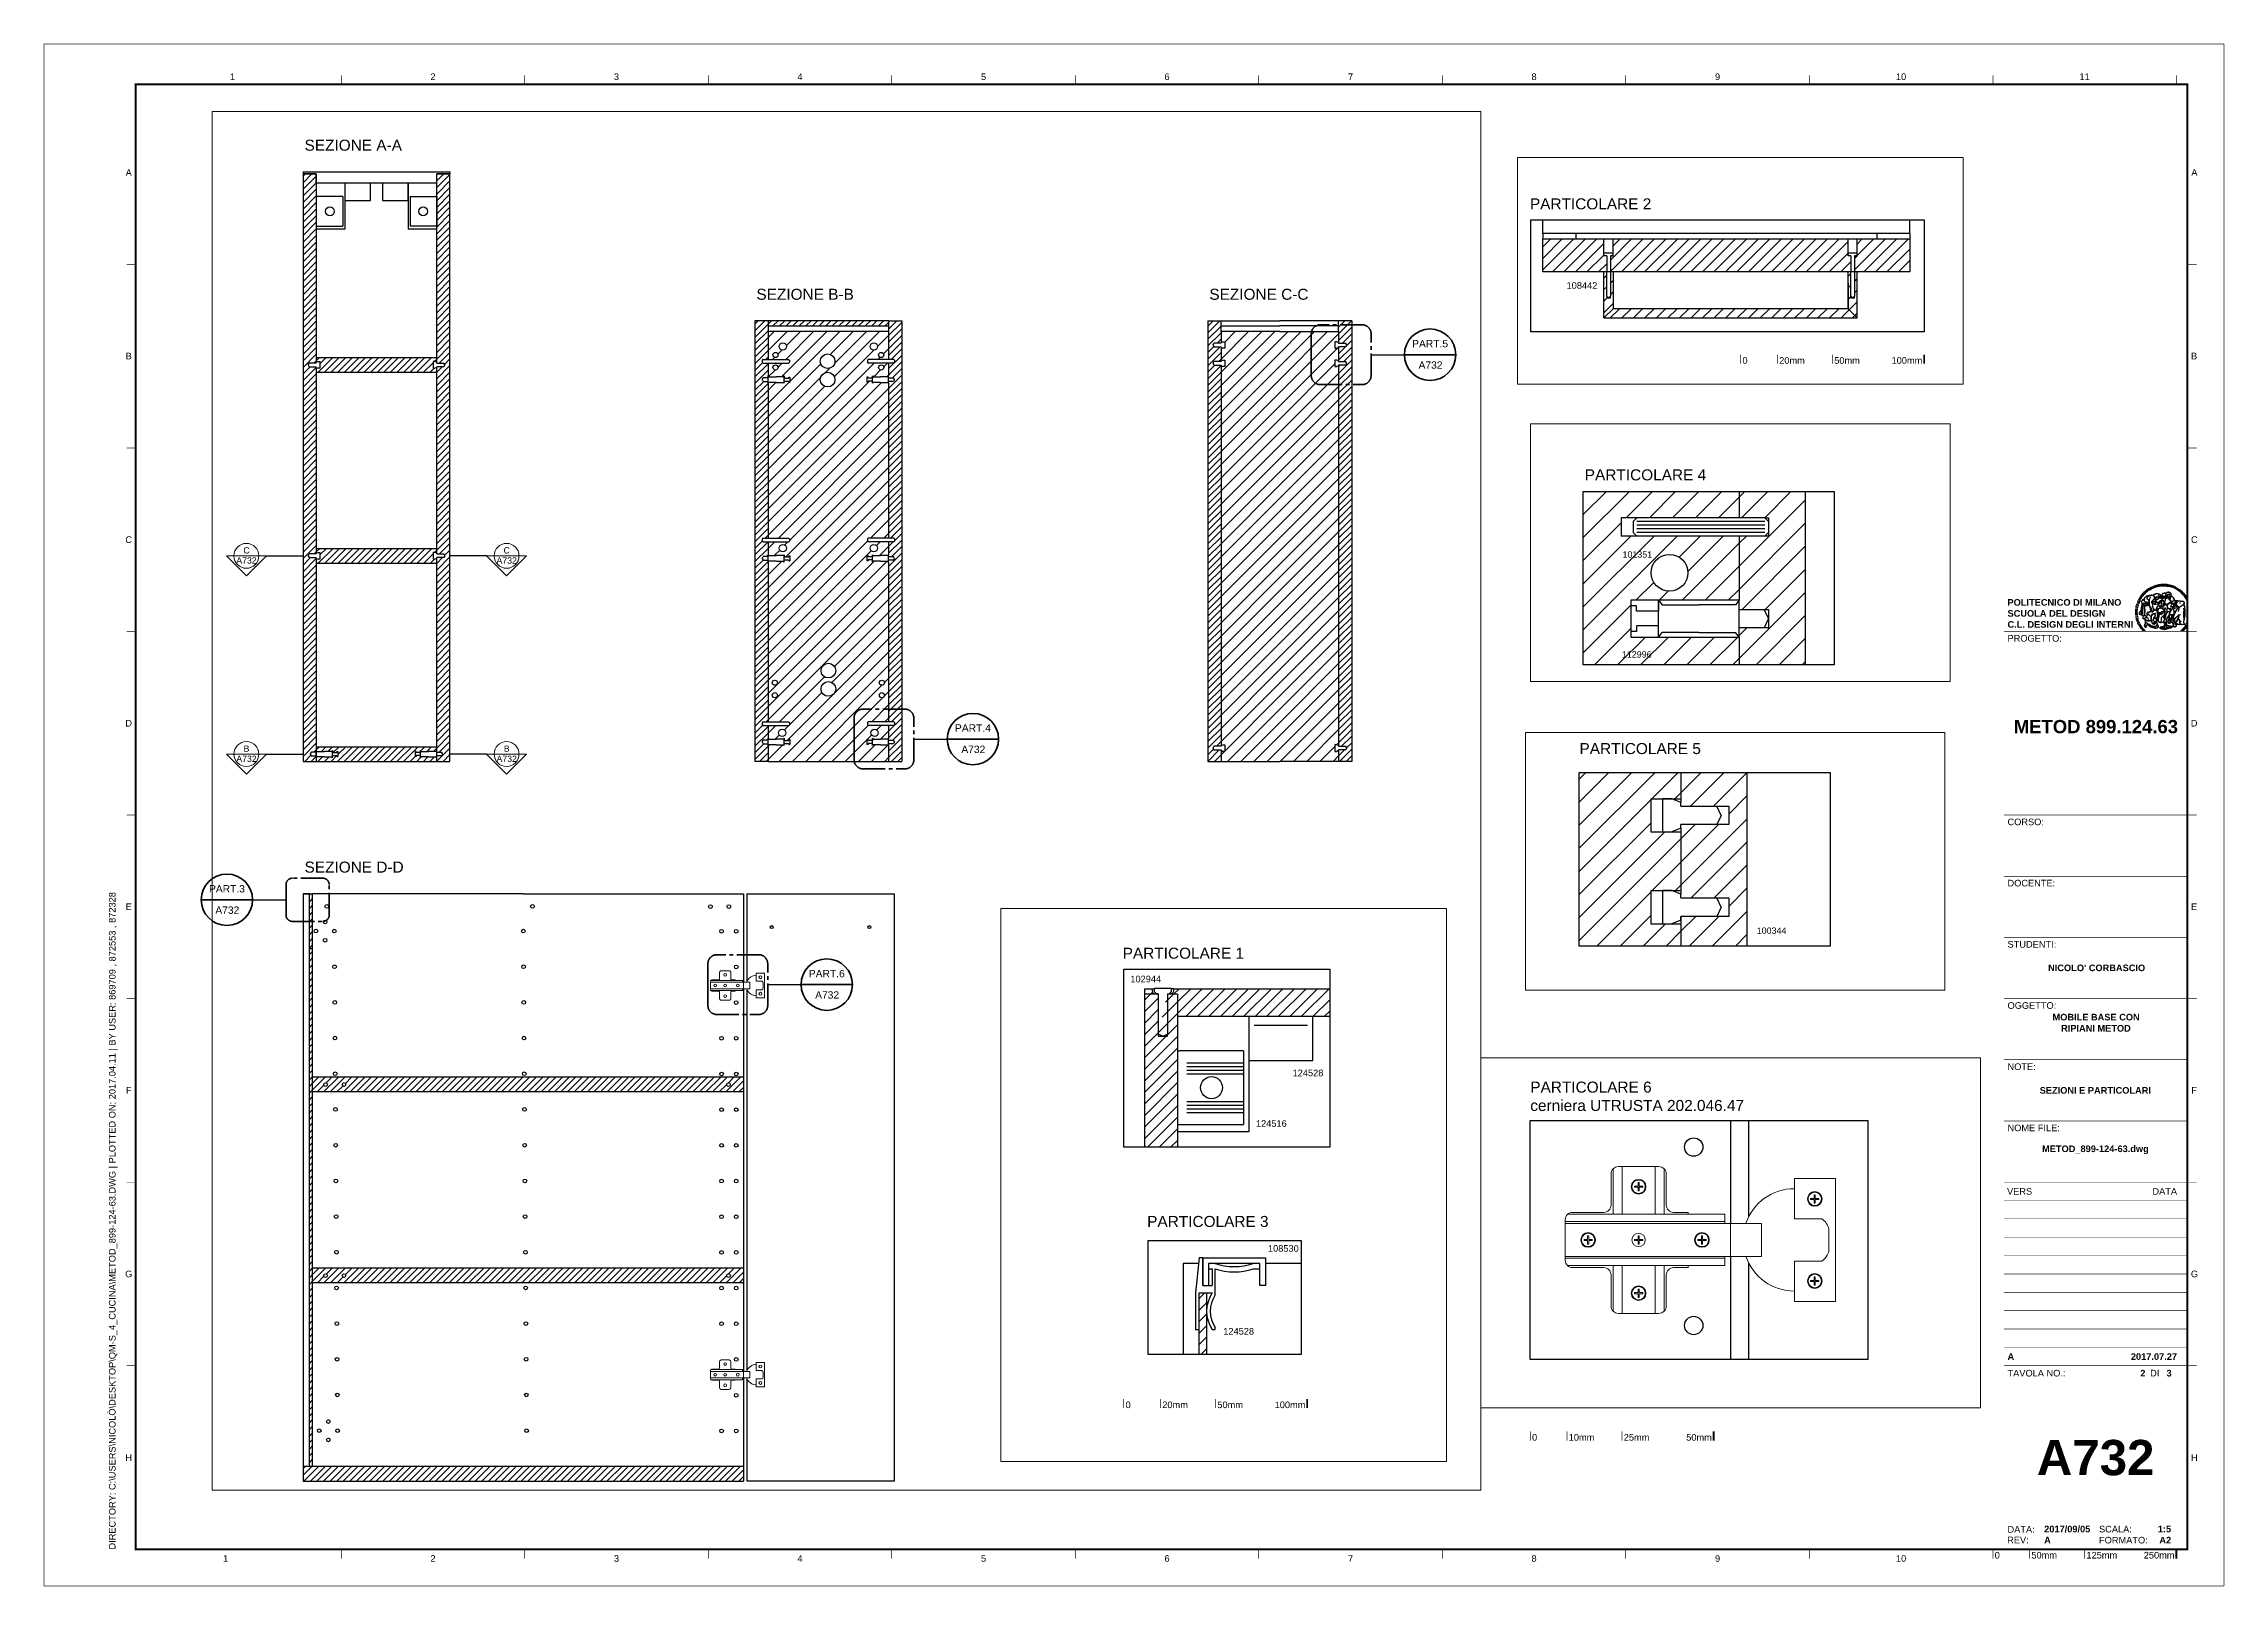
# Paper-space layout 'A732' of a CAD drawing. Header units: millimetres. Extents: x -14 to 580, y -6 to 414.
# The model-space entities are those that its viewports show. They can reach past a viewport. Long polylines and large blocks are cut down to what shows.
import ezdxf
from ezdxf.enums import TextEntityAlignment as Align

# ---------------------------------------------------------------- set-up
doc = ezdxf.new("R2010")
doc.units = ezdxf.units.MM
doc.set_wipeout_variables(frame=1)
doc.linetypes.add('CENTER2', pattern=[1.125, 0.75, -0.125, 0.125, -0.125])
for name, color, linetype, lineweight in [('A-FURN_Num_Penna__252_Num_Penna__252_Num_Penna__3_Num_Penna__252_Num_Penna__252_Num_Penna__252_Num_Penna__252_Num_Penna__252_Num_Penna__252_Num_Penna__252_Num_Penna__252_Num_Penna__252_Num_Penna__252_Num_Penna__252_Num_Penna__5', 5, 'Continuous', 18), ('A-PRSP-1', 7, 'Continuous', 40), ('A-SECT A-MCUT', 7, 'Continuous', 35), ('INFO_Num_Penna__2_Num_Penna__2_Num_Penna__2_Num_Penna__2_Num_Penna__5', 5, 'Continuous', 18), ('PDF _Geometria_Num_Penna__5', 5, 'Continuous', 18), ('PDF22_Geometry_Num_Penna__1_Num_Penna__255_Num_Penna__5_Num_Penna__5_Num_Penna__5', 5, 'Continuous', 18)]:
    doc.layers.add(name, color=color, linetype=linetype, lineweight=lineweight)
for name, color, linetype in [('G-ANNO-LOGO', 3, 'Continuous'), ('G-ANNO-TEXT', 3, 'Continuous'), ('G-ANNO-TTLB', 3, 'Continuous')]:
    doc.layers.add(name, color=color, linetype=linetype)
doc.layers.add('G-ANNO-NPLT', color=210, linetype='Continuous', plot=False)
doc.styles.add('ARIAL', font='arial.ttf')
doc.styles.add('ARIAL-BOLD', font='')
doc.styles.add('E-ARIAL', font='arial.ttf')
doc.styles.get("Standard").update_dxf_attribs({"font": 'arial.ttf'})
doc.styles.get('ARIAL-BOLD').set_extended_font_data('Arial', bold=True)
pattern_1 = [(45, (368.9873, 35.733), (-3.1430896, 3.1430896), [])]

psp = doc.layouts.new('A732')

# ---------------------------------------------------------------- texts
at = {"color": 3, "attachment_point": 1}
for s, insert, char_height in [('SEZIONE A-A', (57.17, 387.64), 3), ('\\pt42;PARTICOLARE 2', (391.04, 371.67), 3), ('SEZIONE B-B', (180.29, 347.04), 3), ('SEZIONE C-C', (303.7, 347.04), 3), ('PARTICOLARE 4', (405.99, 297.85), 3), ('101351', (416.27, 275.53), 1.732), ('112996', (416.11, 248.31), 1.732), ('PARTICOLARE 5', (404.55, 223.31), 3), ('SEZIONE D-D', (57.17, 191.02), 3), ('100344', (452.84, 173.07), 1.732), ('\\pt42;PARTICOLARE 1', (280.08, 167.57), 3), ('PARTICOLARE 6\\Pcerniera UTRUSTA 202.046.47', (391.14, 131.1), 3), ('\\pt42;PARTICOLARE 3', (286.76, 94.51), 3)]:
    psp.add_mtext_dynamic_manual_height_columns(s, width=109.8928, gutter_width=12.5, heights=[0], dxfattribs=dict(at, insert=insert, char_height=char_height))
at = {"color": 3, "char_height": 1.8, "attachment_point": 1}
for s, insert, width in [('108442\\P', (401.02, 348.83), 8.3838), ('102944\\P', (282.17, 159.95), 8.3954), ('124528', (326.37, 134.36), 8.407), ('124516\\P', (316.39, 120.59), 8.4019), ('108530\\P', (319.67, 86.56), 8.3967), ('124528', (307.49, 64), 8.407)]:
    psp.add_mtext(s, dxfattribs=dict(at, insert=insert, width=width))
at = {"color": 3, "style": 'ARIAL'}
for tag, p in [('PART.5', (363.85, 333.08)), ('PART.4', (239.28, 228.4)), ('PART.3', (36.03, 184.62)), ('PART.6', (199.46, 161.51))]:
    psp.add_attdef(tag, text='1', height=2, dxfattribs=at).set_placement(p, align=Align.TOP_CENTER)
for p in [(360.7, 325.26), (236.13, 220.59), (32.87, 176.8), (196.3, 153.7)]:
    psp.add_attdef('A732', p, '', height=2, dxfattribs=at)
at = {"linetype": 'Continuous', "lineweight": 20}
for tag, text, height, p in [('A732', 'A', 1.7, (41.36, 273.89)), ('C', 'A301', 1.698, (41.36, 276.64)), ('A732', 'A', 1.7, (112.25, 273.89)), ('C', 'A301', 1.698, (112.25, 276.64)), ('A732', 'A', 1.7, (41.36, 219.89)), ('B', 'A301', 1.698, (41.36, 222.64)), ('A732', 'A', 1.7, (112.25, 219.89)), ('B', 'A301', 1.698, (112.25, 222.64))]:
    psp.add_attdef(tag, text=text, height=height, dxfattribs=at).set_placement(p, align=Align.TOP_CENTER)

msp = doc.modelspace()

# ---------------------------------------------------------------- blocks, each defined once
blk = doc.blocks.new('logoPolimi')
for p, q in [((-1.49, 1.84), (-1.36, 1.68)), ((-1.41, 1.91), (-1.28, 1.74)), ((-1.32, 1.97), (-1.2, 1.8)), ((-1.22, 2.03), (-1.11, 1.85)), ((-1.13, 2.09), (-1.03, 1.9)), ((-1.03, 2.14), (-0.94, 1.95)), ((-0.93, 2.18), (-0.84, 1.99)), ((-0.83, 2.22), (-0.75, 2.03)), ((-0.72, 2.26), (-0.66, 2.06)), ((-0.61, 2.29), (-0.56, 2.09)), ((-0.51, 2.32), (-0.46, 2.11)), ((-0.4, 2.34), (-0.36, 2.13)), ((-0.29, 2.35), (-0.26, 2.14)), ((-0.18, 2.36), (-0.16, 2.15)), ((-0.07, 2.37), (-0.06, 2.16)), ((0.04, 2.37), (0.04, 2.16)), ((0.15, 2.36), (0.14, 2.16)), ((0.26, 2.36), (0.24, 2.15)), ((0.37, 2.34), (0.34, 2.13)), ((0.48, 2.32), (0.44, 2.12)), ((0.59, 2.3), (0.54, 2.09)), ((0.69, 2.27), (0.63, 2.07)), ((0.8, 2.23), (0.73, 2.03)), ((0.9, 2.19), (0.82, 2)), ((1, 2.15), (0.91, 1.96)), ((1.1, 2.1), (1, 1.91)), ((1.2, 2.04), (1.09, 1.86)), ((1.29, 1.99), (1.18, 1.81)), ((1.38, 1.92), (1.26, 1.75)), ((1.47, 1.86), (1.34, 1.69)), ((-2.37, 0.12), (-2.16, 0.11)), ((-2.37, 0.01), (-2.16, 0.01)), ((-2.36, 0.23), (-2.15, 0.21)), ((-2.35, 0.34), (-2.14, 0.31)), ((-2.33, 0.45), (-2.12, 0.41)), ((-2.3, 0.55), (-2.1, 0.51)), ((-2.28, 0.66), (-2.07, 0.6)), ((-2.24, 0.77), (-2.04, 0.7)), ((-2.2, 0.87), (-2.01, 0.79)), ((-2.16, 0.97), (-1.97, 0.89)), ((-2.11, 1.07), (-1.93, 0.98)), ((-2.06, 1.17), (-1.88, 1.07)), ((-2.01, 1.26), (-1.83, 1.15)), ((-1.94, 1.36), (-1.77, 1.24)), ((-1.88, 1.45), (-1.71, 1.32)), ((-1.84, 0.03), (-1.82, 0.35)), ((-1.81, 1.53), (-1.65, 1.4)), ((-1.74, 1.61), (-1.58, 1.47)), ((-1.73, 0.59), (-1.73, 0.59)), ((-1.73, 0.59), (-1.73, 0.59)), ((-1.66, 1.69), (-1.51, 1.54)), ((-1.65, 0.57), (-1.65, 0.57)), ((-1.59, 1.12), (-1.59, 1.12)), ((-1.58, 1.77), (-1.44, 1.61)), ((-1.51, 0.55), (-1.51, 0.55)), ((-1.51, 0.55), (-1.51, 0.55)), ((-1.31, 0.79), (-1.21, 0.75)), ((-1.21, 0.75), (-1.31, 0.79)), ((-1.21, 0.75), (-1.31, 0.79)), ((-1.21, 0.75), (-1.21, 0.75)), ((-1.21, 0.75), (-1.21, 0.75)), ((-1.19, 0.76), (-1.19, 0.76)), ((-1.19, 0.76), (-1.19, 0.76)), ((-1.17, 0.99), (-1.18, 0.99)), ((-1.18, 0.99), (-1.17, 0.99)), ((-1.16, 0.57), (-1.16, 0.57)), ((-1.16, 0.57), (-1.16, 0.57)), ((-1.1, 0.01), (-0.99, 0.06)), ((-0.99, 0.06), (-1.1, 0.01)), ((-0.99, 0.06), (-1.1, 0.01)), ((-0.99, 0.06), (-0.99, 0.06)), ((-0.99, 0.06), (-0.99, 0.06)), ((-0.97, 0.79), (-0.98, 0.79)), ((-0.89, 0.84), (-0.97, 0.79)), ((-0.97, 0.79), (-0.89, 0.84)), ((-0.96, 1.41), (-0.96, 1.41)), ((-0.96, 1.41), (-0.96, 1.41)), ((-0.89, 0.84), (-0.82, 0.87)), ((-0.82, 0.87), (-0.89, 0.84)), ((-0.89, 0.84), (-0.82, 0.87)), ((-0.88, 0.83), (-0.89, 0.84)), ((-0.85, 1.39), (-0.85, 1.39)), ((-0.85, 1.39), (-0.85, 1.39)), ((-0.84, 0.14), (-0.84, 0.14)), ((-0.77, 1.08), (-0.78, 1.08)), ((-0.78, 1.08), (-0.77, 1.08)), ((-0.61, 1.12), (-0.77, 1.08)), ((-0.77, 1.08), (-0.61, 1.12)), ((-0.77, 1.08), (-0.61, 1.12)), ((-0.75, 1.3), (-0.76, 1.29)), ((-0.76, 1.29), (-0.75, 1.3)), ((-0.65, 0.99), (-0.7, 0.96)), ((-0.69, 0.18), (-0.68, 0.18)), ((-0.66, 0.93), (-0.66, 0.93)), ((-0.66, 0.93), (-0.64, 0.93)), ((-0.66, 0.93), (-0.66, 0.93)), ((-0.66, 0.93), (-0.66, 0.93)), ((-0.63, 1.01), (-0.63, 1.01)), ((-0.63, 1.01), (-0.62, 1.01)), ((-0.63, 0.66), (-0.63, 0.66)), ((-0.6, 1.12), (-0.61, 1.12)), ((-0.61, 1.12), (-0.6, 1.12)), ((-0.61, 1.12), (-0.6, 1.12)), ((-0.61, 0.86), (-0.57, 0.85)), ((-0.57, 0.85), (-0.61, 0.86)), ((-0.61, 0.86), (-0.57, 0.85)), ((-0.53, 1.08), (-0.6, 1.12)), ((-0.6, 1.12), (-0.6, 1.11)), ((-0.6, 1.12), (-0.53, 1.08)), ((-0.57, 0.8), (-0.59, 0.8)), ((-0.57, 0.85), (-0.53, 0.84)), ((-0.57, 0.85), (-0.57, 0.85)), ((-0.57, 0.85), (-0.57, 0.85)), ((-0.57, 0.85), (-0.53, 0.84)), ((-0.56, 0.29), (-0.49, 0.48)), ((-0.56, 0.14), (-0.56, 0.29)), ((-0.5, 0.11), (-0.56, 0.14)), ((-0.53, 0.84), (-0.51, 0.84)), ((-0.53, 0.84), (-0.51, 0.84)), ((-0.53, 0.84), (-0.53, 0.84)), ((-0.51, 0.11), (-0.51, 0.11)), ((-0.51, 0.11), (-0.51, 0.11)), ((-0.34, 0.33), (-0.5, 0.11)), ((-0.49, 0.48), (-0.41, 0.55)), ((-0.42, 0.8), (-0.47, 0.79)), ((-0.42, 0.8), (-0.47, 0.79)), ((-0.47, 0.79), (-0.45, 0.76)), ((-0.47, 0.79), (-0.45, 0.76)), ((-0.45, 1.14), (-0.42, 1.11)), ((-0.42, 1.26), (-0.36, 1.22)), ((-0.41, 0.55), (-0.34, 0.49)), ((-0.4, 1.37), (-0.38, 1.38)), ((-0.39, 1.37), (-0.4, 1.37)), ((-0.35, 1.33), (-0.4, 1.37)), ((-0.39, 1.24), (-0.4, 1.23)), ((-0.38, 1.14), (-0.38, 1.14)), ((-0.34, 0.49), (-0.09, 0.48)), ((-0.16, 0.32), (-0.34, 0.33)), ((-0.14, 0.32), (-0.31, 0.34)), ((-0.28, 1.3), (-0.29, 1.3)), ((-0.28, 1.3), (-0.28, 1.3)), ((-0.16, 1.24), (-0.16, 1.25)), ((-0.16, 1.25), (-0.16, 1.25)), ((-0.16, 0.49), (-0.14, 0.64)), ((-0.06, 0.27), (-0.16, 0.32)), ((-0.1, 0.88), (-0.09, 0.87)), ((-0.08, 1.37), (-0.08, 1.38)), ((-0.08, 1.23), (-0.05, 1.21)), ((-0.05, 1.21), (-0.08, 1.23)), ((-0.08, 1.23), (-0.05, 1.21)), ((-0.03, 0.26), (-0.06, 0.27)), ((-0.05, 1.21), (-0.04, 1.21)), ((-0.04, 1.21), (-0.05, 1.21)), ((-0.04, 1.21), (-0.04, 1.21)), ((-0.04, 1.21), (-0.04, 1.21)), ((-0.04, 0.48), (-0.03, 0.26)), ((0.03, 1.15), (0.03, 1.15)), ((0.03, 0.66), (0.03, 0.67)), ((0.07, 0.58), (0.07, 0.57)), ((0.1, 1.18), (0.1, 1.18)), ((0.1, 0.84), (0.1, 0.84)), ((0.13, 1.32), (0.17, 1.19)), ((0.14, 0.71), (0.34, 0.65)), ((0.31, 0.56), (0.17, 0.63)), ((0.27, 1.61), (0.27, 1.61)), ((0.27, 1.61), (0.27, 1.61)), ((0.27, 1.61), (0.27, 1.61)), ((0.29, 1.29), (0.29, 1.29)), ((0.29, 1.29), (0.29, 1.29)), ((0.29, 1.29), (0.29, 1.29)), ((0.29, 1.29), (0.29, 1.29)), ((0.33, 0.49), (0.34, 0.49)), ((0.33, 0.03), (0.35, 0.03)), ((0.33, 0.03), (0.35, 0.03)), ((0.34, 0.65), (0.34, 0.64)), ((0.35, 0.03), (0.57, 0.06)), ((0.35, 0.03), (0.57, 0.06)), ((0.35, 0.03), (0.35, 0.03)), ((0.35, 0.03), (0.35, 0.03)), ((0.38, 1.36), (0.37, 1.35)), ((0.38, 0.34), (0.37, 0.34)), ((0.38, 0.34), (0.38, 0.34)), ((0.43, 0.67), (0.39, 0.64)), ((0.49, 1.05), (0.51, 1.13)), ((0.51, 1.13), (0.49, 1.05)), ((0.49, 1.05), (0.51, 1.13)), ((0.51, 1.31), (0.5, 1.29)), ((0.51, 1.13), (0.52, 1.23)), ((0.52, 1.23), (0.51, 1.23)), ((0.51, 1.23), (0.52, 1.23)), ((0.52, 1.23), (0.51, 1.13)), ((0.51, 1.13), (0.52, 1.23)), ((0.52, 1.24), (0.6, 1.37)), ((0.52, 1.23), (0.6, 1.36)), ((0.6, 1.36), (0.52, 1.23)), ((0.52, 1.23), (0.52, 1.23)), ((0.52, 1.23), (0.52, 1.24)), ((0.52, 1.23), (0.52, 1.23)), ((0.55, 1.07), (0.53, 1.06)), ((0.53, 1.04), (0.53, 1.06)), ((0.53, 1.05), (0.53, 1.04)), ((0.54, 0.3), (0.63, 0.32)), ((0.54, -0.08), (0.61, 0.06)), ((0.61, 0.06), (0.54, -0.08)), ((0.54, -0.08), (0.61, 0.06)), ((0.56, 0.19), (0.59, 0.21)), ((0.57, 1.07), (0.57, 1.07)), ((0.57, 1.07), (0.57, 1.07)), ((0.57, 1.07), (0.57, 1.07)), ((0.57, 1.07), (0.57, 1.07)), ((0.57, 1.07), (0.57, 1.07)), ((0.57, 1.07), (0.57, 1.07)), ((0.57, 1.07), (0.57, 1.07)), ((0.58, 0.3), (0.59, 0.29)), ((0.59, 0.78), (0.59, 0.79)), ((0.59, 0.79), (0.59, 0.79)), ((0.59, 0.79), (0.59, 0.79)), ((0.59, 0.79), (0.59, 0.78)), ((0.61, 0.06), (0.6, 0.07)), ((0.6, 0.07), (0.61, 0.06)), ((0.61, 0.06), (0.61, 0.07)), ((0.62, 0.21), (0.65, 0.22)), ((0.64, 1.37), (0.65, 1.37)), ((0.69, 0.86), (0.68, 0.86)), ((0.68, 0.86), (0.69, 0.86)), ((0.68, 0.76), (0.68, 0.76)), ((0.76, 0.26), (0.76, 0.26)), ((0.82, 0.35), (0.84, 0.36)), ((0.82, 0.35), (0.82, 0.35)), ((0.84, 0.36), (0.84, 0.37)), ((0.85, 0.34), (1.05, 0.35)), ((0.93, 1.05), (0.93, 1.05)), ((0.93, 1.05), (0.93, 1.05)), ((0.93, 1.05), (0.93, 1.04)), ((0.93, 1.05), (0.93, 1.05)), ((0.97, 0.66), (0.96, 0.66)), ((1.01, 0.97), (0.98, 0.96)), ((1.17, 0.96), (1.17, 0.95)), ((1.17, 0.95), (1.17, 0.95)), ((1.34, 0.37), (1.26, 0.04)), ((1.27, 0.37), (1.27, 0.38)), ((1.28, 0.95), (1.28, 0.95)), ((1.37, 0.73), (1.46, 0.81)), ((1.41, 0.4), (1.41, 0.41)), ((1.56, 1.79), (1.42, 1.63)), ((1.64, 1.71), (1.49, 1.56)), ((1.49, 0.9), (1.57, 0.92)), ((1.72, 1.63), (1.56, 1.49)), ((1.67, 0.6), (1.57, 0.53)), ((1.79, 1.55), (1.63, 1.41)), ((1.86, 1.47), (1.7, 1.34)), ((1.93, 1.38), (1.76, 1.26)), ((1.99, 1.29), (1.81, 1.17)), ((2.05, 1.19), (1.87, 1.09)), ((2.1, 1.1), (1.92, 1)), ((2.15, 1), (1.96, 0.91)), ((2.19, 0.9), (2, 0.82)), ((2.23, 0.79), (2.04, 0.72)), ((2.27, 0.69), (2.07, 0.63)), ((2.3, 0.58), (2.09, 0.53)), ((2.32, 0.47), (2.12, 0.43)), ((2.34, 0.37), (2.13, 0.33)), ((2.36, 0.26), (2.15, 0.23)), ((2.37, 0.15), (2.16, 0.13)), ((2.37, 0.04), (2.16, 0.03)), ((-2.37, -0.1), (-2.16, -0.09)), ((-2.36, -0.21), (-2.15, -0.19)), ((-2.35, -0.32), (-2.14, -0.29)), ((-2.33, -0.43), (-2.12, -0.39)), ((-2.31, -0.54), (-2.1, -0.49)), ((-2.28, -0.65), (-2.08, -0.59)), ((-2.25, -0.75), (-2.05, -0.69)), ((-2.21, -0.86), (-2.02, -0.78)), ((-2.17, -0.96), (-1.98, -0.87)), ((-2.12, -1.06), (-1.93, -0.96)), ((-2.07, -1.16), (-1.89, -1.05)), ((-2.04, -0.15), (-1.97, -0.2)), ((-2.01, -1.25), (-1.84, -1.14)), ((-1.95, -1.34), (-1.78, -1.22)), ((-1.89, -1.43), (-1.72, -1.31)), ((-1.82, -1.52), (-1.66, -1.38)), ((-1.75, -1.6), (-1.59, -1.46)), ((-1.67, -1.68), (-1.52, -1.53)), ((-1.58, -0.12), (-1.6, -0.18)), ((-1.6, -0.18), (-1.58, -0.28)), ((-1.57, -0.54), (-1.59, -0.54)), ((-1.59, -0.54), (-1.59, -0.54)), ((-1.59, -1.76), (-1.45, -1.6)), ((-1.56, -0.32), (-1.56, -0.31)), ((-1.56, -0.31), (-1.56, -0.31)), ((-1.53, -0.65), (-1.53, -0.65)), ((-1.53, -0.65), (-1.53, -0.65)), ((-1.51, -1.83), (-1.37, -1.67)), ((-1.48, -0.86), (-1.48, -0.85)), ((-1.42, -0.37), (-1.42, -0.37)), ((-1.42, -1.9), (-1.29, -1.73)), ((-1.38, -0.46), (-1.38, -0.46)), ((-1.33, -1.96), (-1.21, -1.79)), ((-1.31, -0.24), (-1.31, -0.23)), ((-1.31, -0.23), (-1.31, -0.24)), ((-1.23, -0.19), (-1.23, -0.19)), ((-1.23, -0.19), (-1.23, -0.19)), ((-1.23, -0.19), (-1.23, -0.19)), ((-1.23, -0.19), (-1.23, -0.19)), ((-1.01, -0.39), (-1.02, -0.39)), ((-1.02, -0.39), (-1.01, -0.39)), ((-1.02, -0.7), (-1.02, -0.7)), ((-1.02, -0.7), (-1.02, -0.7)), ((-1.02, -0.7), (-1.02, -0.7)), ((-0.79, -0.51), (-0.83, -0.58)), ((-0.83, -0.58), (-0.79, -0.51)), ((-0.83, -0.58), (-0.79, -0.51)), ((-0.78, -1.05), (-0.83, -0.94)), ((-0.83, -0.94), (-0.78, -1.05)), ((-0.83, -0.94), (-0.83, -0.94)), ((-0.83, -0.94), (-0.78, -1.05)), ((-0.82, -1.23), (-0.82, -1.23)), ((-0.82, -1.23), (-0.77, -1.23)), ((-0.77, -1.23), (-0.82, -1.23)), ((-0.82, -1.23), (-0.82, -1.23)), ((-0.77, -1.23), (-0.82, -1.23)), ((-0.75, -0.96), (-0.8, -0.89)), ((-0.8, -0.89), (-0.79, -0.92)), ((-0.79, -0.92), (-0.8, -0.89)), ((-0.8, -0.89), (-0.75, -0.96)), ((-0.79, -0.92), (-0.8, -0.89)), ((-0.8, -0.89), (-0.8, -0.89)), ((-0.8, -0.89), (-0.75, -0.96)), ((-0.79, -0.92), (-0.78, -0.95)), ((-0.78, -0.95), (-0.79, -0.92)), ((-0.78, -0.95), (-0.79, -0.92)), ((-0.77, -0.49), (-0.78, -0.48)), ((-0.78, -0.48), (-0.77, -0.49)), ((-0.78, -0.95), (-0.76, -1)), ((-0.76, -1), (-0.78, -0.95)), ((-0.76, -1), (-0.78, -0.95)), ((-0.71, -0.89), (-0.75, -0.87)), ((-0.75, -0.87), (-0.71, -0.89)), ((-0.75, -0.87), (-0.71, -0.89)), ((-0.72, -1.01), (-0.75, -0.96)), ((-0.75, -0.96), (-0.72, -1.01)), ((-0.75, -0.96), (-0.72, -1.01)), ((-0.64, -0.93), (-0.71, -0.89)), ((-0.71, -0.89), (-0.64, -0.93)), ((-0.71, -0.89), (-0.64, -0.93)), ((-0.66, -0.53), (-0.66, -0.53)), ((-0.66, -0.53), (-0.66, -0.53)), ((-0.66, -0.53), (-0.66, -0.53)), ((-0.39, -0.81), (-0.51, -0.69)), ((-0.51, -1.04), (-0.5, -1.04)), ((-0.48, -0.42), (-0.48, -0.42)), ((-0.48, -0.42), (-0.48, -0.42)), ((-0.48, -0.42), (-0.48, -0.42)), ((-0.41, -0.51), (-0.41, -0.51)), ((-0.38, -0.05), (-0.39, -0.12)), ((-0.39, -0.12), (-0.37, -0.1)), ((-0.35, -0.14), (-0.37, -0.08)), ((-0.37, -0.09), (-0.37, -0.09)), ((-0.33, -0.12), (-0.35, -0.14)), ((-0.32, -0.14), (-0.35, -0.14)), ((-0.35, -0.18), (-0.34, -0.22)), ((-0.34, -0.08), (-0.29, -0.16)), ((-0.34, -0.22), (-0.34, -0.22)), ((-0.27, -0.17), (-0.32, -0.14)), ((-0.25, -0.91), (-0.26, -0.9)), ((-0.26, -1.29), (0.1, -1.2)), ((0.1, -1.2), (-0.26, -1.29)), ((0.08, -1.4), (-0.26, -1.29)), ((-0.26, -1.29), (0.08, -1.4)), ((-0.26, -1.38), (-0.26, -1.29)), ((-0.26, -1.29), (-0.26, -1.29)), ((-0.26, -1.29), (-0.26, -1.38)), ((-0.26, -1.29), (0.08, -1.4)), ((-0.26, -1.29), (-0.26, -1.29)), ((0.08, -1.49), (-0.26, -1.38)), ((-0.26, -1.38), (0.09, -1.49)), ((-0.14, -0.15), (-0.16, -0.13)), ((-0.11, -0.04), (-0.12, -0.05)), ((-0.04, -0.41), (-0.01, -0.44)), ((-0.01, -0.44), (-0.04, -0.41)), ((-0.04, -0.41), (-0.01, -0.44)), ((0.07, -0.84), (0.07, -0.84)), ((0.07, -0.84), (0.07, -0.84)), ((0.1, -1.2), (0.08, -1.32)), ((0.08, -1.32), (0.13, -1.2)), ((0.08, -1.4), (0.72, -1.22)), ((0.72, -1.22), (0.08, -1.4)), ((0.08, -1.4), (0.72, -1.22)), ((0.72, -1.31), (0.08, -1.49)), ((0.08, -1.44), (0.08, -1.4)), ((0.08, -1.4), (0.08, -1.44)), ((0.08, -1.4), (0.08, -1.49)), ((0.08, -1.49), (0.08, -1.44)), ((0.08, -1.44), (0.08, -1.44)), ((0.08, -1.44), (0.08, -1.45)), ((0.08, -1.45), (0.08, -1.46)), ((0.08, -1.46), (0.08, -1.49)), ((0.1, -1.01), (0.09, -0.86)), ((0.1, -1.01), (0.09, -0.86)), ((0.09, -1.49), (0.72, -1.31)), ((0.1, -1.2), (0.12, -1.04)), ((0.12, -1.04), (0.1, -1.2)), ((0.13, -1.2), (0.1, -1.2)), ((0.1, -1.2), (0.13, -1.2)), ((0.13, -1.2), (0.1, -1.2)), ((0.1, -1.2), (0.1, -1.2)), ((0.11, -0.44), (0.11, -0.44)), ((0.11, -0.44), (0.11, -0.44)), ((0.12, -0.21), (0.12, -0.21)), ((0.12, -0.21), (0.12, -0.21)), ((0.12, -0.21), (0.12, -0.21)), ((0.12, -0.21), (0.12, -0.21)), ((0.12, -0.21), (0.12, -0.21)), ((0.12, -0.21), (0.12, -0.21)), ((0.12, -0.21), (0.12, -0.21)), ((0.12, -0.21), (0.12, -0.21)), ((0.12, -0.21), (0.12, -0.21)), ((0.12, -0.21), (0.12, -0.21)), ((0.12, -0.21), (0.12, -0.21)), ((0.12, -0.21), (0.12, -0.21)), ((0.12, -0.21), (0.12, -0.21)), ((0.12, -0.56), (0.14, -0.53)), ((0.14, -0.53), (0.12, -0.56)), ((0.12, -0.56), (0.14, -0.53)), ((0.12, -1.04), (0.12, -1.04)), ((0.12, -1.04), (0.12, -1.04)), ((0.12, -1.04), (0.12, -1.04)), ((0.21, -0.99), (0.13, -1.2)), ((0.13, -1.2), (0.21, -0.99)), ((0.36, -1.14), (0.13, -1.2)), ((0.13, -1.2), (0.26, -1.17)), ((0.14, -0.53), (0.16, -0.49)), ((0.16, -0.49), (0.14, -0.53)), ((0.14, -0.53), (0.16, -0.49)), ((0.16, -0.49), (0.16, -0.49)), ((0.16, -0.49), (0.16, -0.49)), ((0.28, -1.19), (0.21, -0.99)), ((0.21, -0.99), (0.31, -1.27)), ((0.24, -0.17), (0.24, -0.16)), ((0.24, -0.16), (0.24, -0.17)), ((0.25, -0.84), (0.25, -0.88)), ((0.25, -0.88), (0.25, -0.84)), ((0.25, -0.88), (0.25, -0.84)), ((0.25, -0.88), (0.29, -1.17)), ((0.26, -0.88), (0.25, -0.88)), ((0.31, -1.27), (0.25, -0.88)), ((0.26, -1.17), (0.28, -1.16)), ((0.28, -1.16), (0.36, -1.14)), ((0.29, -1.17), (0.28, -1.19)), ((0.36, -1.14), (0.72, -1.22)), ((0.72, -1.22), (0.36, -1.14)), ((0.49, -0.31), (0.49, -0.31)), ((0.49, -0.31), (0.49, -0.31)), ((0.5, -0.27), (0.5, -0.27)), ((0.51, -0.27), (0.51, -0.27)), ((0.72, -0.81), (0.75, -0.89)), ((0.72, -1.22), (0.72, -1.31)), ((0.72, -1.31), (0.72, -1.22)), ((0.74, -0.23), (0.74, -0.23)), ((0.74, -0.23), (0.75, -0.24)), ((0.75, -0.23), (0.75, -0.23)), ((0.86, -0.25), (0.82, -0.34)), ((0.87, -0.22), (0.86, -0.23)), ((0.87, -0.22), (0.86, -0.25)), ((0.96, -0.58), (0.96, -0.57)), ((1.05, -1.05), (1.04, -1.05)), ((1.28, -2), (1.17, -1.82)), ((1.37, -1.93), (1.25, -1.76)), ((1.31, -0.27), (1.3, -0.26)), ((1.3, -0.26), (1.3, -0.26)), ((1.3, -0.26), (1.3, -0.26)), ((1.3, -0.26), (1.31, -0.27)), ((1.3, -0.26), (1.3, -0.26)), ((1.46, -1.87), (1.33, -1.7)), ((1.54, -1.8), (1.41, -1.64)), ((1.63, -1.72), (1.48, -1.57)), ((1.71, -1.65), (1.55, -1.5)), ((1.78, -1.57), (1.62, -1.43)), ((1.85, -1.48), (1.69, -1.35)), ((1.92, -1.39), (1.75, -1.27)), ((1.98, -1.3), (1.81, -1.19)), ((2.04, -1.21), (1.86, -1.1)), ((2.09, -1.11), (1.91, -1.01)), ((2.14, -1.01), (1.95, -0.92)), ((2.19, -0.91), (1.99, -0.83)), ((2.23, -0.81), (2.03, -0.74)), ((2.26, -0.7), (2.06, -0.64)), ((2.29, -0.6), (2.09, -0.55)), ((2.32, -0.49), (2.11, -0.45)), ((2.34, -0.38), (2.13, -0.35)), ((2.35, -0.27), (2.15, -0.25)), ((2.37, -0.08), (2.16, -0.07)), ((2.36, -0.16), (2.16, -0.15)), ((-1.24, -2.02), (-1.13, -1.84)), ((-1.14, -2.08), (-1.04, -1.89)), ((-1.04, -2.13), (-0.95, -1.94)), ((-0.94, -2.18), (-0.86, -1.98)), ((-0.84, -2.22), (-0.77, -2.02)), ((-0.74, -2.25), (-0.67, -2.05)), ((-0.63, -2.29), (-0.57, -2.08)), ((-0.52, -2.31), (-0.48, -2.11)), ((-0.42, -2.33), (-0.38, -2.13)), ((-0.31, -2.35), (-0.28, -2.14)), ((-0.2, -2.36), (-0.18, -2.15)), ((-0.09, -2.37), (-0.08, -2.16)), ((0.03, -2.37), (0.02, -2.16)), ((0.14, -2.37), (0.12, -2.16)), ((0.25, -2.36), (0.22, -2.15)), ((0.35, -2.34), (0.32, -2.14)), ((0.46, -2.32), (0.42, -2.12)), ((0.57, -2.3), (0.52, -2.1)), ((0.68, -2.27), (0.62, -2.07)), ((0.78, -2.24), (0.71, -2.04)), ((0.89, -2.2), (0.81, -2)), ((0.99, -2.15), (0.9, -1.96)), ((1.09, -2.11), (0.99, -1.92)), ((1.19, -2.05), (1.08, -1.87))]:
    blk.add_line(p, q)
for points in [[(-1.9, 0.12), (-1.94, 0.02), (-2.05, -0.09), (-2.05, -0.09)], [(-1.86, 0.38), (-1.86, 0.38), (-1.87, 0.19), (-1.9, 0.12)], [(-1.76, 0.6), (-1.76, 0.6), (-1.84, 0.57), (-1.86, 0.38)], [(-1.86, -0.04), (-1.84, 0.02), (-1.84, 0.03), (-1.84, 0.03)], [(-1.82, 0.78), (-1.83, 0.8), (-1.85, 0.86), (-1.83, 0.88)], [(-1.82, 0.78), (-1.83, 0.8), (-1.85, 0.86), (-1.83, 0.88)], [(-1.83, 0.88), (-1.81, 0.9), (-1.76, 0.96), (-1.76, 0.96)], [(-1.83, 0.88), (-1.81, 0.9), (-1.76, 0.96), (-1.76, 0.96)], [(-1.76, 0.6), (-1.83, 0.7), (-1.78, 0.74), (-1.78, 0.74)], [(-1.78, 0.74), (-1.79, 0.74), (-1.83, 0.7), (-1.76, 0.6)], [(-1.78, 0.74), (-1.8, 0.76), (-1.81, 0.78), (-1.82, 0.78)], [(-1.78, 0.74), (-1.8, 0.76), (-1.81, 0.78), (-1.82, 0.78)], [(-1.82, 0.35), (-1.81, 0.5), (-1.73, 0.59), (-1.73, 0.59)], [(-1.82, -0.19), (-1.73, -0.07), (-1.75, 0.14), (-1.75, 0.3)], [(-1.75, 0.33), (-1.75, 0.17), (-1.73, -0.05), (-1.8, -0.17)], [(-1.78, 0.74), (-1.75, 0.72), (-1.72, 0.69), (-1.68, 0.7)], [(-1.68, 0.7), (-1.72, 0.69), (-1.75, 0.72), (-1.78, 0.74)], [(-1.68, 0.7), (-1.72, 0.69), (-1.75, 0.72), (-1.78, 0.74)], [(-1.78, 0.74), (-1.78, 0.74), (-1.78, 0.74), (-1.78, 0.74)], [(-1.76, 0.96), (-1.68, 1.1), (-1.59, 1.12), (-1.59, 1.12)], [(-1.76, 0.96), (-1.68, 1.1), (-1.6, 1.12), (-1.6, 1.12)], [(-1.73, 0.59), (-1.74, 0.59), (-1.75, 0.6), (-1.76, 0.6)], [(-1.73, 0.59), (-1.74, 0.59), (-1.75, 0.6), (-1.76, 0.6)], [(-1.75, 0.3), (-1.76, 0.47), (-1.65, 0.57), (-1.65, 0.57)], [(-1.65, 0.57), (-1.65, 0.57), (-1.76, 0.5), (-1.75, 0.33)], [(-1.65, 0.57), (-1.68, 0.58), (-1.7, 0.58), (-1.73, 0.59)], [(-1.65, 0.57), (-1.68, 0.58), (-1.7, 0.58), (-1.73, 0.59)], [(-1.5, 0.71), (-1.53, 0.74), (-1.61, 0.71), (-1.68, 0.7)], [(-1.68, 0.7), (-1.61, 0.71), (-1.53, 0.73), (-1.5, 0.71)], [(-1.5, 0.71), (-1.53, 0.73), (-1.61, 0.71), (-1.68, 0.7)], [(-1.51, 0.55), (-1.56, 0.56), (-1.61, 0.56), (-1.65, 0.57)], [(-1.65, 0.57), (-1.61, 0.56), (-1.56, 0.56), (-1.51, 0.55)], [(-1.51, 0.55), (-1.56, 0.56), (-1.61, 0.56), (-1.65, 0.57)], [(-1.59, 1.12), (-1.6, 1.06), (-1.61, 0.99), (-1.61, 0.97)], [(-1.61, 0.97), (-1.61, 0.99), (-1.6, 1.06), (-1.59, 1.12)], [(-1.61, 0.97), (-1.61, 0.99), (-1.6, 1.06), (-1.59, 1.12)], [(-1.61, 0.97), (-1.61, 0.95), (-1.56, 0.88), (-1.54, 0.87)], [(-1.54, 0.87), (-1.56, 0.88), (-1.61, 0.95), (-1.61, 0.97)], [(-1.54, 0.87), (-1.56, 0.88), (-1.61, 0.96), (-1.61, 0.97)], [(-1.59, 1.12), (-1.59, 1.13), (-1.59, 1.15), (-1.58, 1.16)], [(-1.59, 1.12), (-1.59, 1.13), (-1.59, 1.15), (-1.58, 1.16)], [(-1.58, 1.16), (-1.57, 1.21), (-1.52, 1.23), (-1.49, 1.25)], [(-1.58, 1.16), (-1.57, 1.21), (-1.52, 1.23), (-1.49, 1.25)], [(-1.58, 0.36), (-1.58, 0.48), (-1.51, 0.55), (-1.51, 0.55)], [(-1.51, 0.55), (-1.51, 0.55), (-1.58, 0.48), (-1.58, 0.36)], [(-1.51, 0.55), (-1.51, 0.55), (-1.58, 0.48), (-1.58, 0.36)], [(-1.55, 0.04), (-1.55, 0.08), (-1.58, 0.25), (-1.58, 0.36)], [(-1.58, 0.36), (-1.58, 0.25), (-1.55, 0.08), (-1.55, 0.04)], [(-1.58, 0.36), (-1.58, 0.25), (-1.55, 0.08), (-1.55, 0.04)], [(-1.58, -0.12), (-1.57, -0.06), (-1.55, 0.02), (-1.55, 0.04)], [(-1.55, 0.04), (-1.55, 0.02), (-1.57, -0.06), (-1.58, -0.12)], [(-1.55, 0.04), (-1.55, 0.02), (-1.56, -0.04), (-1.57, -0.1)], [(-1.54, 0.87), (-1.52, 0.85), (-1.47, 0.83), (-1.44, 0.83)], [(-1.44, 0.83), (-1.47, 0.83), (-1.52, 0.85), (-1.54, 0.87)], [(-1.45, 0.83), (-1.47, 0.83), (-1.52, 0.85), (-1.54, 0.87)], [(-1.51, 0.55), (-1.33, 0.54), (-1.16, 0.57), (-1.16, 0.57)], [(-1.16, 0.57), (-1.16, 0.57), (-1.33, 0.54), (-1.51, 0.55)], [(-1.16, 0.57), (-1.16, 0.57), (-1.33, 0.54), (-1.51, 0.55)], [(-1.5, 0.71), (-1.46, 0.68), (-1.4, 0.62), (-1.33, 0.66)], [(-1.33, 0.66), (-1.4, 0.62), (-1.46, 0.68), (-1.5, 0.71)], [(-1.33, 0.66), (-1.4, 0.62), (-1.46, 0.68), (-1.5, 0.71)], [(-1.49, 1.25), (-1.46, 1.26), (-1.42, 1.33), (-1.39, 1.36)], [(-1.49, 1.25), (-1.46, 1.27), (-1.43, 1.34), (-1.39, 1.36)], [(-1.31, 0.79), (-1.33, 0.79), (-1.42, 0.83), (-1.45, 0.83)], [(-1.44, 0.83), (-1.42, 0.83), (-1.33, 0.79), (-1.31, 0.79)], [(-1.31, 0.79), (-1.33, 0.79), (-1.42, 0.83), (-1.44, 0.83)], [(-1.35, 1.1), (-1.4, 1.17), (-1.36, 1.23), (-1.29, 1.31)], [(-1.29, 1.31), (-1.36, 1.23), (-1.4, 1.17), (-1.35, 1.1)], [(-1.35, 1.1), (-1.4, 1.17), (-1.36, 1.23), (-1.29, 1.31)], [(-1.39, 1.36), (-1.35, 1.38), (-1.26, 1.4), (-1.19, 1.41)], [(-1.39, 1.36), (-1.35, 1.38), (-1.26, 1.4), (-1.19, 1.41)], [(-1.18, 0.99), (-1.24, 0.97), (-1.3, 1.03), (-1.35, 1.1)], [(-1.35, 1.1), (-1.3, 1.03), (-1.24, 0.97), (-1.18, 0.99)], [(-1.18, 1), (-1.24, 0.97), (-1.3, 1.03), (-1.35, 1.1)], [(-1.33, 0.66), (-1.28, 0.7), (-1.23, 0.73), (-1.21, 0.75)], [(-1.21, 0.75), (-1.23, 0.73), (-1.28, 0.7), (-1.33, 0.66)], [(-1.21, 0.75), (-1.23, 0.73), (-1.28, 0.7), (-1.33, 0.66)], [(-1.29, 1.31), (-1.22, 1.39), (-1.01, 1.41), (-0.96, 1.41)], [(-0.96, 1.41), (-1.01, 1.41), (-1.22, 1.39), (-1.29, 1.31)], [(-1.29, 1.31), (-1.22, 1.39), (-1.01, 1.41), (-0.96, 1.41)], [(-1.24, -0.02), (-1.21, -0.01), (-1.1, 0.01), (-1.1, 0.01)], [(-1.1, 0.01), (-1.1, 0.01), (-1.21, -0.01), (-1.24, -0.02)], [(-1.1, 0.01), (-1.1, 0.01), (-1.21, -0.01), (-1.24, -0.02)], [(-1.21, 0.75), (-1.2, 0.75), (-1.19, 0.76), (-1.19, 0.76)], [(-1.19, 0.76), (-1.19, 0.76), (-1.2, 0.75), (-1.21, 0.75)], [(-1.19, 0.76), (-1.19, 0.76), (-1.2, 0.76), (-1.21, 0.75)], [(-1.19, 1.41), (-1.11, 1.43), (-0.97, 1.41), (-0.97, 1.41)], [(-1.19, 1.41), (-1.12, 1.43), (-0.98, 1.41), (-0.98, 1.41)], [(-1.19, 0.76), (-1.19, 0.77), (-1.18, 0.78), (-1.18, 0.79)], [(-1.18, 0.79), (-1.18, 0.78), (-1.19, 0.77), (-1.19, 0.76)], [(-1.19, 0.76), (-1.19, 0.77), (-1.19, 0.78), (-1.18, 0.79)], [(-1.18, 0.68), (-1.18, 0.68), (-1.19, 0.71), (-1.19, 0.76)], [(-1.19, 0.76), (-1.19, 0.71), (-1.18, 0.68), (-1.18, 0.68)], [(-1.18, 0.68), (-1.18, 0.68), (-1.19, 0.71), (-1.19, 0.76)], [(-1.18, 0.97), (-1.18, 0.97), (-1.18, 0.98), (-1.17, 0.99)], [(-1.17, 0.99), (-1.18, 0.98), (-1.18, 0.97), (-1.18, 0.97)], [(-1.18, 0.97), (-1.18, 0.97), (-1.18, 0.98), (-1.17, 0.99)], [(-1.18, 0.79), (-1.17, 0.86), (-1.18, 0.95), (-1.18, 0.97)], [(-1.18, 0.97), (-1.18, 0.95), (-1.17, 0.86), (-1.18, 0.79)], [(-1.18, 0.79), (-1.17, 0.86), (-1.18, 0.95), (-1.18, 0.97)], [(-1.16, 0.57), (-1.17, 0.6), (-1.18, 0.64), (-1.18, 0.68)], [(-1.18, 0.68), (-1.18, 0.64), (-1.17, 0.6), (-1.16, 0.57)], [(-1.16, 0.57), (-1.17, 0.6), (-1.18, 0.64), (-1.18, 0.68)], [(-1.17, 0.99), (-1.17, 1.03), (-1.16, 1.09), (-1.14, 1.13)], [(-1.09, 0.42), (-1.1, 0.44), (-1.14, 0.48), (-1.16, 0.57)], [(-1.16, 0.57), (-1.14, 0.48), (-1.1, 0.44), (-1.09, 0.42)], [(-1.09, 0.42), (-1.1, 0.44), (-1.14, 0.48), (-1.16, 0.57)], [(-1.14, 1.13), (-1.12, 1.18), (-1.05, 1.31), (-1.05, 1.31)], [(-1.12, 0.46), (-1.12, 0.46), (-1.13, 0.38), (-1.11, 0.26)], [(-1.11, 0.26), (-1.08, 0.14), (-1.05, 0.03), (-1.05, 0.03)], [(-1.02, 0.32), (-1.02, 0.32), (-1.08, 0.4), (-1.09, 0.42)], [(-1.09, 0.42), (-1.08, 0.4), (-1.02, 0.32), (-1.02, 0.32)], [(-1.02, 0.32), (-1.02, 0.32), (-1.08, 0.4), (-1.09, 0.42)], [(-0.98, 0.2), (-0.98, 0.21), (-1.02, 0.32), (-1.02, 0.32)], [(-1.02, 0.32), (-1.02, 0.32), (-0.98, 0.21), (-0.98, 0.2)], [(-0.98, 0.2), (-0.98, 0.21), (-1.02, 0.32), (-1.02, 0.32)], [(-1.01, 0.12), (-1, 0.16), (-0.98, 0.19), (-0.98, 0.2)], [(-0.98, 0.2), (-0.98, 0.19), (-1, 0.16), (-1.01, 0.12)], [(-1.01, 0.12), (-1, 0.16), (-0.98, 0.19), (-0.98, 0.2)], [(-0.99, 0.06), (-1, 0.07), (-1.01, 0.1), (-1.01, 0.12)], [(-1.01, 0.12), (-1.01, 0.1), (-1, 0.07), (-0.99, 0.06)], [(-0.99, 0.06), (-1, 0.07), (-1.01, 0.1), (-1.01, 0.12)], [(-0.99, 0.06), (-0.99, 0.06), (-0.99, 0.06), (-0.98, 0.05)], [(-0.98, 0.05), (-0.99, 0.06), (-0.99, 0.06), (-0.99, 0.06)], [(-0.99, 0.05), (-0.99, 0.06), (-0.99, 0.06), (-0.99, 0.06)], [(-0.95, 0.02), (-0.96, 0.03), (-0.97, 0.04), (-0.99, 0.05)], [(-0.98, 1.41), (-0.98, 1.41), (-0.97, 1.41), (-0.96, 1.41)], [(-0.98, 0.81), (-0.94, 0.85), (-0.92, 0.93), (-0.91, 0.97)], [(-0.91, 0.97), (-0.92, 0.93), (-0.94, 0.85), (-0.98, 0.81)], [(-0.91, 0.97), (-0.92, 0.93), (-0.94, 0.85), (-0.98, 0.81)], [(-0.98, 0.79), (-0.98, 0.81), (-0.98, 0.81), (-0.98, 0.81)], [(-0.98, 0.81), (-0.98, 0.81), (-0.98, 0.81), (-0.98, 0.79)], [(-0.98, 0.81), (-0.98, 0.81), (-0.98, 0.81), (-0.98, 0.79)], [(-0.98, 0.79), (-0.98, 0.79), (-0.98, 0.78), (-0.97, 0.77)], [(-0.98, 0.79), (-0.98, 0.79), (-0.98, 0.78), (-0.97, 0.77)], [(-0.98, 0.05), (-0.97, 0.04), (-0.96, 0.03), (-0.95, 0.02)], [(-0.95, 0.02), (-0.96, 0.03), (-0.97, 0.04), (-0.98, 0.05)], [(-0.97, 1.41), (-0.97, 1.41), (-0.97, 1.41), (-0.96, 1.41)], [(-0.97, 0.77), (-0.96, 0.74), (-0.91, 0.64), (-0.91, 0.57)], [(-0.97, 0.77), (-0.96, 0.74), (-0.91, 0.64), (-0.91, 0.57)], [(-0.96, 1.41), (-0.94, 1.41), (-0.9, 1.41), (-0.85, 1.39)], [(-0.96, 1.41), (-0.94, 1.41), (-0.9, 1.41), (-0.85, 1.39)], [(-0.95, 0.02), (-0.94, 0.01), (-0.92, 0.01), (-0.9, 0.01)], [(-0.9, 0.01), (-0.92, 0.01), (-0.94, 0.01), (-0.95, 0.02)], [(-0.91, 0.01), (-0.92, 0.01), (-0.94, 0.01), (-0.95, 0.02)], [(-0.91, 0.97), (-0.89, 1), (-0.87, 1.01), (-0.84, 1.02)], [(-0.84, 1.02), (-0.87, 1.01), (-0.89, 1), (-0.91, 0.97)], [(-0.84, 1.02), (-0.87, 1.01), (-0.89, 1.01), (-0.91, 0.97)], [(-0.91, 0.57), (-0.91, 0.5), (-0.9, 0.43), (-0.88, 0.37)], [(-0.91, 0.57), (-0.91, 0.5), (-0.9, 0.43), (-0.88, 0.37)], [(-0.87, 0.03), (-0.87, 0.03), (-0.89, 0.01), (-0.91, 0.01)], [(-0.9, 0.01), (-0.89, 0.01), (-0.87, 0.03), (-0.87, 0.03)], [(-0.87, 0.03), (-0.87, 0.03), (-0.89, 0.01), (-0.9, 0.01)], [(-0.88, 0.84), (-0.88, 0.84), (-0.89, 0.79), (-0.88, 0.77)], [(-0.88, 0.77), (-0.89, 0.79), (-0.88, 0.83), (-0.88, 0.83)], [(-0.74, 0.66), (-0.85, 0.67), (-0.88, 0.77), (-0.88, 0.77)], [(-0.88, 0.77), (-0.88, 0.77), (-0.85, 0.67), (-0.74, 0.66)], [(-0.88, 0.37), (-0.86, 0.32), (-0.83, 0.25), (-0.82, 0.25)], [(-0.88, 0.37), (-0.86, 0.32), (-0.83, 0.25), (-0.82, 0.25)], [(-0.87, 0.03), (-0.86, 0.03), (-0.86, 0.05), (-0.86, 0.06)], [(-0.86, 0.06), (-0.86, 0.05), (-0.86, 0.03), (-0.87, 0.03)], [(-0.86, 0.06), (-0.86, 0.05), (-0.86, 0.03), (-0.87, 0.03)], [(-0.85, 1.39), (-0.86, 1.42), (-0.8, 1.45), (-0.8, 1.46)], [(-0.85, 1.39), (-0.86, 1.42), (-0.83, 1.44), (-0.82, 1.45)], [(-0.86, 0.06), (-0.86, 0.07), (-0.86, 0.1), (-0.85, 0.11)], [(-0.85, 0.11), (-0.86, 0.1), (-0.86, 0.07), (-0.86, 0.06)], [(-0.85, 0.11), (-0.86, 0.1), (-0.86, 0.07), (-0.86, 0.06)], [(-0.81, 1.36), (-0.83, 1.37), (-0.84, 1.38), (-0.85, 1.39)], [(-0.85, 1.39), (-0.84, 1.38), (-0.83, 1.37), (-0.81, 1.36)], [(-0.85, 1.39), (-0.84, 1.38), (-0.83, 1.37), (-0.81, 1.36)], [(-0.85, 0.11), (-0.85, 0.12), (-0.84, 0.14), (-0.84, 0.14)], [(-0.84, 0.14), (-0.84, 0.14), (-0.85, 0.12), (-0.85, 0.11)], [(-0.84, 0.14), (-0.84, 0.14), (-0.85, 0.12), (-0.85, 0.11)], [(-0.84, 1.02), (-0.83, 1.03), (-0.81, 1.05), (-0.78, 1.08)], [(-0.78, 1.08), (-0.81, 1.05), (-0.83, 1.03), (-0.84, 1.02)], [(-0.78, 1.08), (-0.81, 1.05), (-0.83, 1.03), (-0.84, 1.02)], [(-0.84, 0.14), (-0.83, 0.15), (-0.81, 0.16), (-0.81, 0.16)], [(-0.81, 0.16), (-0.81, 0.16), (-0.83, 0.15), (-0.84, 0.14)], [(-0.81, 0.16), (-0.81, 0.16), (-0.84, 0.15), (-0.84, 0.14)], [(-0.84, 0.15), (-0.84, 0.15), (-0.84, 0.15), (-0.84, 0.14)], [(-0.84, 0.14), (-0.84, 0.14), (-0.84, 0.14), (-0.84, 0.14)], [(-0.84, 0.14), (-0.84, 0.14), (-0.84, 0.14), (-0.84, 0.14)], [(-0.84, 0.14), (-0.84, 0.14), (-0.84, 0.14), (-0.84, 0.14)], [(-0.82, 1.45), (-0.82, 1.45), (-0.8, 1.45), (-0.8, 1.45)], [(-0.82, 0.87), (-0.82, 0.87), (-0.72, 0.91), (-0.66, 0.93)], [(-0.66, 0.93), (-0.72, 0.91), (-0.82, 0.87), (-0.82, 0.87)], [(-0.82, 0.87), (-0.82, 0.87), (-0.72, 0.91), (-0.66, 0.93)], [(-0.82, 0.25), (-0.8, 0.25), (-0.77, 0.24), (-0.77, 0.23)], [(-0.82, 0.25), (-0.8, 0.25), (-0.78, 0.24), (-0.77, 0.23)], [(-0.76, 1.29), (-0.77, 1.32), (-0.79, 1.34), (-0.81, 1.36)], [(-0.81, 1.36), (-0.79, 1.34), (-0.77, 1.32), (-0.76, 1.29)], [(-0.81, 1.36), (-0.79, 1.34), (-0.77, 1.32), (-0.76, 1.3)], [(-0.81, 0.16), (-0.8, 0.17), (-0.8, 0.17), (-0.79, 0.18)], [(-0.79, 0.18), (-0.8, 0.17), (-0.8, 0.17), (-0.81, 0.16)], [(-0.79, 0.18), (-0.8, 0.17), (-0.8, 0.17), (-0.81, 0.16)], [(-0.8, 1.46), (-0.8, 1.49), (-0.69, 1.51), (-0.69, 1.51)], [(-0.8, 1.46), (-0.8, 1.49), (-0.75, 1.49), (-0.75, 1.49)], [(-0.8, 1.45), (-0.8, 1.45), (-0.8, 1.46), (-0.8, 1.46)], [(-0.79, 0.18), (-0.78, 0.18), (-0.77, 0.16), (-0.77, 0.16)], [(-0.77, 0.16), (-0.77, 0.16), (-0.78, 0.18), (-0.79, 0.18)], [(-0.77, 0.16), (-0.77, 0.16), (-0.78, 0.18), (-0.79, 0.18)], [(-0.78, 1.08), (-0.77, 1.1), (-0.76, 1.13), (-0.75, 1.16)], [(-0.75, 1.16), (-0.76, 1.13), (-0.77, 1.1), (-0.78, 1.08)], [(-0.75, 1.16), (-0.76, 1.13), (-0.77, 1.1), (-0.78, 1.08)], [(-0.77, 0.23), (-0.76, 0.22), (-0.72, 0.2), (-0.71, 0.2)], [(-0.77, 0.23), (-0.76, 0.22), (-0.72, 0.2), (-0.71, 0.2)], [(-0.77, 0.16), (-0.77, 0.16), (-0.74, 0.16), (-0.7, 0.17)], [(-0.7, 0.17), (-0.74, 0.16), (-0.77, 0.16), (-0.77, 0.16)], [(-0.7, 0.17), (-0.74, 0.16), (-0.77, 0.16), (-0.77, 0.16)], [(-0.76, 1.3), (-0.74, 1.25), (-0.73, 1.2), (-0.75, 1.16)], [(-0.75, 1.16), (-0.73, 1.2), (-0.74, 1.25), (-0.76, 1.29)], [(-0.76, 1.29), (-0.74, 1.25), (-0.73, 1.2), (-0.75, 1.16)], [(-0.75, 1.49), (-0.75, 1.52), (-0.69, 1.51), (-0.69, 1.51)], [(-0.7, 1.26), (-0.7, 1.28), (-0.73, 1.28), (-0.75, 1.3)], [(-0.75, 1.3), (-0.73, 1.28), (-0.7, 1.28), (-0.7, 1.26)], [(-0.71, 1.24), (-0.72, 1.25), (-0.73, 1.27), (-0.75, 1.28)], [(-0.63, 0.66), (-0.63, 0.66), (-0.73, 0.66), (-0.74, 0.66)], [(-0.74, 0.66), (-0.73, 0.66), (-0.63, 0.66), (-0.63, 0.66)], [(-0.65, 1.23), (-0.67, 1.24), (-0.71, 1.23), (-0.71, 1.24)], [(-0.71, 0.2), (-0.7, 0.2), (-0.69, 0.19), (-0.69, 0.18)], [(-0.71, 0.2), (-0.7, 0.2), (-0.69, 0.19), (-0.69, 0.18)], [(-0.65, 1.23), (-0.67, 1.24), (-0.7, 1.25), (-0.7, 1.26)], [(-0.7, 1.26), (-0.7, 1.25), (-0.67, 1.24), (-0.65, 1.23)], [(-0.7, 0.17), (-0.69, 0.17), (-0.68, 0.18), (-0.69, 0.18)], [(-0.69, 0.18), (-0.68, 0.18), (-0.69, 0.17), (-0.7, 0.17)], [(-0.69, 0.18), (-0.68, 0.18), (-0.69, 0.17), (-0.7, 0.17)], [(-0.69, 1.51), (-0.69, 1.59), (-0.51, 1.55), (-0.51, 1.55)], [(-0.69, 1.51), (-0.66, 1.55), (-0.66, 1.55), (-0.66, 1.55)], [(-0.66, 0.67), (-0.69, 0.69), (-0.68, 0.72), (-0.68, 0.76)], [(-0.68, 0.76), (-0.68, 0.72), (-0.69, 0.69), (-0.66, 0.67)], [(-0.66, 0.68), (-0.69, 0.69), (-0.68, 0.72), (-0.68, 0.76)], [(-0.68, 0.76), (-0.68, 0.79), (-0.67, 0.82), (-0.66, 0.83)], [(-0.66, 0.83), (-0.67, 0.82), (-0.68, 0.79), (-0.68, 0.76)], [(-0.68, 0.76), (-0.68, 0.79), (-0.67, 0.82), (-0.66, 0.83)], [(-0.68, 0.18), (-0.68, 0.18), (-0.56, 0.15), (-0.51, 0.11)], [(-0.68, 0.18), (-0.68, 0.18), (-0.56, 0.15), (-0.51, 0.11)], [(-0.66, 1.55), (-0.63, 1.57), (-0.51, 1.55), (-0.51, 1.55)], [(-0.62, 0.95), (-0.63, 0.95), (-0.64, 0.94), (-0.66, 0.93)], [(-0.66, 0.93), (-0.64, 0.94), (-0.63, 0.95), (-0.62, 0.95)], [(-0.66, 0.83), (-0.65, 0.85), (-0.61, 0.86), (-0.61, 0.86)], [(-0.61, 0.86), (-0.61, 0.86), (-0.65, 0.84), (-0.66, 0.83)], [(-0.66, 0.83), (-0.65, 0.84), (-0.61, 0.86), (-0.61, 0.86)], [(-0.63, 0.66), (-0.64, 0.67), (-0.65, 0.67), (-0.66, 0.68)], [(-0.63, 0.66), (-0.64, 0.67), (-0.65, 0.67), (-0.66, 0.67)], [(-0.66, 0.67), (-0.65, 0.67), (-0.64, 0.67), (-0.63, 0.66)], [(-0.59, 1.24), (-0.6, 1.23), (-0.63, 1.22), (-0.65, 1.23)], [(-0.65, 1.23), (-0.63, 1.22), (-0.6, 1.23), (-0.59, 1.24)], [(-0.56, 1.24), (-0.56, 1.24), (-0.63, 1.22), (-0.65, 1.23)], [(-0.63, 1.01), (-0.63, 1.01), (-0.64, 1), (-0.65, 0.99)], [(-0.64, 0.93), (-0.64, 0.93), (-0.58, 0.88), (-0.57, 0.85)], [(-0.64, 0.93), (-0.64, 0.93), (-0.58, 0.88), (-0.57, 0.85)], [(-0.6, 1.11), (-0.6, 1.11), (-0.59, 1.05), (-0.63, 1.01)], [(-0.6, 1.11), (-0.6, 1.11), (-0.59, 1.05), (-0.63, 1.01)], [(-0.5, 0.65), (-0.55, 0.61), (-0.6, 0.64), (-0.63, 0.66)], [(-0.5, 0.65), (-0.55, 0.61), (-0.6, 0.64), (-0.63, 0.66)], [(-0.62, 1.01), (-0.62, 1.01), (-0.62, 0.97), (-0.62, 0.95)], [(-0.62, 0.95), (-0.62, 0.97), (-0.62, 1.01), (-0.62, 1.01)], [(-0.56, 1.24), (-0.56, 1.24), (-0.57, 1.25), (-0.59, 1.24)], [(-0.59, 1.24), (-0.57, 1.25), (-0.56, 1.24), (-0.56, 1.24)], [(-0.41, 0.55), (-0.41, 0.55), (-0.59, 0.44), (-0.56, 0.15)], [(-0.52, 0.81), (-0.53, 0.8), (-0.56, 0.79), (-0.57, 0.8)], [(-0.57, 0.01), (-0.57, 0.01), (-0.38, -0.06), (-0.35, -0.15)], [(-0.49, 1.27), (-0.5, 1.26), (-0.53, 1.24), (-0.56, 1.24)], [(-0.52, 1.26), (-0.53, 1.26), (-0.54, 1.22), (-0.56, 1.24)], [(-0.56, 1.24), (-0.54, 1.22), (-0.53, 1.26), (-0.52, 1.26)], [(-0.47, 1.06), (-0.49, 1.06), (-0.53, 1.08), (-0.53, 1.08)], [(-0.53, 1.08), (-0.53, 1.08), (-0.49, 1.06), (-0.47, 1.06)], [(-0.53, 0.84), (-0.53, 0.84), (-0.52, 0.81), (-0.52, 0.81)], [(-0.49, 1.27), (-0.5, 1.26), (-0.51, 1.26), (-0.52, 1.26)], [(-0.52, 1.26), (-0.51, 1.26), (-0.5, 1.26), (-0.49, 1.27)], [(-0.51, 0.12), (-0.51, 0.12), (-0.52, 0.19), (-0.49, 0.21)], [(-0.51, 0.19), (-0.51, 0.18), (-0.52, 0.15), (-0.51, 0.14)], [(-0.51, 1.55), (-0.43, 1.57), (-0.43, 1.53), (-0.43, 1.53)], [(-0.51, 1.55), (-0.43, 1.57), (-0.35, 1.51), (-0.35, 1.51)], [(-0.51, 0.84), (-0.51, 0.84), (-0.46, 0.83), (-0.45, 0.83)], [(-0.51, 0.84), (-0.51, 0.84), (-0.46, 0.83), (-0.45, 0.83)], [(-0.42, 0.27), (-0.43, 0.27), (-0.5, 0.2), (-0.51, 0.19)], [(-0.51, 0.14), (-0.51, 0.13), (-0.47, 0.05), (-0.47, 0.04)], [(-0.51, 0.11), (-0.51, 0.11), (-0.51, 0.11), (-0.51, 0.11)], [(-0.51, 0.11), (-0.51, 0.11), (-0.47, 0.1), (-0.46, 0.04)], [(-0.51, 0.11), (-0.51, 0.11), (-0.51, 0.11), (-0.51, 0.11)], [(-0.51, 0.11), (-0.5, 0.11), (-0.5, 0.1), (-0.49, 0.1)], [(-0.47, 0.71), (-0.46, 0.66), (-0.5, 0.65), (-0.5, 0.65)], [(-0.47, 0.71), (-0.46, 0.66), (-0.5, 0.65), (-0.5, 0.65)], [(-0.44, 1.3), (-0.45, 1.3), (-0.47, 1.28), (-0.49, 1.27)], [(-0.49, 1.27), (-0.47, 1.28), (-0.45, 1.3), (-0.44, 1.3)], [(-0.44, 1.3), (-0.45, 1.3), (-0.47, 1.28), (-0.49, 1.27)], [(-0.49, 0.21), (-0.48, 0.21), (-0.47, 0.22), (-0.47, 0.23)], [(-0.49, 0.21), (-0.49, 0.21), (-0.49, 0.21), (-0.49, 0.21)], [(-0.37, -0.09), (-0.37, -0.07), (-0.49, 0.1), (-0.49, 0.1)], [(-0.46, 1.08), (-0.46, 1.07), (-0.46, 1.06), (-0.47, 1.06)], [(-0.47, 1.06), (-0.46, 1.06), (-0.46, 1.07), (-0.46, 1.08)], [(-0.45, 0.76), (-0.44, 0.74), (-0.47, 0.71), (-0.47, 0.71)], [(-0.45, 0.76), (-0.44, 0.74), (-0.47, 0.71), (-0.47, 0.71)], [(-0.47, 0.23), (-0.46, 0.24), (-0.44, 0.27), (-0.42, 0.27)], [(-0.47, 0.04), (-0.47, 0.03), (-0.44, 0.02), (-0.44, 0.01)], [(-0.44, 1.1), (-0.45, 1.1), (-0.46, 1.08), (-0.46, 1.08)], [(-0.46, 1.08), (-0.46, 1.09), (-0.45, 1.1), (-0.44, 1.1)], [(-0.46, 0.04), (-0.46, 0.03), (-0.45, 0.03), (-0.44, 0.02)], [(-0.45, 0.83), (-0.44, 0.83), (-0.39, 0.82), (-0.39, 0.82)], [(-0.45, 0.83), (-0.44, 0.83), (-0.39, 0.82), (-0.39, 0.82)], [(-0.36, 0.68), (-0.36, 0.66), (-0.45, 0.58), (-0.41, 0.55)], [(-0.41, 0.55), (-0.45, 0.58), (-0.4, 0.62), (-0.39, 0.62)], [(-0.41, 1.32), (-0.42, 1.3), (-0.43, 1.3), (-0.44, 1.3)], [(-0.44, 1.3), (-0.43, 1.3), (-0.42, 1.3), (-0.41, 1.32)], [(-0.41, 1.32), (-0.42, 1.3), (-0.43, 1.3), (-0.44, 1.3)], [(-0.42, 1.11), (-0.42, 1.11), (-0.44, 1.1), (-0.44, 1.1)], [(-0.44, 1.1), (-0.44, 1.1), (-0.42, 1.11), (-0.42, 1.11)], [(-0.44, 0.02), (-0.43, 0.01), (-0.44, 0.01), (-0.43, 0)], [(-0.44, 0.01), (-0.43, 0), (-0.43, -0.02), (-0.38, -0.05)], [(-0.43, 1.53), (-0.37, 1.53), (-0.35, 1.5), (-0.35, 1.5)], [(-0.4, 1.12), (-0.4, 1.11), (-0.42, 1.11), (-0.42, 1.11)], [(-0.42, 1.11), (-0.42, 1.11), (-0.4, 1.11), (-0.4, 1.12)], [(-0.39, 0.82), (-0.39, 0.81), (-0.42, 0.8), (-0.42, 0.8)], [(-0.39, 0.82), (-0.39, 0.81), (-0.42, 0.8), (-0.42, 0.8)], [(-0.35, 0.32), (-0.36, 0.31), (-0.41, 0.28), (-0.42, 0.27)], [(-0.42, 0.27), (-0.41, 0.27), (-0.39, 0.28), (-0.38, 0.3)], [(-0.4, 1.37), (-0.4, 1.37), (-0.39, 1.33), (-0.41, 1.32)], [(-0.41, 1.32), (-0.39, 1.33), (-0.4, 1.37), (-0.4, 1.37)], [(-0.4, 1.37), (-0.4, 1.37), (-0.39, 1.33), (-0.41, 1.32)], [(-0.34, 0.49), (-0.35, 0.51), (-0.36, 0.52), (-0.41, 0.55)], [(-0.41, 0.55), (-0.36, 0.52), (-0.35, 0.51), (-0.34, 0.49)], [(-0.38, 1.14), (-0.38, 1.14), (-0.39, 1.12), (-0.4, 1.12)], [(-0.4, 1.12), (-0.39, 1.12), (-0.38, 1.14), (-0.38, 1.14)], [(-0.37, 1.36), (-0.38, 1.36), (-0.38, 1.35), (-0.39, 1.37)], [(-0.39, 0.63), (-0.39, 0.64), (-0.38, 0.65), (-0.36, 0.67)], [(-0.39, 0.62), (-0.38, 0.63), (-0.39, 0.63), (-0.39, 0.63)], [(-0.38, 1.38), (-0.38, 1.38), (-0.38, 1.36), (-0.36, 1.36)], [(-0.38, 1.14), (-0.38, 1.14), (-0.35, 1.11), (-0.35, 1.15)], [(-0.35, 1.14), (-0.35, 1.11), (-0.38, 1.14), (-0.38, 1.14)], [(-0.38, 0.3), (-0.37, 0.31), (-0.34, 0.35), (-0.3, 0.34)], [(-0.35, 1.34), (-0.37, 1.35), (-0.37, 1.36), (-0.37, 1.36)], [(-0.36, 1.36), (-0.36, 1.36), (-0.37, 1.35), (-0.35, 1.34)], [(-0.36, 0.67), (-0.34, 0.68), (-0.35, 0.68), (-0.35, 0.73)], [(-0.35, 0.73), (-0.36, 0.68), (-0.35, 0.69), (-0.36, 0.68)], [(-0.35, 1.5), (-0.33, 1.52), (-0.31, 1.5), (-0.31, 1.5)], [(-0.35, 1.51), (-0.28, 1.52), (-0.25, 1.44), (-0.25, 1.44)], [(-0.28, 1.3), (-0.31, 1.32), (-0.34, 1.34), (-0.35, 1.34)], [(-0.35, 1.34), (-0.34, 1.34), (-0.31, 1.32), (-0.28, 1.3)], [(-0.28, 1.31), (-0.31, 1.32), (-0.31, 1.31), (-0.35, 1.33)], [(-0.3, 1.28), (-0.3, 1.26), (-0.34, 1.18), (-0.35, 1.14)], [(-0.35, 1.15), (-0.34, 1.18), (-0.3, 1.26), (-0.3, 1.28)], [(-0.3, 0.9), (-0.3, 0.9), (-0.34, 0.77), (-0.35, 0.73)], [(-0.35, 0.73), (-0.34, 0.78), (-0.32, 0.79), (-0.32, 0.79)], [(-0.31, 0.34), (-0.31, 0.34), (-0.34, 0.33), (-0.35, 0.32)], [(-0.25, 0.48), (-0.27, 0.49), (-0.33, 0.47), (-0.34, 0.49)], [(-0.34, 0.49), (-0.33, 0.47), (-0.21, 0.46), (-0.18, 0.47)], [(-0.32, 0.79), (-0.33, 0.84), (-0.31, 0.88), (-0.31, 0.88)], [(-0.31, 1.5), (-0.26, 1.48), (-0.25, 1.44), (-0.25, 1.44)], [(-0.31, 0.88), (-0.31, 0.91), (-0.26, 0.94), (-0.26, 0.94)], [(-0.29, 1.3), (-0.29, 1.3), (-0.29, 1.29), (-0.3, 1.28)], [(-0.3, 1.28), (-0.29, 1.29), (-0.29, 1.3), (-0.29, 1.3)], [(-0.3, 1.19), (-0.3, 1.2), (-0.26, 1.22), (-0.26, 1.22)], [(-0.3, 1.19), (-0.3, 1.2), (-0.26, 1.22), (-0.26, 1.22)], [(-0.25, 1.17), (-0.28, 1.17), (-0.29, 1.18), (-0.3, 1.19)], [(-0.25, 1.17), (-0.28, 1.17), (-0.29, 1.19), (-0.3, 1.19)], [(-0.26, 0.94), (-0.26, 0.94), (-0.29, 0.92), (-0.3, 0.9)], [(-0.3, 0.34), (-0.25, 0.33), (-0.15, 0.33), (-0.14, 0.32)], [(-0.25, 1.3), (-0.26, 1.3), (-0.27, 1.3), (-0.28, 1.31)], [(-0.25, 1.3), (-0.26, 1.3), (-0.27, 1.3), (-0.28, 1.3)], [(-0.26, 1.22), (-0.26, 1.22), (-0.22, 1.24), (-0.18, 1.24)], [(-0.26, 1.22), (-0.26, 1.22), (-0.22, 1.24), (-0.18, 1.24)], [(-0.26, 0.94), (-0.23, 1), (-0.18, 0.98), (-0.18, 0.98)], [(-0.18, 0.98), (-0.18, 0.98), (-0.23, 1), (-0.26, 0.94)], [(-0.25, 1.44), (-0.19, 1.42), (-0.22, 1.38), (-0.22, 1.38)], [(-0.25, 1.44), (-0.19, 1.42), (-0.21, 1.33), (-0.22, 1.33)], [(-0.22, 1.33), (-0.22, 1.32), (-0.22, 1.3), (-0.25, 1.3)], [(-0.22, 1.32), (-0.22, 1.32), (-0.22, 1.3), (-0.25, 1.3)], [(-0.22, 1.18), (-0.23, 1.17), (-0.23, 1.17), (-0.25, 1.17)], [(-0.22, 1.18), (-0.23, 1.17), (-0.23, 1.17), (-0.25, 1.17)], [(-0.18, 0.47), (-0.18, 0.47), (-0.23, 0.46), (-0.25, 0.48)], [(-0.22, 1.38), (-0.18, 1.35), (-0.21, 1.33), (-0.22, 1.32)], [(-0.21, 1.18), (-0.21, 1.19), (-0.22, 1.18), (-0.22, 1.18)], [(-0.21, 1.18), (-0.21, 1.18), (-0.22, 1.18), (-0.22, 1.18)], [(-0.22, 0.88), (-0.21, 0.91), (-0.19, 0.95), (-0.17, 0.96)], [(-0.17, 0.96), (-0.19, 0.95), (-0.21, 0.91), (-0.22, 0.88)], [(-0.22, 0.88), (-0.21, 0.91), (-0.19, 0.96), (-0.17, 0.96)], [(-0.19, 0.81), (-0.21, 0.83), (-0.22, 0.85), (-0.22, 0.88)], [(-0.22, 0.88), (-0.22, 0.85), (-0.21, 0.83), (-0.19, 0.81)], [(-0.19, 0.82), (-0.21, 0.83), (-0.22, 0.85), (-0.22, 0.88)], [(-0.13, 1.11), (-0.13, 1.11), (-0.2, 1.17), (-0.21, 1.18)], [(-0.13, 1.11), (-0.13, 1.11), (-0.2, 1.17), (-0.21, 1.18)], [(-0.16, 0), (-0.16, -0.01), (-0.17, -0.02), (-0.21, -0.04)], [(-0.17, 0.75), (-0.17, 0.77), (-0.18, 0.8), (-0.19, 0.82)], [(-0.17, 0.75), (-0.17, 0.77), (-0.18, 0.8), (-0.19, 0.81)], [(-0.19, 0.81), (-0.18, 0.8), (-0.17, 0.77), (-0.17, 0.75)], [(-0.19, -0.02), (-0.18, -0.02), (-0.16, -0.01), (-0.16, 0)], [(-0.18, 1.24), (-0.17, 1.24), (-0.17, 1.24), (-0.16, 1.25)], [(-0.18, 1.24), (-0.17, 1.24), (-0.17, 1.24), (-0.16, 1.24)], [(-0.18, 0.98), (-0.15, 0.99), (-0.13, 1), (-0.13, 1)], [(-0.13, 0.99), (-0.13, 0.99), (-0.15, 0.99), (-0.18, 0.98)], [(-0.18, 0.47), (-0.15, 0.48), (-0.14, 0.57), (-0.14, 0.57)], [(-0.15, 0.51), (-0.15, 0.49), (-0.18, 0.47), (-0.18, 0.47)], [(-0.17, 0.96), (-0.16, 0.96), (-0.13, 0.99), (-0.06, 0.97)], [(-0.06, 0.97), (-0.13, 0.99), (-0.16, 0.96), (-0.17, 0.96)], [(-0.17, 0.96), (-0.16, 0.97), (-0.13, 0.99), (-0.06, 0.97)], [(-0.15, 0.67), (-0.17, 0.7), (-0.17, 0.74), (-0.17, 0.75)], [(-0.17, 0.75), (-0.17, 0.74), (-0.17, 0.7), (-0.15, 0.67)], [(-0.15, 0.67), (-0.17, 0.7), (-0.17, 0.74), (-0.17, 0.75)], [(-0.17, -0.01), (-0.15, 0), (-0.08, 0.04), (-0.06, 0.05)], [(-0.16, 1.25), (-0.16, 1.25), (-0.16, 1.31), (-0.14, 1.33)], [(-0.16, 1.25), (-0.16, 1.25), (-0.16, 1.32), (-0.14, 1.33)], [(-0.16, 1.24), (-0.13, 1.25), (-0.11, 1.25), (-0.08, 1.23)], [(-0.08, 1.23), (-0.11, 1.25), (-0.13, 1.25), (-0.16, 1.24)], [(-0.16, 1.25), (-0.13, 1.25), (-0.11, 1.25), (-0.08, 1.23)], [(0.03, 0.66), (-0.09, 0.66), (-0.16, 0.69), (-0.16, 0.69)], [(-0.16, 0.49), (-0.16, 0.49), (0.03, 0.44), (0.07, 0.57)], [(0, 0.49), (-0.07, 0.47), (-0.16, 0.49), (-0.16, 0.49)], [(-0.16, 0), (-0.16, 0.01), (-0.14, 0.01), (-0.13, 0.01)], [(-0.13, 0.01), (-0.14, 0.01), (-0.16, 0.01), (-0.16, 0)], [(-0.14, 0.64), (-0.15, 0.65), (-0.15, 0.66), (-0.15, 0.67)], [(-0.15, 0.67), (-0.15, 0.66), (-0.15, 0.65), (-0.14, 0.64)], [(-0.14, 0.64), (-0.15, 0.65), (-0.15, 0.66), (-0.15, 0.67)], [(-0.14, 0.57), (-0.15, 0.56), (-0.15, 0.52), (-0.15, 0.51)], [(-0.14, 1.33), (-0.13, 1.34), (-0.1, 1.36), (-0.08, 1.37)], [(-0.14, 1.33), (-0.13, 1.34), (-0.1, 1.36), (-0.08, 1.37)], [(-0.14, 0.64), (-0.14, 0.61), (-0.13, 0.58), (-0.14, 0.57)], [(-0.14, 0.57), (-0.14, 0.59), (-0.14, 0.61), (-0.14, 0.64)], [(-0.06, 0.27), (-0.11, 0.27), (-0.14, 0.32), (-0.14, 0.32)], [(-0.14, 0.32), (-0.13, 0.31), (-0.07, 0.26), (-0.06, 0.26)], [(-0.04, 1.1), (-0.09, 1.08), (-0.13, 1.11), (-0.13, 1.11)], [(-0.04, 1.11), (-0.09, 1.08), (-0.13, 1.11), (-0.13, 1.11)], [(-0.06, 1.01), (-0.07, 1.01), (-0.13, 0.99), (-0.13, 0.99)], [(-0.13, 1), (-0.13, 1), (-0.11, 1), (-0.1, 1)], [(-0.13, 0.86), (-0.13, 0.86), (-0.1, 0.91), (-0.08, 0.89)], [(-0.13, 0.01), (-0.11, 0.02), (-0.07, 0.04), (-0.06, 0.05)], [(-0.06, 0.05), (-0.07, 0.04), (-0.11, 0.02), (-0.13, 0.01)], [(-0.08, 1.38), (-0.08, 1.38), (-0.12, 1.44), (-0.06, 1.51)], [(-0.08, 1.38), (-0.08, 1.38), (-0.12, 1.44), (-0.06, 1.51)], [(-0.1, 1), (-0.09, 1), (-0.06, 1.01), (-0.05, 1)], [(-0.09, 0.48), (-0.09, 0.48), (0, 0.47), (0.01, 0.49)], [(-0.05, 1.36), (-0.06, 1.37), (-0.07, 1.37), (-0.08, 1.37)], [(-0.08, 1.37), (-0.07, 1.37), (-0.06, 1.37), (-0.05, 1.36)], [(-0.08, 1.37), (-0.07, 1.37), (-0.06, 1.37), (-0.05, 1.36)], [(-0.06, 1.51), (0, 1.58), (0.02, 1.59), (0.04, 1.59)], [(-0.06, 1.51), (0, 1.58), (0.02, 1.59), (0.04, 1.59)], [(-0.05, 1.23), (-0.05, 1.23), (-0.06, 1.24), (-0.05, 1.25)], [(-0.05, 1.25), (-0.06, 1.24), (-0.05, 1.23), (-0.05, 1.23)], [(-0.05, 1.23), (-0.05, 1.23), (-0.06, 1.24), (-0.05, 1.25)], [(-0.01, 0.98), (-0.02, 1), (-0.06, 1.01), (-0.06, 1.01)], [(-0.06, 0.97), (-0.06, 0.97), (-0.03, 0.95), (-0.03, 0.95)], [(-0.03, 0.95), (-0.03, 0.95), (-0.06, 0.97), (-0.06, 0.97)], [(-0.06, 0.97), (-0.06, 0.97), (-0.03, 0.95), (-0.03, 0.95)], [(0.02, 0.2), (0.02, 0.21), (0, 0.26), (-0.06, 0.27)], [(-0.06, 0.26), (-0.05, 0.26), (-0.04, 0.26), (-0.03, 0.26)], [(-0.06, 0.05), (-0.04, 0.06), (0, 0.03), (0.01, 0.03)], [(-0.06, 0.05), (-0.05, 0.06), (-0.04, 0.06), (-0.03, 0.06)], [(-0.03, 0.06), (-0.04, 0.06), (-0.05, 0.06), (-0.06, 0.05)], [(0.1, 1.25), (0.08, 1.31), (-0.02, 1.35), (-0.05, 1.36)], [(-0.05, 1.36), (-0.02, 1.35), (0.08, 1.31), (0.1, 1.25)], [(-0.05, 1.36), (-0.02, 1.35), (0.08, 1.31), (0.1, 1.25)], [(-0.05, 1.25), (-0.04, 1.26), (-0.03, 1.25), (-0.03, 1.25)], [(-0.03, 1.25), (-0.03, 1.25), (-0.04, 1.26), (-0.05, 1.25)], [(-0.05, 1.25), (-0.04, 1.26), (-0.03, 1.25), (-0.03, 1.25)], [(-0.04, 1.21), (-0.05, 1.22), (-0.05, 1.23), (-0.05, 1.23)], [(-0.05, 1.23), (-0.05, 1.23), (-0.05, 1.22), (-0.04, 1.21)], [(-0.04, 1.21), (-0.05, 1.22), (-0.05, 1.23), (-0.05, 1.23)], [(-0.05, 1), (-0.05, 1), (-0.03, 1), (-0.02, 0.98)], [(-0.05, -0.03), (-0.05, -0.03), (-0.02, -0.01), (-0.01, 0.03)], [(-0.01, 0.03), (-0.02, -0.01), (-0.05, -0.03), (-0.05, -0.03)], [(-0.05, -0.03), (-0.05, -0.03), (-0.02, -0.01), (-0.01, 0.03)], [(-0.03, 1.18), (-0.03, 1.18), (-0.04, 1.2), (-0.04, 1.21)], [(0.03, 1.15), (0.02, 1.12), (-0.01, 1.12), (-0.04, 1.1)], [(0.03, 1.15), (0.02, 1.12), (-0.01, 1.13), (-0.04, 1.11)], [(-0.01, 0.9), (-0.04, 0.91), (-0.01, 0.93), (-0.01, 0.93)], [(-0.03, 1.25), (-0.02, 1.25), (-0.01, 1.24), (0, 1.23)], [(0, 1.23), (-0.01, 1.24), (-0.02, 1.25), (-0.03, 1.25)], [(-0.03, 1.25), (-0.02, 1.25), (-0.01, 1.24), (0, 1.23)], [(-0.03, 0.95), (-0.02, 0.94), (0, 0.93), (0.01, 0.92)], [(0.01, 0.92), (0, 0.93), (-0.02, 0.94), (-0.03, 0.95)], [(-0.03, 0.95), (-0.02, 0.94), (0, 0.93), (0.01, 0.92)], [(0.01, 0.23), (0.01, 0.25), (-0.02, 0.26), (-0.03, 0.26)], [(-0.03, 0.26), (-0.02, 0.26), (0.01, 0.25), (0.01, 0.23)], [(-0.03, 0.06), (-0.02, 0.05), (-0.01, 0.03), (-0.01, 0.03)], [(-0.01, 0.03), (-0.01, 0.03), (-0.02, 0.05), (-0.03, 0.06)], [(-0.02, 0.98), (-0.02, 0.98), (0.01, 0.98), (0.02, 0.97)], [(0.03, 0.95), (0.02, 0.97), (-0.01, 0.98), (-0.01, 0.98)], [(0.07, 0.85), (0.07, 0.85), (0.02, 0.89), (-0.01, 0.9)], [(-0.01, 0.03), (0, 0.03), (0.05, 0.04), (0.05, 0.04)], [(0.05, 0.04), (0.05, 0.04), (0, 0.03), (-0.01, 0.03)], [(0, 1.23), (0.01, 1.21), (0.01, 1.22), (0.02, 1.17)], [(0.02, 1.17), (0.01, 1.22), (0.01, 1.21), (0, 1.23)], [(0, 1.23), (0.01, 1.22), (0.01, 1.23), (0.02, 1.17)], [(0.06, 0.57), (0.04, 0.54), (0.03, 0.5), (0, 0.49)], [(0.01, 0.92), (0.03, 0.91), (0.03, 0.9), (0.03, 0.89)], [(0.03, 0.89), (0.03, 0.9), (0.03, 0.91), (0.01, 0.92)], [(0.01, 0.92), (0.03, 0.91), (0.03, 0.89), (0.03, 0.89)], [(0.01, 0.76), (0.01, 0.76), (0.04, 0.77), (0.06, 0.78)], [(0.01, 0.49), (0.03, 0.53), (0.07, 0.58), (0.07, 0.58)], [(0.02, 0.17), (0.04, 0.21), (0.01, 0.23), (0.01, 0.23)], [(0.01, 0.23), (0.01, 0.23), (0.04, 0.21), (0.02, 0.17)], [(0.01, 0.03), (0.02, 0.03), (0.12, 0.05), (0.08, 0.11)], [(0.02, 1.17), (0.03, 1.16), (0.03, 1.15), (0.03, 1.15)], [(0.03, 1.15), (0.03, 1.15), (0.03, 1.16), (0.02, 1.17)], [(0.02, 1.17), (0.03, 1.16), (0.03, 1.16), (0.03, 1.15)], [(0.02, 0.97), (0.02, 0.95), (0.05, 0.96), (0.05, 0.92)], [(0.08, 0.11), (0.04, 0.16), (0.02, 0.19), (0.02, 0.2)], [(0.07, 0.12), (0.07, 0.14), (0.02, 0.17), (0.02, 0.17)], [(0.02, 0.17), (0.02, 0.17), (0.07, 0.14), (0.07, 0.12)], [(0.21, 0.03), (0.21, 0.03), (0.02, -0.05), (0.1, -0.22)], [(0.08, 1.16), (0.07, 1.15), (0.03, 1.15), (0.03, 1.15)], [(0.08, 1.16), (0.07, 1.16), (0.03, 1.15), (0.03, 1.15)], [(0.06, 0.9), (0.07, 0.94), (0.03, 0.93), (0.03, 0.95)], [(0.03, 0.89), (0.03, 0.89), (0.05, 0.87), (0.05, 0.86)], [(0.05, 0.86), (0.05, 0.87), (0.03, 0.89), (0.03, 0.89)], [(0.03, 0.81), (0.06, 0.83), (0.07, 0.85), (0.07, 0.85)], [(0.03, 0.67), (0.04, 0.67), (0.06, 0.68), (0.08, 0.7)], [(0.08, 0.69), (0.07, 0.68), (0.04, 0.67), (0.03, 0.66)], [(0.04, 0.59), (0.04, 0.6), (0.03, 0.6), (0.03, 0.66)], [(0.03, 0.66), (0.03, 0.6), (0.06, 0.59), (0.06, 0.58)], [(0.04, 1.59), (0.07, 1.59), (0.11, 1.6), (0.11, 1.6)], [(0.04, 1.59), (0.07, 1.59), (0.11, 1.6), (0.11, 1.6)], [(0.06, 0.58), (0.05, 0.58), (0.05, 0.59), (0.04, 0.59)], [(0.05, 0.92), (0.05, 0.92), (0.07, 0.89), (0.07, 0.88)], [(0.05, 0.86), (0.05, 0.86), (0.07, 0.81), (0.07, 0.81)], [(0.06, 0.85), (0.05, 0.86), (0.05, 0.86), (0.05, 0.86)], [(0.05, 0.04), (0.09, 0.05), (0.08, 0.1), (0.07, 0.12)], [(0.07, 0.12), (0.08, 0.1), (0.09, 0.05), (0.05, 0.04)], [(0.08, 0.87), (0.08, 0.89), (0.06, 0.9), (0.06, 0.9)], [(0.07, 0.81), (0.07, 0.81), (0.06, 0.84), (0.06, 0.85)], [(0.08, 0.7), (0.06, 0.68), (0.08, 0.58), (0.06, 0.57)], [(0.08, 0.57), (0.08, 0.57), (0.07, 0.57), (0.06, 0.58)], [(0.06, 0.58), (0.07, 0.57), (0.07, 0.56), (0.07, 0.56)], [(0.07, 0.88), (0.07, 0.86), (0.1, 0.87), (0.1, 0.84)], [(0.07, 0.84), (0.07, 0.83), (0.08, 0.76), (0.08, 0.76)], [(0.07, 0.81), (0.07, 0.8), (0.08, 0.76), (0.08, 0.76)], [(0.08, 0.76), (0.08, 0.76), (0.07, 0.8), (0.07, 0.81)], [(0.07, 0.57), (0.08, 0.57), (0.08, 0.56), (0.08, 0.56)], [(0.07, 0.56), (0.07, 0.56), (0.09, 0.56), (0.11, 0.56)], [(0.1, 1.18), (0.1, 1.17), (0.09, 1.17), (0.08, 1.16)], [(0.1, 1.18), (0.1, 1.17), (0.09, 1.17), (0.08, 1.16)], [(0.11, 0.84), (0.1, 0.87), (0.08, 0.87), (0.08, 0.87)], [(0.08, 0.76), (0.08, 0.75), (0.09, 0.71), (0.08, 0.7)], [(0.08, 0.7), (0.09, 0.71), (0.08, 0.75), (0.08, 0.76)], [(0.08, 0.76), (0.08, 0.75), (0.1, 0.7), (0.08, 0.69)], [(0.11, 0.56), (0.1, 0.56), (0.08, 0.57), (0.08, 0.57)], [(0.08, 0.56), (0.08, 0.56), (0.1, 0.56), (0.11, 0.56)], [(0.1, 1.18), (0.11, 1.2), (0.12, 1.22), (0.1, 1.25)], [(0.1, 1.25), (0.12, 1.22), (0.11, 1.2), (0.1, 1.18)], [(0.1, 1.25), (0.12, 1.22), (0.11, 1.2), (0.1, 1.18)], [(0.16, 1.21), (0.15, 1.24), (0.11, 1.18), (0.1, 1.18)], [(0.16, 1.21), (0.15, 1.23), (0.11, 1.18), (0.1, 1.18)], [(0.1, 1.18), (0.1, 1.18), (0.1, 1.18), (0.1, 1.18)], [(0.1, 0.84), (0.1, 0.84), (0.15, 0.92), (0.16, 0.93)], [(0.11, 0.83), (0.1, 0.83), (0.1, 0.84), (0.1, 0.84)], [(0.1, 0.84), (0.1, 0.84), (0.1, 0.83), (0.11, 0.83)], [(0.11, 1.6), (0.11, 1.6), (0.19, 1.66), (0.27, 1.61)], [(0.11, 1.6), (0.11, 1.6), (0.19, 1.65), (0.27, 1.61)], [(0.11, 0.83), (0.11, 0.83), (0.16, 0.92), (0.16, 0.93)], [(0.12, 0.81), (0.12, 0.81), (0.11, 0.84), (0.11, 0.84)], [(0.12, 0.79), (0.11, 0.8), (0.11, 0.83), (0.11, 0.83)], [(0.11, 0.83), (0.11, 0.83), (0.11, 0.8), (0.12, 0.79)], [(0.11, 0.56), (0.11, 0.56), (0.12, 0.57), (0.14, 0.59)], [(0.14, 0.59), (0.12, 0.57), (0.11, 0.56), (0.11, 0.56)], [(0.11, 0.56), (0.13, 0.57), (0.15, 0.59), (0.15, 0.59)], [(0.12, -0.03), (0.12, -0.03), (0.11, 0.09), (0.12, 0.13)], [(0.13, 0.77), (0.12, 0.78), (0.12, 0.81), (0.12, 0.81)], [(0.12, 0.76), (0.12, 0.76), (0.12, 0.77), (0.12, 0.79)], [(0.12, 0.79), (0.12, 0.77), (0.12, 0.76), (0.12, 0.76)], [(0.15, 0.73), (0.15, 0.74), (0.12, 0.76), (0.12, 0.76)], [(0.12, 0.76), (0.12, 0.76), (0.15, 0.74), (0.15, 0.73)], [(0.12, 0.13), (0.12, 0.16), (0.15, 0.28), (0.17, 0.39)], [(0.12, 0.1), (0.12, 0.1), (0.2, 0.35), (0.25, 0.37)], [(0.13, 0.74), (0.13, 0.74), (0.14, 0.76), (0.13, 0.77)], [(0.16, 0.71), (0.16, 0.72), (0.14, 0.74), (0.13, 0.74)], [(0.14, 0.71), (0.14, 0.71), (0.15, 0.72), (0.15, 0.73)], [(0.15, 0.73), (0.15, 0.72), (0.14, 0.71), (0.14, 0.71)], [(0.16, 0.66), (0.16, 0.68), (0.14, 0.71), (0.14, 0.71)], [(0.14, 0.71), (0.14, 0.71), (0.16, 0.68), (0.16, 0.66)], [(0.14, 0.59), (0.17, 0.61), (0.15, 0.64), (0.16, 0.66)], [(0.16, 0.66), (0.15, 0.64), (0.17, 0.61), (0.14, 0.59)], [(0.16, 0.66), (0.17, 0.68), (0.15, 0.71), (0.15, 0.71)], [(0.15, 0.71), (0.15, 0.71), (0.16, 0.71), (0.16, 0.71)], [(0.15, 0.59), (0.18, 0.61), (0.16, 0.64), (0.16, 0.66)], [(0.16, 0.93), (0.16, 0.93), (0.23, 1.03), (0.16, 1.21)], [(0.16, 0.93), (0.16, 0.93), (0.23, 1.03), (0.16, 1.21)], [(0.18, 1.38), (0.18, 1.41), (0.21, 1.48), (0.21, 1.49)], [(0.21, 1.49), (0.21, 1.48), (0.18, 1.41), (0.18, 1.38)], [(0.18, 1.38), (0.18, 1.41), (0.21, 1.48), (0.21, 1.49)], [(0.2, 1.23), (0.2, 1.25), (0.18, 1.36), (0.18, 1.38)], [(0.18, 1.38), (0.18, 1.36), (0.2, 1.25), (0.2, 1.23)], [(0.2, 1.23), (0.2, 1.25), (0.18, 1.36), (0.18, 1.38)], [(0.23, 1.16), (0.23, 1.17), (0.21, 1.22), (0.2, 1.23)], [(0.2, 1.23), (0.21, 1.22), (0.23, 1.17), (0.23, 1.16)], [(0.23, 1.16), (0.23, 1.17), (0.21, 1.22), (0.2, 1.23)], [(0.21, 1.49), (0.21, 1.5), (0.23, 1.55), (0.24, 1.58)], [(0.24, 1.58), (0.23, 1.55), (0.21, 1.5), (0.21, 1.49)], [(0.21, 1.49), (0.21, 1.5), (0.23, 1.55), (0.24, 1.58)], [(0.22, 1.12), (0.22, 1.12), (0.22, 1.16), (0.23, 1.16)], [(0.23, 1.16), (0.22, 1.16), (0.22, 1.12), (0.22, 1.12)], [(0.22, 1.12), (0.22, 1.12), (0.23, 1.16), (0.23, 1.16)], [(0.25, 1.14), (0.24, 1.14), (0.22, 1.12), (0.22, 1.12)], [(0.22, 1.12), (0.22, 1.12), (0.24, 1.14), (0.25, 1.14)], [(0.25, 1.14), (0.24, 1.14), (0.22, 1.12), (0.22, 1.12)], [(0.24, 1.58), (0.25, 1.58), (0.26, 1.59), (0.27, 1.61)], [(0.27, 1.61), (0.26, 1.59), (0.25, 1.58), (0.24, 1.58)], [(0.24, 1.58), (0.25, 1.58), (0.26, 1.59), (0.27, 1.61)], [(0.28, 1.15), (0.27, 1.14), (0.25, 1.14), (0.25, 1.14)], [(0.25, 1.14), (0.25, 1.14), (0.27, 1.14), (0.28, 1.15)], [(0.28, 1.15), (0.27, 1.14), (0.25, 1.14), (0.25, 1.14)], [(0.27, 1.61), (0.28, 1.63), (0.31, 1.65), (0.32, 1.66)], [(0.27, 1.61), (0.29, 1.63), (0.31, 1.65), (0.32, 1.66)], [(0.27, 1.61), (0.27, 1.61), (0.27, 1.61), (0.27, 1.61)], [(0.28, 1.27), (0.27, 1.26), (0.28, 1.24), (0.28, 1.22)], [(0.28, 1.22), (0.28, 1.24), (0.27, 1.26), (0.28, 1.27)], [(0.28, 1.27), (0.27, 1.26), (0.28, 1.25), (0.28, 1.22)], [(0.29, 1.3), (0.28, 1.29), (0.28, 1.28), (0.28, 1.27)], [(0.29, 1.29), (0.28, 1.29), (0.28, 1.28), (0.28, 1.27)], [(0.28, 1.27), (0.28, 1.28), (0.28, 1.29), (0.29, 1.29)], [(0.28, 1.22), (0.28, 1.2), (0.28, 1.16), (0.28, 1.15)], [(0.28, 1.15), (0.28, 1.16), (0.28, 1.2), (0.28, 1.22)], [(0.28, 1.22), (0.28, 1.2), (0.28, 1.16), (0.28, 1.15)], [(0.35, 0.29), (0.34, 0.29), (0.28, 0.21), (0.29, 0.16)], [(0.35, 0.29), (0.34, 0.29), (0.28, 0.21), (0.29, 0.16)], [(0.3, 1.32), (0.3, 1.31), (0.29, 1.3), (0.29, 1.29)], [(0.29, 1.29), (0.29, 1.3), (0.3, 1.31), (0.3, 1.32)], [(0.3, 1.32), (0.3, 1.31), (0.29, 1.3), (0.29, 1.3)], [(0.37, 1.18), (0.32, 1.2), (0.29, 1.29), (0.29, 1.29)], [(0.29, 1.29), (0.29, 1.29), (0.32, 1.2), (0.37, 1.18)], [(0.29, 1.29), (0.29, 1.29), (0.32, 1.2), (0.37, 1.19)], [(0.29, 0.16), (0.3, 0.11), (0.33, 0.03), (0.33, 0.03)], [(0.29, 0.16), (0.3, 0.11), (0.33, 0.03), (0.33, 0.03)], [(0.31, 1.4), (0.31, 1.39), (0.3, 1.34), (0.3, 1.32)], [(0.31, 1.39), (0.31, 1.39), (0.3, 1.34), (0.3, 1.32)], [(0.3, 1.32), (0.3, 1.34), (0.31, 1.39), (0.31, 1.39)], [(0.32, 0.59), (0.3, 0.58), (0.32, 0.54), (0.32, 0.53)], [(0.32, 0.53), (0.32, 0.54), (0.3, 0.58), (0.32, 0.59)], [(0.35, 1.46), (0.34, 1.44), (0.32, 1.4), (0.31, 1.39)], [(0.31, 1.39), (0.32, 1.4), (0.34, 1.44), (0.35, 1.46)], [(0.35, 1.46), (0.34, 1.45), (0.32, 1.4), (0.31, 1.4)], [(0.32, 0.57), (0.31, 0.56), (0.31, 0.51), (0.32, 0.5)], [(0.32, 0.53), (0.31, 0.51), (0.33, 0.49), (0.33, 0.49)], [(0.33, 0.49), (0.33, 0.49), (0.31, 0.51), (0.32, 0.53)], [(0.32, 1.66), (0.33, 1.67), (0.41, 1.69), (0.41, 1.69)], [(0.32, 1.66), (0.33, 1.67), (0.4, 1.68), (0.4, 1.68)], [(0.34, 0.64), (0.33, 0.62), (0.33, 0.6), (0.32, 0.59)], [(0.34, 0.64), (0.34, 0.63), (0.32, 0.58), (0.32, 0.57)], [(0.32, 0.59), (0.33, 0.6), (0.33, 0.62), (0.34, 0.64)], [(0.32, 0.5), (0.33, 0.49), (0.33, 0.44), (0.34, 0.43)], [(0.35, 0.03), (0.35, 0.03), (0.33, -0.03), (0.32, -0.04)], [(0.32, -0.04), (0.33, -0.03), (0.35, 0.03), (0.35, 0.03)], [(0.32, -0.04), (0.33, -0.03), (0.35, 0.03), (0.35, 0.03)], [(0.4, 0.68), (0.39, 0.67), (0.34, 0.65), (0.34, 0.64)], [(0.37, 0.67), (0.36, 0.66), (0.35, 0.65), (0.34, 0.64)], [(0.34, 0.64), (0.35, 0.65), (0.36, 0.66), (0.37, 0.67)], [(0.39, 0.64), (0.39, 0.64), (0.35, 0.59), (0.34, 0.49)], [(0.34, 0.49), (0.34, 0.47), (0.34, 0.45), (0.34, 0.42)], [(0.34, 0.49), (0.34, 0.47), (0.34, 0.45), (0.35, 0.42)], [(0.34, 0.43), (0.35, 0.41), (0.37, 0.34), (0.4, 0.32)], [(0.34, 0.42), (0.34, 0.42), (0.35, 0.37), (0.38, 0.34)], [(0.39, 1.48), (0.38, 1.48), (0.35, 1.47), (0.35, 1.46)], [(0.35, 1.46), (0.35, 1.47), (0.38, 1.48), (0.39, 1.48)], [(0.39, 1.48), (0.38, 1.48), (0.35, 1.47), (0.35, 1.46)], [(0.35, 1.38), (0.35, 1.38), (0.38, 1.36), (0.41, 1.36)], [(0.35, 0.42), (0.35, 0.42), (0.35, 0.37), (0.38, 0.34)], [(0.37, 0.34), (0.37, 0.34), (0.36, 0.3), (0.35, 0.29)], [(0.37, 0.34), (0.37, 0.34), (0.36, 0.3), (0.35, 0.29)], [(0.37, 1.24), (0.37, 1.24), (0.39, 1.22), (0.41, 1.22)], [(0.51, 1.23), (0.45, 1.18), (0.37, 1.18), (0.37, 1.18)], [(0.37, 1.18), (0.37, 1.18), (0.45, 1.18), (0.51, 1.23)], [(0.37, 1.19), (0.37, 1.19), (0.45, 1.18), (0.52, 1.23)], [(0.43, 0.72), (0.4, 0.71), (0.41, 0.67), (0.37, 0.67)], [(0.37, 0.67), (0.41, 0.67), (0.4, 0.71), (0.43, 0.72)], [(0.38, 0.34), (0.39, 0.33), (0.44, 0.29), (0.44, 0.29)], [(0.46, 1.48), (0.45, 1.47), (0.4, 1.48), (0.39, 1.48)], [(0.39, 1.48), (0.4, 1.48), (0.45, 1.47), (0.46, 1.48)], [(0.46, 1.48), (0.45, 1.47), (0.4, 1.48), (0.39, 1.48)], [(0.4, 1.27), (0.4, 1.27), (0.39, 1.26), (0.42, 1.26)], [(0.4, 1.68), (0.4, 1.68), (0.5, 1.69), (0.55, 1.64)], [(0.46, 0.74), (0.42, 0.71), (0.4, 0.7), (0.4, 0.68)], [(0.4, 0.32), (0.44, 0.29), (0.49, 0.28), (0.5, 0.27)], [(0.41, 1.69), (0.41, 1.69), (0.5, 1.69), (0.55, 1.64)], [(0.5, 0.76), (0.49, 0.76), (0.46, 0.73), (0.43, 0.72)], [(0.43, 0.72), (0.46, 0.73), (0.49, 0.76), (0.5, 0.76)], [(0.47, 0.7), (0.46, 0.7), (0.43, 0.67), (0.43, 0.67)], [(0.44, 0.29), (0.44, 0.29), (0.47, 0.28), (0.47, 0.28)], [(0.53, 1.53), (0.53, 1.53), (0.47, 1.48), (0.46, 1.48)], [(0.46, 1.48), (0.47, 1.48), (0.53, 1.53), (0.53, 1.53)], [(0.53, 1.53), (0.53, 1.53), (0.47, 1.48), (0.46, 1.48)], [(0.64, 0.78), (0.61, 0.78), (0.5, 0.76), (0.46, 0.74)], [(0.53, 0.73), (0.51, 0.72), (0.48, 0.71), (0.47, 0.7)], [(0.47, 0.28), (0.48, 0.28), (0.5, 0.27), (0.5, 0.26)], [(0.48, 1.32), (0.48, 1.32), (0.52, 1.3), (0.55, 1.3)], [(0.52, 1.01), (0.51, 1.01), (0.49, 1.05), (0.49, 1.05)], [(0.49, 1.05), (0.49, 1.05), (0.51, 1.01), (0.52, 1.01)], [(0.52, 1.01), (0.51, 1.01), (0.49, 1.05), (0.49, 1.05)], [(0.56, 0.77), (0.55, 0.77), (0.51, 0.75), (0.5, 0.76)], [(0.5, 0.76), (0.51, 0.75), (0.55, 0.77), (0.56, 0.77)], [(0.5, 0.27), (0.5, 0.25), (0.54, 0.18), (0.56, 0.19)], [(0.5, 0.26), (0.51, 0.24), (0.53, 0.18), (0.56, 0.19)], [(0.53, 1.06), (0.53, 1.06), (0.52, 1), (0.52, 1.01)], [(0.53, 1.04), (0.53, 1.04), (0.52, 1), (0.52, 1.01)], [(0.52, 1.01), (0.52, 1), (0.53, 1.04), (0.53, 1.04)], [(0.54, 1.48), (0.54, 1.49), (0.53, 1.53), (0.53, 1.53)], [(0.53, 1.53), (0.53, 1.53), (0.54, 1.49), (0.54, 1.48)], [(0.54, 1.48), (0.54, 1.49), (0.53, 1.53), (0.53, 1.53)], [(0.55, 1.07), (0.54, 1.07), (0.53, 1.05), (0.53, 1.05)], [(0.53, 1.06), (0.53, 1.06), (0.54, 1.07), (0.55, 1.07)], [(0.59, 0.74), (0.58, 0.74), (0.54, 0.74), (0.53, 0.73)], [(0.58, 1.43), (0.57, 1.44), (0.54, 1.47), (0.54, 1.48)], [(0.54, 1.48), (0.54, 1.47), (0.57, 1.44), (0.58, 1.43)], [(0.58, 1.43), (0.57, 1.44), (0.54, 1.47), (0.54, 1.48)], [(0.68, 0.86), (0.54, 0.97), (0.57, 1.07), (0.57, 1.07)], [(0.57, 1.07), (0.57, 1.07), (0.54, 0.97), (0.68, 0.86)], [(0.57, 1.07), (0.57, 1.07), (0.54, 0.97), (0.68, 0.86)], [(0.55, 1.64), (0.55, 1.64), (0.6, 1.64), (0.62, 1.61)], [(0.55, 1.64), (0.55, 1.64), (0.6, 1.64), (0.62, 1.61)], [(0.57, 1.07), (0.56, 1.06), (0.55, 1.06), (0.55, 1.07)], [(0.55, 1.07), (0.55, 1.06), (0.56, 1.06), (0.57, 1.07)], [(0.57, 1.07), (0.56, 1.07), (0.55, 1.07), (0.55, 1.07)], [(0.59, 0.78), (0.58, 0.78), (0.57, 0.77), (0.56, 0.77)], [(0.56, 0.77), (0.57, 0.78), (0.58, 0.78), (0.59, 0.78)], [(0.56, 0.19), (0.57, 0.2), (0.59, 0.22), (0.61, 0.21)], [(0.57, 1.07), (0.57, 1.07), (0.58, 1.08), (0.58, 1.09)], [(0.58, 1.09), (0.58, 1.08), (0.57, 1.07), (0.57, 1.07)], [(0.58, 1.09), (0.58, 1.08), (0.57, 1.07), (0.57, 1.07)], [(0.57, 0.06), (0.57, 0.06), (0.58, 0.06), (0.6, 0.07)], [(0.57, 0.06), (0.57, 0.06), (0.58, 0.06), (0.6, 0.07)], [(0.6, 1.36), (0.6, 1.37), (0.59, 1.42), (0.58, 1.43)], [(0.58, 1.43), (0.59, 1.42), (0.6, 1.37), (0.6, 1.36)], [(0.6, 1.37), (0.6, 1.37), (0.59, 1.42), (0.58, 1.43)], [(0.58, 1.09), (0.6, 1.11), (0.59, 1.16), (0.59, 1.16)], [(0.59, 1.16), (0.59, 1.16), (0.6, 1.11), (0.58, 1.09)], [(0.59, 1.16), (0.59, 1.16), (0.6, 1.11), (0.58, 1.09)], [(0.59, 1.16), (0.59, 1.17), (0.59, 1.18), (0.6, 1.19)], [(0.6, 1.19), (0.59, 1.18), (0.59, 1.17), (0.59, 1.16)], [(0.61, 1.19), (0.59, 1.18), (0.59, 1.17), (0.59, 1.16)], [(0.59, 0.79), (0.59, 0.79), (0.63, 0.84), (0.69, 0.86)], [(0.69, 0.86), (0.63, 0.84), (0.59, 0.79), (0.59, 0.79)], [(0.59, 0.79), (0.59, 0.79), (0.63, 0.84), (0.69, 0.86)], [(0.63, 0.78), (0.63, 0.78), (0.61, 0.78), (0.59, 0.78)], [(0.59, 0.78), (0.61, 0.78), (0.63, 0.78), (0.63, 0.78)], [(0.66, 0.72), (0.66, 0.73), (0.6, 0.74), (0.59, 0.74)], [(0.59, 0.21), (0.59, 0.21), (0.62, 0.2), (0.63, 0.2)], [(0.6, 1.19), (0.62, 1.2), (0.62, 1.24), (0.62, 1.25)], [(0.62, 1.25), (0.62, 1.24), (0.62, 1.2), (0.6, 1.19)], [(0.6, 0.07), (0.62, 0.08), (0.65, 0.09), (0.66, 0.11)], [(0.6, 0.07), (0.62, 0.08), (0.65, 0.09), (0.66, 0.11)], [(0.62, 1.25), (0.62, 1.24), (0.62, 1.2), (0.61, 1.19)], [(0.61, 0.21), (0.63, 0.2), (0.69, 0.18), (0.72, 0.21)], [(0.62, 1.61), (0.63, 1.57), (0.66, 1.51), (0.66, 1.5)], [(0.62, 1.61), (0.63, 1.57), (0.66, 1.51), (0.66, 1.5)], [(0.62, 1.25), (0.62, 1.26), (0.63, 1.26), (0.64, 1.27)], [(0.64, 1.27), (0.63, 1.26), (0.62, 1.26), (0.62, 1.25)], [(0.64, 1.27), (0.63, 1.27), (0.62, 1.26), (0.62, 1.25)], [(0.63, 1.34), (0.63, 1.35), (0.63, 1.36), (0.64, 1.37)], [(0.64, 1.37), (0.63, 1.36), (0.63, 1.35), (0.63, 1.34)], [(0.64, 1.37), (0.63, 1.36), (0.63, 1.35), (0.63, 1.34)], [(0.64, 1.27), (0.65, 1.28), (0.63, 1.32), (0.63, 1.34)], [(0.63, 1.34), (0.63, 1.32), (0.65, 1.28), (0.64, 1.27)], [(0.63, 1.34), (0.63, 1.32), (0.65, 1.28), (0.64, 1.27)], [(0.68, 0.76), (0.66, 0.76), (0.64, 0.77), (0.63, 0.78)], [(0.63, 0.78), (0.64, 0.77), (0.66, 0.77), (0.68, 0.76)], [(0.63, 0.2), (0.64, 0.19), (0.7, 0.16), (0.76, 0.26)], [(0.65, 1.45), (0.65, 1.44), (0.65, 1.39), (0.64, 1.37)], [(0.65, 1.45), (0.65, 1.44), (0.65, 1.39), (0.64, 1.38)], [(0.64, 1.38), (0.64, 1.37), (0.64, 1.37), (0.64, 1.37)], [(0.64, 1.37), (0.64, 1.37), (0.64, 1.37), (0.64, 1.37)], [(0.76, 0.73), (0.76, 0.73), (0.67, 0.77), (0.64, 0.78)], [(0.66, 1.5), (0.66, 1.48), (0.65, 1.46), (0.65, 1.45)], [(0.66, 1.5), (0.66, 1.48), (0.65, 1.46), (0.65, 1.45)], [(0.65, 1.37), (0.65, 1.37), (0.8, 1.31), (0.89, 1.15)], [(0.65, 1.37), (0.65, 1.37), (0.8, 1.31), (0.89, 1.15)], [(0.67, 0.51), (0.67, 0.51), (0.65, 0.53), (0.66, 0.55)], [(0.65, 0.45), (0.66, 0.46), (0.67, 0.47), (0.67, 0.48)], [(0.66, 0.4), (0.65, 0.41), (0.65, 0.44), (0.65, 0.45)], [(0.72, 0.69), (0.72, 0.69), (0.67, 0.72), (0.66, 0.72)], [(0.66, 0.55), (0.68, 0.57), (0.72, 0.63), (0.72, 0.65)], [(0.72, 0.41), (0.71, 0.41), (0.66, 0.38), (0.66, 0.4)], [(0.66, 0.11), (0.69, 0.14), (0.76, 0.26), (0.76, 0.26)], [(0.66, 0.11), (0.69, 0.14), (0.77, 0.26), (0.77, 0.26)], [(0.67, 0.48), (0.68, 0.49), (0.67, 0.5), (0.67, 0.51)], [(0.91, 0.71), (0.83, 0.74), (0.75, 0.73), (0.68, 0.76)], [(0.68, 0.76), (0.69, 0.75), (0.71, 0.75), (0.71, 0.75)], [(0.69, 0.86), (0.7, 0.87), (0.96, 1.01), (1.2, 0.96)], [(0.69, 0.86), (0.7, 0.87), (0.71, 0.87), (0.73, 0.87)], [(0.73, 0.87), (0.71, 0.87), (0.7, 0.87), (0.69, 0.86)], [(0.71, 0.75), (0.73, 0.75), (0.78, 0.72), (0.79, 0.72)], [(0.72, 0.65), (0.73, 0.67), (0.72, 0.69), (0.72, 0.69)], [(0.76, 0.43), (0.76, 0.42), (0.72, 0.41), (0.72, 0.41)], [(0.72, 0.21), (0.76, 0.25), (0.79, 0.32), (0.83, 0.34)], [(0.73, 0.87), (0.79, 0.91), (0.91, 0.96), (1.02, 0.96)], [(0.98, 0.96), (0.87, 0.94), (0.79, 0.91), (0.73, 0.87)], [(0.88, 0.71), (0.86, 0.71), (0.76, 0.73), (0.76, 0.73)], [(0.8, 0.44), (0.79, 0.44), (0.76, 0.44), (0.76, 0.43)], [(0.76, 0.26), (0.77, 0.27), (0.78, 0.28), (0.79, 0.3)], [(0.76, 0.26), (0.77, 0.27), (0.78, 0.28), (0.79, 0.3)], [(0.79, 0.3), (0.79, 0.3), (0.78, 0.31), (0.82, 0.35)], [(0.79, 0.72), (0.8, 0.72), (0.83, 0.72), (0.83, 0.71)], [(0.82, 0.42), (0.82, 0.42), (0.81, 0.35), (0.79, 0.3)], [(0.79, 0.3), (0.79, 0.3), (0.81, 0.36), (0.84, 0.41)], [(0.83, 0.48), (0.82, 0.48), (0.81, 0.45), (0.8, 0.44)], [(0.82, 0.72), (0.82, 0.72), (0.97, 0.75), (0.97, 0.59)], [(0.83, 0.71), (0.82, 0.7), (0.82, 0.69), (0.82, 0.68)], [(0.82, 0.68), (0.83, 0.68), (0.85, 0.67), (0.85, 0.66)], [(0.93, 1.04), (0.9, 1.06), (0.87, 1.08), (0.83, 1.1)], [(0.85, 0.51), (0.84, 0.51), (0.84, 0.49), (0.83, 0.48)], [(0.83, 0.34), (0.87, 0.36), (0.92, 0.39), (0.94, 0.45)], [(0.85, 0.66), (0.85, 0.66), (0.84, 0.64), (0.84, 0.63)], [(0.84, 0.63), (0.84, 0.62), (0.86, 0.59), (0.87, 0.58)], [(0.84, 0.41), (0.84, 0.41), (0.86, 0.42), (0.87, 0.43)], [(0.84, -0.7), (0.84, -0.7), (0.87, -0.1), (1.27, 0.37)], [(0.84, 0.37), (0.84, 0.37), (0.91, 0.36), (0.91, 0.34)], [(0.84, -0.7), (0.84, -0.7), (0.87, -0.1), (1.27, 0.37)], [(0.86, 0.55), (0.86, 0.55), (0.85, 0.54), (0.85, 0.54)], [(0.85, 0.54), (0.86, 0.53), (0.86, 0.52), (0.85, 0.51)], [(0.87, 0.58), (0.87, 0.57), (0.87, 0.56), (0.86, 0.55)], [(0.87, 0.18), (0.87, 0.16), (0.86, 0.13), (0.88, 0.1)], [(0.87, 0.18), (0.87, 0.16), (0.86, 0.13), (0.88, 0.1)], [(0.87, 0.43), (0.95, 0.45), (0.98, 0.56), (0.98, 0.56)], [(0.91, 0.34), (0.9, 0.32), (0.87, 0.2), (0.87, 0.18)], [(0.91, 0.34), (0.9, 0.32), (0.87, 0.2), (0.87, 0.18)], [(1.41, 0.41), (0.88, 0.55), (1.23, 0.9), (1.28, 0.95)], [(1.41, 0.41), (0.88, 0.55), (1.23, 0.9), (1.28, 0.95)], [(0.97, 0.64), (0.95, 0.69), (0.91, 0.71), (0.88, 0.71)], [(0.88, 0.1), (0.89, 0.07), (0.9, 0), (0.9, -0.03)], [(0.88, 0.1), (0.89, 0.07), (0.9, 0), (0.9, -0.03)], [(0.89, 1.15), (0.89, 1.15), (0.93, 1.09), (0.93, 1.06)], [(0.89, 1.15), (0.89, 1.15), (0.93, 1.09), (0.93, 1.06)], [(0.96, 0.66), (0.95, 0.7), (0.94, 0.7), (0.91, 0.71)], [(0.93, 1.06), (0.93, 1.05), (0.93, 1.05), (0.93, 1.05)], [(0.93, 1.06), (0.93, 1.05), (0.93, 1.05), (0.93, 1.05)], [(0.93, 1.05), (0.93, 1.05), (0.93, 1.06), (0.93, 1.06)], [(0.93, 1.04), (0.98, 1), (1.01, 0.97), (1.01, 0.97)], [(1, 0.97), (1, 0.97), (0.98, 1), (0.93, 1.04)], [(0.94, 0.45), (0.96, 0.5), (0.99, 0.59), (0.97, 0.64)], [(1.17, 0.95), (1.04, 0.89), (0.97, 0.67), (0.97, 0.66)], [(0.97, 0.66), (0.97, 0.67), (1.04, 0.89), (1.18, 0.95)], [(0.98, 0.56), (0.98, 0.56), (0.98, 0.57), (0.97, 0.59)], [(1.27, 0.38), (1.12, 0.41), (0.98, 0.59), (0.98, 0.59)], [(0.99, 0.11), (0.99, 0.11), (0.99, 0.04), (1, -0.06)], [(1.02, 0.96), (1.06, 0.97), (1.14, 0.97), (1.17, 0.96)], [(1.05, 0.35), (1.05, 0.35), (1.1, 0.36), (1.13, 0.37)], [(1.18, 0.95), (1.23, 0.98), (1.28, 0.95), (1.28, 0.95)], [(1.41, 0.4), (1.37, 0.37), (1.32, 0.37), (1.27, 0.38)], [(1.27, 0.38), (1.32, 0.37), (1.37, 0.37), (1.41, 0.4)], [(1.28, 0.95), (1.32, 0.94), (1.36, 0.97), (1.5, 0.9)], [(1.28, 0.95), (1.31, 0.94), (1.4, 0.97), (1.49, 0.9)], [(1.57, 0.53), (1.54, 0.48), (1.44, 0.43), (1.41, 0.4)], [(1.5, 0.9), (1.51, 0.89), (1.58, 0.93), (1.6, 0.93)], [(1.57, 0.92), (1.7, 0.95), (1.76, 0.83), (1.76, 0.76)], [(1.6, 0.93), (1.64, 0.94), (1.74, 0.84), (1.76, 0.82)], [(1.76, 0.76), (1.76, 0.69), (1.67, 0.6), (1.67, 0.6)], [(1.71, 0.01), (1.68, -0.15), (1.74, -0.62), (1.73, -0.71)], [(1.75, 0.72), (1.74, 0.69), (1.71, 0.67), (1.71, 0.65)], [(1.71, 0.65), (1.75, 0.57), (1.78, 0.49), (1.79, 0.34)], [(1.71, 0.31), (1.71, 0.31), (1.74, 0.17), (1.71, 0.01)], [(1.72, 0.66), (1.77, 0.55), (1.79, 0.39), (1.82, 0.18)], [(1.82, 0.18), (1.86, -0.22), (1.76, -0.58), (1.73, -0.71)], [(1.76, 0.82), (1.76, 0.8), (1.77, 0.76), (1.75, 0.72)], [(1.79, 0.34), (1.79, 0.34), (1.82, 0.21), (1.82, 0.07)], [(1.82, 0.07), (1.83, -0.04), (1.82, -0.16), (1.82, -0.24)], [(-2.05, -0.09), (-2.05, -0.09), (-2.07, -0.12), (-2.04, -0.15)], [(-1.95, -0.22), (-1.95, -0.22), (-1.96, -0.21), (-1.95, -0.2)], [(-1.95, -0.2), (-1.94, -0.2), (-1.93, -0.18), (-1.92, -0.16)], [(-1.84, -0.25), (-1.84, -0.26), (-1.95, -0.23), (-1.95, -0.22)], [(-1.92, -0.16), (-1.92, -0.16), (-1.92, -0.16), (-1.9, -0.13)], [(-1.9, -0.13), (-1.89, -0.1), (-1.86, -0.04), (-1.86, -0.04)], [(-1.81, -0.2), (-1.81, -0.2), (-1.86, -0.26), (-1.82, -0.26)], [(-1.81, -0.25), (-1.85, -0.25), (-1.84, -0.23), (-1.84, -0.23)], [(-1.84, -0.23), (-1.83, -0.22), (-1.82, -0.2), (-1.82, -0.19)], [(-1.82, -0.26), (-1.78, -0.26), (-1.75, -0.26), (-1.73, -0.28)], [(-1.8, -0.17), (-1.8, -0.18), (-1.81, -0.19), (-1.81, -0.2)], [(-1.73, -0.29), (-1.75, -0.26), (-1.77, -0.26), (-1.81, -0.25)], [(-1.73, -0.41), (-1.73, -0.46), (-1.77, -0.58), (-1.65, -0.58)], [(-1.73, -0.28), (-1.72, -0.29), (-1.71, -0.3), (-1.7, -0.31)], [(-1.63, -0.31), (-1.66, -0.33), (-1.71, -0.31), (-1.73, -0.29)], [(-1.62, -0.31), (-1.64, -0.31), (-1.72, -0.36), (-1.73, -0.41)], [(-1.7, -0.31), (-1.7, -0.31), (-1.66, -0.32), (-1.61, -0.31)], [(-1.65, -0.58), (-1.65, -0.58), (-1.61, -0.56), (-1.59, -0.54)], [(-1.58, -0.28), (-1.58, -0.28), (-1.56, -0.32), (-1.63, -0.31)], [(-1.56, -0.32), (-1.58, -0.31), (-1.61, -0.31), (-1.62, -0.31)], [(-1.57, -0.1), (-1.58, -0.14), (-1.6, -0.22), (-1.57, -0.31)], [(-1.59, -0.19), (-1.59, -0.18), (-1.59, -0.15), (-1.58, -0.12)], [(-1.56, -0.31), (-1.59, -0.26), (-1.59, -0.21), (-1.59, -0.19)], [(-1.59, -0.54), (-1.58, -0.53), (-1.58, -0.53), (-1.58, -0.53)], [(-1.59, -0.54), (-1.58, -0.53), (-1.58, -0.53), (-1.58, -0.53)], [(-1.58, -0.53), (-1.56, -0.51), (-1.48, -0.46), (-1.46, -0.46)], [(-1.58, -0.53), (-1.56, -0.51), (-1.48, -0.46), (-1.46, -0.46)], [(-1.58, -1.15), (-1.58, -1.13), (-1.54, -1.04), (-1.52, -1)], [(-1.53, -1), (-1.54, -1.04), (-1.58, -1.13), (-1.58, -1.15)], [(-1.52, -1.26), (-1.52, -1.26), (-1.57, -1.17), (-1.58, -1.15)], [(-1.58, -1.15), (-1.57, -1.18), (-1.53, -1.26), (-1.52, -1.27)], [(-1.54, -0.64), (-1.57, -0.61), (-1.57, -0.54), (-1.57, -0.54)], [(-1.57, -0.54), (-1.57, -0.54), (-1.57, -0.61), (-1.54, -0.64)], [(-1.51, -0.32), (-1.51, -0.32), (-1.53, -0.32), (-1.56, -0.32)], [(-1.51, -0.32), (-1.52, -0.32), (-1.54, -0.32), (-1.56, -0.32)], [(-1.48, -0.85), (-1.56, -0.77), (-1.53, -0.65), (-1.53, -0.65)], [(-1.53, -0.65), (-1.53, -0.65), (-1.56, -0.78), (-1.48, -0.85)], [(-1.53, -0.65), (-1.53, -0.64), (-1.54, -0.64), (-1.54, -0.64)], [(-1.54, -0.64), (-1.54, -0.64), (-1.54, -0.64), (-1.53, -0.65)], [(-1.53, -0.65), (-1.5, -0.68), (-1.41, -0.73), (-1.31, -0.74)], [(-1.31, -0.74), (-1.41, -0.73), (-1.5, -0.68), (-1.53, -0.65)], [(-1.53, -0.65), (-1.5, -0.68), (-1.41, -0.73), (-1.31, -0.74)], [(-1.51, -0.9), (-1.51, -0.92), (-1.51, -0.96), (-1.53, -1)], [(-1.52, -1), (-1.51, -0.96), (-1.51, -0.92), (-1.5, -0.9)], [(-1.51, -1.28), (-1.51, -1.28), (-1.52, -1.27), (-1.52, -1.26)], [(-1.52, -1.27), (-1.52, -1.27), (-1.51, -1.28), (-1.51, -1.28)], [(-1.42, -0.37), (-1.42, -0.37), (-1.5, -0.32), (-1.51, -0.32)], [(-1.42, -0.37), (-1.42, -0.37), (-1.5, -0.32), (-1.51, -0.32)], [(-1.48, -0.86), (-1.48, -0.86), (-1.5, -0.87), (-1.51, -0.9)], [(-1.48, -1.29), (-1.48, -1.29), (-1.5, -1.28), (-1.51, -1.28)], [(-1.51, -1.28), (-1.51, -1.29), (-1.48, -1.29), (-1.48, -1.29)], [(-1.5, -0.9), (-1.5, -0.87), (-1.48, -0.86), (-1.48, -0.86)], [(-1.48, -0.85), (-1.48, -0.85), (-1.48, -0.85), (-1.48, -0.86)], [(-1.48, -0.86), (-1.48, -0.85), (-1.48, -0.85), (-1.48, -0.85)], [(-1.48, -0.85), (-1.48, -0.85), (-1.48, -0.85), (-1.48, -0.86)], [(-1.48, -0.86), (-1.39, -0.93), (-1.31, -1.02), (-1.2, -1.07)], [(-1.2, -1.07), (-1.31, -1.02), (-1.39, -0.93), (-1.48, -0.86)], [(-1.48, -0.86), (-1.39, -0.93), (-1.31, -1.02), (-1.21, -1.07)], [(-1.47, -1.17), (-1.48, -1.18), (-1.47, -1.19), (-1.47, -1.2)], [(-1.47, -1.2), (-1.47, -1.19), (-1.48, -1.18), (-1.47, -1.17)], [(-1.45, -1.29), (-1.46, -1.29), (-1.47, -1.29), (-1.48, -1.29)], [(-1.48, -1.29), (-1.48, -1.29), (-1.46, -1.29), (-1.46, -1.29)], [(-1.45, -1.14), (-1.45, -1.15), (-1.47, -1.16), (-1.47, -1.17)], [(-1.47, -1.17), (-1.47, -1.16), (-1.46, -1.15), (-1.45, -1.14)], [(-1.47, -1.2), (-1.46, -1.21), (-1.45, -1.21), (-1.44, -1.21)], [(-1.44, -1.21), (-1.45, -1.21), (-1.46, -1.21), (-1.47, -1.2)], [(-1.46, -0.46), (-1.45, -0.46), (-1.41, -0.46), (-1.38, -0.46)], [(-1.46, -0.46), (-1.45, -0.46), (-1.41, -0.46), (-1.38, -0.46)], [(-1.46, -1.29), (-1.45, -1.29), (-1.44, -1.28), (-1.44, -1.28)], [(-1.33, -1.07), (-1.34, -1.07), (-1.44, -1.14), (-1.45, -1.14)], [(-1.45, -1.14), (-1.44, -1.14), (-1.34, -1.07), (-1.33, -1.07)], [(-1.43, -1.28), (-1.44, -1.28), (-1.45, -1.29), (-1.45, -1.29)], [(-1.44, -1.21), (-1.43, -1.21), (-1.42, -1.22), (-1.41, -1.22)], [(-1.41, -1.22), (-1.42, -1.22), (-1.43, -1.21), (-1.44, -1.21)], [(-1.43, -1.26), (-1.44, -1.26), (-1.43, -1.27), (-1.43, -1.28)], [(-1.44, -1.28), (-1.44, -1.27), (-1.44, -1.26), (-1.43, -1.26)], [(-1.41, -1.22), (-1.4, -1.22), (-1.43, -1.25), (-1.43, -1.26)], [(-1.43, -1.26), (-1.43, -1.26), (-1.4, -1.22), (-1.41, -1.22)], [(-1.36, -0.27), (-1.39, -0.31), (-1.41, -0.34), (-1.42, -0.37)], [(-1.42, -0.37), (-1.41, -0.34), (-1.39, -0.31), (-1.36, -0.27)], [(-1.36, -0.27), (-1.39, -0.31), (-1.41, -0.34), (-1.42, -0.37)], [(-1.42, -0.39), (-1.42, -0.38), (-1.42, -0.38), (-1.42, -0.37)], [(-1.42, -0.37), (-1.42, -0.38), (-1.42, -0.38), (-1.42, -0.39)], [(-1.38, -0.46), (-1.39, -0.45), (-1.42, -0.42), (-1.42, -0.39)], [(-1.42, -0.39), (-1.42, -0.42), (-1.39, -0.45), (-1.38, -0.46)], [(-1.36, -0.21), (-1.38, -0.19), (-1.37, -0.17), (-1.37, -0.1)], [(-1.37, -0.1), (-1.37, -0.17), (-1.38, -0.19), (-1.36, -0.21)], [(-1.37, -0.1), (-1.37, -0.17), (-1.38, -0.19), (-1.36, -0.21)], [(-1.38, -0.46), (-1.36, -0.47), (-1.34, -0.47), (-1.33, -0.48)], [(-1.37, -0.1), (-1.37, -0.04), (-1.27, -0.02), (-1.24, -0.02)], [(-1.24, -0.02), (-1.27, -0.02), (-1.37, -0.04), (-1.37, -0.1)], [(-1.24, -0.02), (-1.27, -0.02), (-1.37, -0.04), (-1.37, -0.1)], [(-1.31, -0.23), (-1.31, -0.23), (-1.33, -0.22), (-1.36, -0.21)], [(-1.36, -0.21), (-1.33, -0.22), (-1.31, -0.23), (-1.31, -0.23)], [(-1.36, -0.21), (-1.34, -0.22), (-1.32, -0.23), (-1.32, -0.23)], [(-1.31, -0.24), (-1.33, -0.25), (-1.35, -0.26), (-1.36, -0.27)], [(-1.36, -0.27), (-1.35, -0.26), (-1.33, -0.25), (-1.31, -0.24)], [(-1.31, -0.24), (-1.33, -0.25), (-1.35, -0.26), (-1.36, -0.27)], [(-1.33, -0.48), (-1.31, -0.5), (-1.31, -0.56), (-1.3, -0.57)], [(-1.26, -1.1), (-1.27, -1.08), (-1.31, -1.07), (-1.33, -1.07)], [(-1.33, -1.07), (-1.31, -1.07), (-1.27, -1.08), (-1.26, -1.1)], [(-1.23, -0.19), (-1.23, -0.19), (-1.27, -0.21), (-1.31, -0.24)], [(-1.31, -0.24), (-1.27, -0.21), (-1.23, -0.19), (-1.23, -0.19)], [(-1.23, -0.19), (-1.23, -0.19), (-1.28, -0.21), (-1.31, -0.24)], [(-1.31, -0.74), (-1.2, -0.75), (-1.08, -0.76), (-1.02, -0.7)], [(-1.02, -0.7), (-1.08, -0.76), (-1.2, -0.75), (-1.31, -0.74)], [(-1.31, -0.74), (-1.2, -0.75), (-1.08, -0.76), (-1.02, -0.7)], [(-1.3, -0.57), (-1.29, -0.58), (-1.22, -0.63), (-1.22, -0.63)], [(-1.26, -0.16), (-1.26, -0.16), (-1.25, -0.17), (-1.23, -0.19)], [(-1.08, -1.23), (-1.11, -1.22), (-1.24, -1.11), (-1.26, -1.1)], [(-1.26, -1.1), (-1.24, -1.11), (-1.11, -1.22), (-1.08, -1.24)], [(-1.02, -0.39), (-1.07, -0.36), (-1.18, -0.24), (-1.23, -0.19)], [(-1.23, -0.19), (-1.18, -0.24), (-1.07, -0.36), (-1.02, -0.39)], [(-1.23, -0.19), (-1.18, -0.24), (-1.07, -0.36), (-1.02, -0.39)], [(-1.21, -1.07), (-1.1, -1.12), (-0.87, -1.21), (-0.85, -1.22)], [(-1.2, -1.07), (-1.1, -1.12), (-0.87, -1.21), (-0.85, -1.22)], [(-0.85, -1.22), (-0.87, -1.21), (-1.1, -1.12), (-1.2, -1.07)], [(-0.88, -1.32), (-0.94, -1.32), (-1.05, -1.25), (-1.08, -1.23)], [(-1.08, -1.24), (-1.06, -1.25), (-0.94, -1.32), (-0.88, -1.32)], [(-1.03, -0.55), (-1.03, -0.49), (-1.02, -0.44), (-1.01, -0.39)], [(-1.01, -0.39), (-1.02, -0.44), (-1.03, -0.49), (-1.03, -0.55)], [(-1.01, -0.39), (-1.02, -0.44), (-1.03, -0.49), (-1.03, -0.55)], [(-1.02, -0.7), (-1.02, -0.65), (-1.02, -0.6), (-1.03, -0.55)], [(-1.03, -0.55), (-1.02, -0.6), (-1.02, -0.65), (-1.02, -0.7)], [(-1.03, -0.55), (-1.02, -0.6), (-1.02, -0.65), (-1.02, -0.7)], [(-0.97, -0.86), (-1, -0.84), (-1.01, -0.78), (-1.02, -0.7)], [(-1.02, -0.7), (-1.01, -0.78), (-1, -0.84), (-0.97, -0.86)], [(-1.02, -0.7), (-1.02, -0.7), (-1.02, -0.7), (-1.02, -0.7)], [(-1.02, -0.7), (-1.01, -0.78), (-1, -0.84), (-0.97, -0.86)], [(-0.96, -0.26), (-0.98, -0.3), (-0.99, -0.34), (-1.01, -0.39)], [(-1.01, -0.39), (-0.99, -0.34), (-0.98, -0.3), (-0.96, -0.26)], [(-0.96, -0.26), (-0.98, -0.3), (-1, -0.34), (-1.01, -0.39)], [(-0.93, -0.9), (-0.94, -0.89), (-0.97, -0.86), (-0.97, -0.86)], [(-0.97, -0.86), (-0.97, -0.86), (-0.94, -0.89), (-0.93, -0.9)], [(-0.97, -0.86), (-0.97, -0.86), (-0.94, -0.89), (-0.93, -0.9)], [(-0.86, -0.15), (-0.86, -0.15), (-0.93, -0.19), (-0.96, -0.26)], [(-0.96, -0.26), (-0.93, -0.19), (-0.86, -0.15), (-0.86, -0.15)], [(-0.86, -0.15), (-0.86, -0.15), (-0.93, -0.19), (-0.96, -0.26)], [(-0.89, -0.93), (-0.9, -0.92), (-0.93, -0.9), (-0.93, -0.9)], [(-0.93, -0.9), (-0.93, -0.9), (-0.9, -0.92), (-0.89, -0.93)], [(-0.93, -0.9), (-0.93, -0.9), (-0.9, -0.92), (-0.89, -0.93)], [(-0.91, -1.01), (-0.92, -1), (-0.91, -0.98), (-0.91, -0.98)], [(-0.91, -0.98), (-0.91, -0.98), (-0.92, -1), (-0.91, -1.01)], [(-0.91, -0.98), (-0.91, -0.98), (-0.92, -1), (-0.91, -1.01)], [(-0.91, -0.98), (-0.91, -0.98), (-0.89, -0.97), (-0.89, -0.96)], [(-0.89, -0.96), (-0.89, -0.97), (-0.91, -0.98), (-0.91, -0.98)], [(-0.89, -0.96), (-0.89, -0.97), (-0.91, -0.98), (-0.91, -0.98)], [(-0.89, -1.01), (-0.9, -1.01), (-0.91, -1.01), (-0.91, -1.01)], [(-0.91, -1.01), (-0.91, -1.01), (-0.9, -1.01), (-0.89, -1.01)], [(-0.91, -1.01), (-0.91, -1.01), (-0.9, -1.01), (-0.9, -1.01)], [(-0.9, -1.01), (-0.89, -1), (-0.88, -1), (-0.87, -0.99)], [(-0.89, -0.96), (-0.88, -0.96), (-0.89, -0.93), (-0.89, -0.93)], [(-0.89, -0.93), (-0.89, -0.93), (-0.88, -0.96), (-0.89, -0.96)], [(-0.89, -0.93), (-0.89, -0.93), (-0.88, -0.96), (-0.89, -0.96)], [(-0.87, -0.99), (-0.88, -0.99), (-0.89, -1), (-0.89, -1.01)], [(-0.89, -1.01), (-0.89, -1), (-0.88, -0.99), (-0.87, -0.99)], [(-0.83, -0.58), (-0.83, -0.58), (-0.87, -0.69), (-0.88, -0.71)], [(-0.88, -0.71), (-0.87, -0.69), (-0.83, -0.58), (-0.83, -0.58)], [(-0.88, -0.71), (-0.87, -0.69), (-0.83, -0.58), (-0.83, -0.58)], [(-0.88, -0.71), (-0.88, -0.73), (-0.84, -0.73), (-0.83, -0.74)], [(-0.83, -0.74), (-0.84, -0.73), (-0.88, -0.73), (-0.88, -0.71)], [(-0.83, -0.74), (-0.84, -0.73), (-0.88, -0.73), (-0.88, -0.71)], [(-0.68, -1.36), (-0.73, -1.35), (-0.83, -1.33), (-0.88, -1.32)], [(-0.88, -1.32), (-0.83, -1.33), (-0.73, -1.35), (-0.68, -1.36)], [(-0.83, -0.96), (-0.84, -0.98), (-0.87, -0.99), (-0.87, -0.99)], [(-0.87, -0.99), (-0.87, -0.99), (-0.84, -0.98), (-0.83, -0.96)], [(-0.87, -0.99), (-0.87, -0.99), (-0.84, -0.98), (-0.83, -0.97)], [(-0.86, -0.15), (-0.86, -0.15), (-0.81, -0.09), (-0.7, -0.09)], [(-0.66, -0.33), (-0.65, -0.29), (-0.63, -0.23), (-0.86, -0.15)], [(-0.86, -0.15), (-0.63, -0.23), (-0.65, -0.29), (-0.66, -0.33)], [(-0.66, -0.33), (-0.65, -0.29), (-0.63, -0.23), (-0.86, -0.15)], [(-0.85, -1.22), (-0.84, -1.22), (-0.83, -1.22), (-0.82, -1.23)], [(-0.82, -1.23), (-0.83, -1.22), (-0.84, -1.22), (-0.85, -1.22)], [(-0.85, -1.22), (-0.84, -1.22), (-0.83, -1.22), (-0.82, -1.23)], [(-0.83, -0.74), (-0.81, -0.74), (-0.77, -0.77), (-0.76, -0.77)], [(-0.76, -0.77), (-0.77, -0.77), (-0.81, -0.74), (-0.83, -0.74)], [(-0.76, -0.77), (-0.77, -0.77), (-0.81, -0.74), (-0.83, -0.74)], [(-0.83, -0.94), (-0.83, -0.94), (-0.83, -0.95), (-0.83, -0.96)], [(-0.83, -0.96), (-0.83, -0.95), (-0.83, -0.94), (-0.83, -0.94)], [(-0.83, -0.97), (-0.83, -0.95), (-0.83, -0.94), (-0.83, -0.94)], [(-0.82, -1.23), (-0.77, -1.25), (-0.69, -1.28), (-0.68, -1.3)], [(-0.78, -0.48), (-0.79, -0.5), (-0.79, -0.51), (-0.79, -0.51)], [(-0.79, -0.51), (-0.79, -0.51), (-0.79, -0.5), (-0.78, -0.48)], [(-0.79, -0.51), (-0.79, -0.51), (-0.79, -0.5), (-0.78, -0.48)], [(-0.78, -0.48), (-0.76, -0.45), (-0.74, -0.4), (-0.74, -0.38)], [(-0.74, -0.38), (-0.74, -0.4), (-0.76, -0.45), (-0.78, -0.48)], [(-0.78, -0.48), (-0.76, -0.45), (-0.74, -0.4), (-0.74, -0.38)], [(-0.76, -1.05), (-0.76, -1.06), (-0.78, -1.05), (-0.78, -1.05)], [(-0.78, -1.05), (-0.78, -1.05), (-0.76, -1.06), (-0.76, -1.05)], [(-0.78, -1.05), (-0.78, -1.05), (-0.76, -1.06), (-0.76, -1.05)], [(-0.66, -0.53), (-0.73, -0.53), (-0.77, -0.49), (-0.77, -0.49)], [(-0.77, -0.49), (-0.77, -0.49), (-0.73, -0.53), (-0.66, -0.53)], [(-0.77, -0.49), (-0.77, -0.49), (-0.73, -0.53), (-0.66, -0.53)], [(-0.77, -1.23), (-0.57, -1.24), (-0.56, -1.15), (-0.52, -1.07)], [(-0.52, -1.07), (-0.56, -1.15), (-0.57, -1.24), (-0.77, -1.23)], [(-0.52, -1.07), (-0.56, -1.15), (-0.57, -1.24), (-0.77, -1.23)], [(-0.76, -0.77), (-0.76, -0.78), (-0.73, -0.8), (-0.73, -0.81)], [(-0.73, -0.81), (-0.73, -0.8), (-0.76, -0.78), (-0.76, -0.77)], [(-0.73, -0.81), (-0.73, -0.8), (-0.76, -0.78), (-0.76, -0.77)], [(-0.76, -1), (-0.76, -1), (-0.75, -1.03), (-0.75, -1.04)], [(-0.75, -1.04), (-0.75, -1.03), (-0.76, -1), (-0.76, -1)], [(-0.75, -1.04), (-0.76, -1.03), (-0.76, -1), (-0.76, -1)], [(-0.75, -1.04), (-0.75, -1.04), (-0.76, -1.05), (-0.76, -1.05)], [(-0.76, -1.05), (-0.76, -1.05), (-0.75, -1.04), (-0.75, -1.04)], [(-0.76, -1.05), (-0.76, -1.05), (-0.75, -1.05), (-0.75, -1.04)], [(-0.75, -0.87), (-0.73, -0.89), (-0.71, -0.94), (-0.71, -0.94)], [(-0.71, -0.94), (-0.71, -0.94), (-0.73, -0.89), (-0.75, -0.87)], [(-0.71, -0.94), (-0.71, -0.94), (-0.73, -0.89), (-0.75, -0.87)], [(-0.74, -0.38), (-0.74, -0.38), (-0.66, -0.37), (-0.66, -0.33)], [(-0.66, -0.33), (-0.66, -0.37), (-0.74, -0.38), (-0.74, -0.38)], [(-0.74, -0.38), (-0.74, -0.38), (-0.66, -0.37), (-0.66, -0.33)], [(-0.73, -0.81), (-0.73, -0.81), (-0.72, -0.82), (-0.72, -0.82)], [(-0.72, -0.82), (-0.72, -0.82), (-0.73, -0.81), (-0.73, -0.81)], [(-0.72, -0.82), (-0.72, -0.82), (-0.73, -0.81), (-0.73, -0.81)], [(-0.72, -0.82), (-0.71, -0.83), (-0.69, -0.84), (-0.69, -0.84)], [(-0.69, -0.84), (-0.69, -0.84), (-0.71, -0.83), (-0.72, -0.82)], [(-0.69, -0.84), (-0.69, -0.84), (-0.71, -0.83), (-0.72, -0.82)], [(-0.7, -1.02), (-0.71, -1.02), (-0.72, -1.01), (-0.72, -1.01)], [(-0.72, -1.01), (-0.72, -1.01), (-0.71, -1.02), (-0.7, -1.02)], [(-0.72, -1.01), (-0.72, -1.01), (-0.71, -1.02), (-0.7, -1.02)], [(-0.71, -0.94), (-0.71, -0.94), (-0.69, -0.97), (-0.69, -0.99)], [(-0.69, -0.99), (-0.69, -0.97), (-0.71, -0.94), (-0.71, -0.94)], [(-0.69, -0.99), (-0.69, -0.97), (-0.71, -0.94), (-0.71, -0.94)], [(-0.7, -0.09), (-0.7, -0.09), (-0.66, -0.09), (-0.62, -0.09)], [(-0.69, -0.99), (-0.68, -1.01), (-0.69, -1.01), (-0.7, -1.02)], [(-0.7, -1.02), (-0.69, -1.01), (-0.68, -1.01), (-0.69, -0.99)], [(-0.7, -1.02), (-0.69, -1.01), (-0.68, -1.01), (-0.69, -0.99)], [(-0.69, -0.84), (-0.69, -0.84), (-0.64, -0.9), (-0.63, -0.91)], [(-0.63, -0.91), (-0.64, -0.9), (-0.69, -0.84), (-0.69, -0.84)], [(-0.63, -0.91), (-0.64, -0.9), (-0.69, -0.84), (-0.69, -0.84)], [(-0.51, -1.34), (-0.55, -1.39), (-0.64, -1.37), (-0.68, -1.36)], [(-0.68, -1.36), (-0.64, -1.37), (-0.55, -1.39), (-0.51, -1.35)], [(-0.66, -0.53), (-0.57, -0.51), (-0.51, -0.46), (-0.48, -0.42)], [(-0.54, -0.48), (-0.59, -0.51), (-0.63, -0.52), (-0.66, -0.53)], [(-0.66, -0.53), (-0.66, -0.53), (-0.61, -0.63), (-0.61, -0.66)], [(-0.66, -0.53), (-0.66, -0.53), (-0.61, -0.63), (-0.61, -0.66)], [(-0.63, -0.93), (-0.63, -0.93), (-0.64, -0.93), (-0.64, -0.93)], [(-0.64, -0.93), (-0.64, -0.93), (-0.63, -0.93), (-0.63, -0.93)], [(-0.64, -0.93), (-0.64, -0.93), (-0.63, -0.93), (-0.63, -0.93)], [(-0.63, -0.91), (-0.63, -0.91), (-0.62, -0.92), (-0.63, -0.93)], [(-0.63, -0.93), (-0.62, -0.92), (-0.63, -0.91), (-0.63, -0.91)], [(-0.63, -0.93), (-0.62, -0.92), (-0.63, -0.91), (-0.63, -0.91)], [(-0.61, -0.66), (-0.6, -0.68), (-0.58, -0.77), (-0.56, -0.84)], [(-0.61, -0.66), (-0.6, -0.69), (-0.58, -0.77), (-0.56, -0.84)], [(-0.45, -0.6), (-0.46, -0.65), (-0.58, -0.75), (-0.58, -0.75)], [(-0.56, -0.84), (-0.54, -0.88), (-0.53, -0.92), (-0.53, -0.93)], [(-0.56, -0.84), (-0.54, -0.88), (-0.53, -0.92), (-0.53, -0.93)], [(-0.48, -0.42), (-0.51, -0.46), (-0.54, -0.48), (-0.54, -0.48)], [(-0.53, -0.93), (-0.52, -0.94), (-0.49, -0.97), (-0.5, -1.03)], [(-0.53, -0.93), (-0.52, -0.94), (-0.49, -0.98), (-0.5, -1.03)], [(-0.48, -0.42), (-0.45, -0.35), (-0.42, -0.26), (-0.52, -0.13)], [(-0.52, -1.07), (-0.51, -1.06), (-0.51, -1.05), (-0.51, -1.04)], [(-0.51, -1.04), (-0.51, -1.05), (-0.51, -1.06), (-0.52, -1.07)], [(-0.51, -1.04), (-0.51, -1.05), (-0.51, -1.06), (-0.52, -1.07)], [(-0.51, -0.69), (-0.48, -0.52), (-0.41, -0.51), (-0.41, -0.51)], [(-0.5, -1.03), (-0.5, -1.03), (-0.51, -1.04), (-0.51, -1.04)], [(-0.5, -1.03), (-0.5, -1.04), (-0.51, -1.04), (-0.51, -1.04)], [(-0.44, -1.27), (-0.45, -1.3), (-0.47, -1.3), (-0.51, -1.34)], [(-0.51, -1.35), (-0.47, -1.3), (-0.45, -1.3), (-0.45, -1.27)], [(-0.5, -0.69), (-0.5, -0.69), (-0.32, -0.89), (-0.25, -0.9)], [(-0.5, -1.04), (-0.5, -1.04), (-0.48, -1.07), (-0.45, -1.11)], [(-0.45, -1.11), (-0.48, -1.07), (-0.5, -1.04), (-0.5, -1.04)], [(-0.34, -0.22), (-0.34, -0.27), (-0.36, -0.41), (-0.48, -0.42)], [(-0.48, -0.42), (-0.36, -0.41), (-0.34, -0.26), (-0.34, -0.22)], [(-0.41, -0.51), (-0.41, -0.51), (-0.43, -0.56), (-0.45, -0.6)], [(-0.45, -1.11), (-0.43, -1.15), (-0.44, -1.24), (-0.44, -1.27)], [(-0.45, -1.27), (-0.44, -1.24), (-0.43, -1.16), (-0.45, -1.11)], [(-0.43, 0), (-0.42, -0.02), (-0.4, -0.03), (-0.39, -0.05)], [(-0.41, -0.51), (-0.38, -0.42), (-0.35, -0.28), (-0.34, -0.23)], [(-0.36, -0.33), (-0.38, -0.37), (-0.38, -0.42), (-0.41, -0.51)], [(-0.39, -0.8), (-0.39, -0.8), (-0.41, -0.54), (-0.41, -0.5)], [(-0.39, -0.05), (-0.38, -0.06), (-0.37, -0.09), (-0.37, -0.09)], [(-0.26, -0.9), (-0.32, -0.89), (-0.39, -0.81), (-0.39, -0.81)], [(-0.21, -0.04), (-0.21, -0.04), (-0.37, -0.08), (-0.37, -0.08)], [(-0.37, -0.08), (-0.37, -0.07), (-0.35, -0.09), (-0.34, -0.08)], [(-0.37, -0.08), (-0.36, -0.07), (-0.29, -0.08), (-0.28, -0.07)], [(-0.37, -0.1), (-0.37, -0.1), (-0.26, -0.11), (-0.25, -0.08)], [(-0.37, -0.09), (-0.36, -0.13), (-0.35, -0.18), (-0.35, -0.18)], [(-0.35, -0.17), (-0.35, -0.17), (-0.36, -0.13), (-0.37, -0.09)], [(-0.34, -0.22), (-0.34, -0.21), (-0.35, -0.17), (-0.35, -0.17)], [(-0.34, -0.23), (-0.34, -0.23), (-0.35, -0.19), (-0.34, -0.18)], [(-0.33, -0.1), (-0.33, -0.1), (-0.31, -0.13), (-0.29, -0.15)], [(-0.29, -0.15), (-0.28, -0.17), (-0.22, -0.2), (-0.18, -0.19)], [(-0.29, -0.16), (-0.29, -0.16), (-0.2, -0.21), (-0.19, -0.2)], [(-0.28, -0.07), (-0.27, -0.06), (-0.25, -0.07), (-0.25, -0.06)], [(-0.19, -0.19), (-0.21, -0.2), (-0.27, -0.17), (-0.27, -0.17)], [(-0.25, -0.08), (-0.24, -0.06), (-0.2, -0.03), (-0.17, -0.01)], [(-0.25, -0.06), (-0.24, -0.05), (-0.23, -0.05), (-0.21, -0.04)], [(-0.17, -0.58), (-0.18, -0.72), (-0.25, -0.9), (-0.25, -0.9)], [(-0.25, -0.9), (-0.25, -0.9), (-0.18, -0.9), (-0.11, -0.87)], [(-0.11, -0.88), (-0.18, -0.9), (-0.25, -0.91), (-0.25, -0.91)], [(-0.21, -0.04), (-0.2, -0.03), (-0.2, -0.02), (-0.19, -0.02)], [(-0.19, -0.2), (-0.17, -0.19), (-0.16, -0.17), (-0.15, -0.17)], [(-0.15, -0.17), (-0.16, -0.17), (-0.18, -0.18), (-0.19, -0.19)], [(-0.18, -0.19), (-0.16, -0.18), (-0.16, -0.17), (-0.15, -0.17)], [(-0.15, -0.41), (-0.16, -0.51), (-0.17, -0.58), (-0.17, -0.58)], [(-0.15, -0.17), (-0.14, -0.16), (-0.13, -0.15), (-0.12, -0.15)], [(-0.12, -0.15), (-0.13, -0.15), (-0.14, -0.16), (-0.15, -0.17)], [(-0.15, -0.17), (-0.14, -0.16), (-0.13, -0.15), (-0.12, -0.15)], [(-0.08, -0.05), (-0.08, -0.05), (-0.12, -0.04), (-0.13, -0.02)], [(-0.09, -0.12), (-0.09, -0.12), (-0.12, -0.11), (-0.12, -0.1)], [(-0.12, -0.15), (-0.11, -0.15), (-0.09, -0.12), (-0.09, -0.12)], [(-0.09, -0.12), (-0.09, -0.12), (-0.11, -0.15), (-0.12, -0.15)], [(-0.12, -0.15), (-0.11, -0.15), (-0.09, -0.12), (-0.09, -0.12)], [(0.07, -0.84), (0, -0.8), (-0.04, -0.86), (-0.11, -0.88)], [(-0.11, -0.87), (-0.04, -0.85), (0, -0.8), (0.07, -0.84)], [(-0.09, -0.12), (-0.09, -0.12), (-0.06, -0.13), (-0.05, -0.11)], [(-0.05, -0.11), (-0.06, -0.13), (-0.09, -0.12), (-0.09, -0.12)], [(-0.09, -0.12), (-0.09, -0.12), (-0.06, -0.13), (-0.05, -0.11)], [(-0.04, -0.37), (-0.03, -0.39), (-0.08, -0.38), (-0.04, -0.41)], [(-0.04, -0.41), (-0.08, -0.38), (-0.03, -0.39), (-0.04, -0.37)], [(-0.04, -0.37), (-0.03, -0.39), (-0.08, -0.38), (-0.04, -0.41)], [(-0.05, -0.11), (-0.05, -0.09), (-0.05, -0.03), (-0.05, -0.03)], [(-0.05, -0.03), (-0.05, -0.03), (-0.05, -0.09), (-0.05, -0.11)], [(-0.05, -0.11), (-0.05, -0.09), (-0.05, -0.03), (-0.05, -0.03)], [(-0.02, -0.36), (-0.03, -0.36), (-0.04, -0.36), (-0.04, -0.37)], [(-0.04, -0.37), (-0.04, -0.36), (-0.03, -0.36), (-0.02, -0.36)], [(-0.02, -0.36), (-0.03, -0.36), (-0.04, -0.36), (-0.04, -0.37)], [(0.02, -0.4), (0.02, -0.4), (0, -0.36), (-0.02, -0.36)], [(-0.02, -0.36), (0, -0.36), (0.02, -0.4), (0.02, -0.4)], [(0.02, -0.4), (0.02, -0.4), (0, -0.36), (-0.02, -0.36)], [(-0.01, -0.44), (-0.01, -0.44), (0.02, -0.46), (0.04, -0.47)], [(0.04, -0.47), (0.02, -0.46), (-0.01, -0.44), (-0.01, -0.44)], [(-0.01, -0.44), (-0.01, -0.44), (0.02, -0.46), (0.04, -0.47)], [(0.06, -0.38), (0.05, -0.38), (0.02, -0.4), (0.02, -0.4)], [(0.02, -0.4), (0.02, -0.4), (0.05, -0.38), (0.06, -0.38)], [(0.06, -0.38), (0.05, -0.39), (0.02, -0.4), (0.02, -0.4)], [(0.04, -0.47), (0.06, -0.47), (0.09, -0.47), (0.11, -0.44)], [(0.11, -0.44), (0.09, -0.47), (0.06, -0.47), (0.04, -0.47)], [(0.04, -0.47), (0.06, -0.47), (0.09, -0.47), (0.11, -0.44)], [(0.08, -0.27), (0.08, -0.28), (0.06, -0.34), (0.06, -0.35)], [(0.06, -0.35), (0.06, -0.34), (0.08, -0.28), (0.08, -0.27)], [(0.08, -0.27), (0.08, -0.28), (0.06, -0.34), (0.06, -0.35)], [(0.06, -0.35), (0.06, -0.36), (0.06, -0.38), (0.06, -0.38)], [(0.06, -0.38), (0.06, -0.38), (0.06, -0.36), (0.06, -0.35)], [(0.06, -0.35), (0.06, -0.36), (0.06, -0.38), (0.06, -0.38)], [(0.12, -0.63), (0.09, -0.68), (0.07, -0.72), (0.06, -0.75)], [(0.06, -0.75), (0.07, -0.72), (0.09, -0.68), (0.12, -0.63)], [(0.06, -0.75), (0.07, -0.72), (0.1, -0.68), (0.12, -0.63)], [(0.06, -0.75), (0.06, -0.78), (0.06, -0.81), (0.07, -0.84)], [(0.07, -0.84), (0.06, -0.81), (0.06, -0.78), (0.06, -0.75)], [(0.07, -0.84), (0.06, -0.81), (0.06, -0.78), (0.06, -0.75)], [(0.09, -0.86), (0.08, -0.86), (0.08, -0.85), (0.07, -0.84)], [(0.09, -0.86), (0.08, -0.86), (0.08, -0.85), (0.07, -0.84)], [(0.12, -0.21), (0.08, -0.26), (0.09, -0.25), (0.08, -0.27)], [(0.08, -0.27), (0.09, -0.25), (0.08, -0.26), (0.12, -0.21)], [(0.12, -0.21), (0.08, -0.26), (0.09, -0.25), (0.08, -0.27)], [(0.1, -0.49), (0.09, -0.5), (0.08, -0.54), (0.08, -0.55)], [(0.08, -0.55), (0.08, -0.54), (0.09, -0.5), (0.1, -0.49)], [(0.1, -0.49), (0.09, -0.5), (0.08, -0.54), (0.08, -0.55)], [(0.08, -0.55), (0.08, -0.55), (0.1, -0.59), (0.12, -0.56)], [(0.12, -0.56), (0.1, -0.59), (0.08, -0.55), (0.08, -0.55)], [(0.08, -0.55), (0.08, -0.55), (0.1, -0.59), (0.12, -0.56)], [(0.11, -0.34), (0.1, -0.35), (0.09, -0.39), (0.12, -0.4)], [(0.11, -0.44), (0.11, -0.46), (0.1, -0.48), (0.1, -0.49)], [(0.1, -0.49), (0.1, -0.48), (0.11, -0.46), (0.11, -0.44)], [(0.11, -0.44), (0.11, -0.46), (0.1, -0.48), (0.1, -0.49)], [(0.12, -1.04), (0.1, -1.04), (0.1, -1.01), (0.1, -1.01)], [(0.12, -1.04), (0.1, -1.04), (0.1, -1.01), (0.1, -1.01)], [(0.12, -0.4), (0.12, -0.4), (0.11, -0.42), (0.11, -0.44)], [(0.16, -0.18), (0.12, -0.21), (0.12, -0.21), (0.12, -0.21)], [(0.12, -0.21), (0.12, -0.21), (0.12, -0.21), (0.16, -0.18)], [(0.16, -0.18), (0.12, -0.21), (0.12, -0.21), (0.12, -0.21)], [(0.12, -0.21), (0.12, -0.21), (0.12, -0.21), (0.12, -0.21)], [(0.12, -0.21), (0.12, -0.21), (0.12, -0.21), (0.12, -0.21)], [(0.12, -0.21), (0.12, -0.21), (0.12, -0.21), (0.12, -0.21)], [(0.12, -0.21), (0.12, -0.21), (0.12, -0.21), (0.12, -0.21)], [(0.12, -0.21), (0.12, -0.21), (0.12, -0.21), (0.12, -0.21)], [(0.12, -0.21), (0.12, -0.21), (0.12, -0.21), (0.12, -0.21)], [(0.12, -0.21), (0.12, -0.21), (0.12, -0.21), (0.12, -0.21)], [(0.12, -0.21), (0.12, -0.21), (0.12, -0.21), (0.12, -0.21)], [(0.12, -0.21), (0.12, -0.21), (0.12, -0.21), (0.12, -0.21)], [(0.12, -0.4), (0.12, -0.4), (0.15, -0.4), (0.15, -0.37)], [(0.16, -0.49), (0.15, -0.55), (0.13, -0.61), (0.12, -0.63)], [(0.12, -0.63), (0.13, -0.61), (0.15, -0.55), (0.16, -0.49)], [(0.12, -0.63), (0.13, -0.61), (0.15, -0.55), (0.16, -0.49)], [(0.12, -1.04), (0.12, -1.04), (0.14, -1.02), (0.14, -1)], [(0.14, -1), (0.14, -1.02), (0.12, -1.04), (0.12, -1.04)], [(0.14, -1), (0.14, -1.02), (0.12, -1.04), (0.12, -1.04)], [(0.14, -1), (0.15, -0.97), (0.17, -0.9), (0.19, -0.87)], [(0.19, -0.87), (0.17, -0.9), (0.15, -0.97), (0.14, -1)], [(0.19, -0.87), (0.17, -0.9), (0.15, -0.97), (0.14, -1)], [(0.15, -0.37), (0.15, -0.35), (0.16, -0.34), (0.17, -0.32)], [(0.24, -0.16), (0.24, -0.16), (0.2, -0.13), (0.16, -0.18)], [(0.16, -0.18), (0.2, -0.13), (0.24, -0.16), (0.24, -0.16)], [(0.24, -0.17), (0.24, -0.17), (0.2, -0.13), (0.16, -0.18)], [(0.16, -0.49), (0.18, -0.42), (0.2, -0.36), (0.2, -0.36)], [(0.2, -0.36), (0.2, -0.36), (0.18, -0.42), (0.16, -0.49)], [(0.16, -0.49), (0.18, -0.42), (0.2, -0.36), (0.2, -0.36)], [(0.19, -0.87), (0.21, -0.84), (0.25, -0.84), (0.25, -0.84)], [(0.25, -0.84), (0.25, -0.84), (0.21, -0.84), (0.19, -0.87)], [(0.25, -0.84), (0.25, -0.84), (0.21, -0.84), (0.19, -0.87)], [(0.2, -0.36), (0.21, -0.27), (0.23, -0.21), (0.24, -0.17)], [(0.24, -0.17), (0.23, -0.21), (0.21, -0.27), (0.2, -0.36)], [(0.2, -0.36), (0.21, -0.27), (0.23, -0.21), (0.24, -0.17)], [(0.32, -0.04), (0.31, -0.05), (0.28, -0.07), (0.24, -0.17)], [(0.24, -0.17), (0.28, -0.07), (0.31, -0.05), (0.32, -0.04)], [(0.24, -0.17), (0.28, -0.07), (0.31, -0.05), (0.32, -0.04)], [(0.27, -0.61), (0.26, -0.64), (0.26, -0.66), (0.28, -0.75)], [(0.28, -0.75), (0.26, -0.66), (0.26, -0.64), (0.27, -0.61)], [(0.28, -0.75), (0.29, -0.81), (0.27, -0.85), (0.26, -0.88)], [(0.26, -0.88), (0.27, -0.85), (0.3, -0.81), (0.28, -0.75)], [(0.47, -0.32), (0.39, -0.46), (0.28, -0.6), (0.27, -0.61)], [(0.27, -0.61), (0.28, -0.6), (0.39, -0.46), (0.47, -0.32)], [(0.45, -0.93), (0.4, -0.92), (0.41, -0.87), (0.41, -0.87)], [(0.41, -0.87), (0.41, -0.87), (0.4, -0.92), (0.45, -0.93)], [(0.41, -0.87), (0.41, -0.87), (0.43, -0.8), (0.44, -0.79)], [(0.44, -0.79), (0.43, -0.8), (0.41, -0.87), (0.41, -0.87)], [(0.44, -0.72), (0.44, -0.7), (0.46, -0.65), (0.48, -0.62)], [(0.48, -0.62), (0.46, -0.65), (0.44, -0.7), (0.44, -0.72)], [(0.44, -0.79), (0.44, -0.78), (0.44, -0.74), (0.44, -0.72)], [(0.44, -0.72), (0.44, -0.74), (0.44, -0.78), (0.44, -0.79)], [(0.6, -0.92), (0.57, -0.93), (0.5, -0.93), (0.45, -0.93)], [(0.45, -0.93), (0.5, -0.93), (0.57, -0.94), (0.6, -0.92)], [(0.5, -0.27), (0.49, -0.28), (0.48, -0.3), (0.47, -0.32)], [(0.47, -0.32), (0.48, -0.3), (0.49, -0.28), (0.5, -0.27)], [(0.48, -0.62), (0.5, -0.6), (0.49, -0.52), (0.49, -0.51)], [(0.49, -0.51), (0.49, -0.53), (0.5, -0.6), (0.48, -0.62)], [(0.49, -0.31), (0.49, -0.3), (0.5, -0.28), (0.51, -0.27)], [(0.49, -0.28), (0.49, -0.28), (0.49, -0.49), (0.49, -0.51)], [(0.49, -0.51), (0.49, -0.49), (0.49, -0.31), (0.49, -0.31)], [(0.5, -0.27), (0.53, -0.2), (0.55, -0.14), (0.54, -0.08)], [(0.54, -0.08), (0.55, -0.14), (0.53, -0.2), (0.5, -0.27)], [(0.5, -0.27), (0.53, -0.2), (0.55, -0.14), (0.54, -0.08)], [(0.74, -0.23), (0.68, -0.24), (0.6, -0.25), (0.5, -0.27)], [(0.5, -0.27), (0.6, -0.25), (0.68, -0.24), (0.75, -0.23)], [(0.51, -0.27), (0.6, -0.25), (0.68, -0.24), (0.74, -0.23)], [(0.58, -0.75), (0.57, -0.77), (0.59, -0.8), (0.6, -0.82)], [(0.6, -0.82), (0.59, -0.8), (0.57, -0.77), (0.58, -0.75)], [(0.59, -0.63), (0.58, -0.65), (0.58, -0.7), (0.58, -0.71)], [(0.58, -0.71), (0.58, -0.7), (0.58, -0.65), (0.59, -0.63)], [(0.58, -0.71), (0.58, -0.72), (0.58, -0.75), (0.58, -0.75)], [(0.58, -0.75), (0.58, -0.75), (0.58, -0.72), (0.58, -0.71)], [(0.69, -0.48), (0.69, -0.48), (0.6, -0.61), (0.59, -0.63)], [(0.59, -0.63), (0.6, -0.61), (0.69, -0.48), (0.69, -0.48)], [(0.6, -0.82), (0.61, -0.83), (0.63, -0.84), (0.64, -0.86)], [(0.64, -0.86), (0.63, -0.85), (0.61, -0.83), (0.6, -0.82)], [(0.64, -0.86), (0.65, -0.88), (0.63, -0.91), (0.6, -0.92)], [(0.6, -0.92), (0.63, -0.91), (0.65, -0.88), (0.64, -0.86)], [(0.74, -0.51), (0.72, -0.55), (0.67, -0.65), (0.72, -0.81)], [(0.75, -0.24), (0.73, -0.42), (0.69, -0.48), (0.69, -0.48)], [(0.69, -0.48), (0.69, -0.48), (0.73, -0.42), (0.75, -0.24)], [(0.86, -0.23), (0.86, -0.23), (0.82, -0.23), (0.74, -0.23)], [(0.82, -0.34), (0.82, -0.34), (0.75, -0.48), (0.74, -0.51)], [(0.75, -0.23), (0.82, -0.23), (0.87, -0.23), (0.87, -0.23)], [(0.75, -0.89), (0.79, -1.02), (0.8, -1.03), (0.85, -1.04)], [(0.87, -0.65), (0.87, -0.65), (0.76, -0.73), (0.92, -0.78)], [(0.82, -1.17), (0.82, -1.16), (0.82, -1.15), (0.83, -1.14)], [(0.83, -1.14), (0.82, -1.15), (0.82, -1.16), (0.82, -1.18)], [(0.85, -1.24), (0.83, -1.23), (0.83, -1.21), (0.82, -1.17)], [(0.82, -1.18), (0.83, -1.21), (0.83, -1.24), (0.85, -1.24)], [(0.83, -1.14), (0.83, -1.12), (0.84, -1.1), (0.85, -1.09)], [(0.85, -1.09), (0.84, -1.1), (0.83, -1.12), (0.83, -1.14)], [(0.88, -0.64), (0.87, -0.65), (0.84, -0.7), (0.84, -0.7)], [(0.88, -0.64), (0.87, -0.65), (0.84, -0.7), (0.84, -0.7)], [(0.85, -1.09), (0.85, -1.07), (0.87, -1.01), (0.87, -0.99)], [(0.87, -0.99), (0.87, -1.01), (0.86, -1.07), (0.85, -1.09)], [(0.91, -1.23), (0.91, -1.23), (0.88, -1.24), (0.85, -1.24)], [(0.85, -1.24), (0.88, -1.24), (0.91, -1.23), (0.91, -1.23)], [(0.9, -0.03), (0.9, -0.07), (0.88, -0.15), (0.87, -0.2)], [(0.9, -0.03), (0.9, -0.07), (0.88, -0.15), (0.87, -0.2)], [(0.87, -0.2), (0.87, -0.21), (0.87, -0.22), (0.87, -0.22)], [(0.87, -0.2), (0.87, -0.21), (0.87, -0.22), (0.87, -0.22)], [(0.87, -0.99), (0.87, -0.96), (0.89, -0.91), (0.92, -0.85)], [(0.92, -0.85), (0.89, -0.91), (0.87, -0.96), (0.87, -0.99)], [(0.96, -0.57), (0.92, -0.6), (0.89, -0.63), (0.88, -0.64)], [(0.96, -0.58), (0.92, -0.6), (0.89, -0.63), (0.88, -0.64)], [(0.96, -1.25), (0.95, -1.25), (0.91, -1.23), (0.91, -1.23)], [(0.91, -1.23), (0.91, -1.23), (0.95, -1.25), (0.96, -1.25)], [(0.92, -0.85), (0.94, -0.79), (0.96, -0.58), (0.96, -0.58)], [(0.96, -0.58), (0.96, -0.58), (0.94, -0.79), (0.92, -0.85)], [(1.27, -0.3), (1.23, -0.35), (1.07, -0.49), (0.96, -0.57)], [(0.96, -0.57), (1.07, -0.49), (1.23, -0.35), (1.27, -0.3)], [(1.27, -0.3), (1.23, -0.35), (1.07, -0.49), (0.96, -0.58)], [(1.01, -1.24), (1, -1.25), (0.98, -1.25), (0.96, -1.25)], [(0.96, -1.25), (0.98, -1.25), (1, -1.25), (1.01, -1.24)], [(1.06, -1.22), (1.05, -1.23), (1.02, -1.23), (1.01, -1.24)], [(1.01, -1.24), (1.03, -1.24), (1.05, -1.23), (1.06, -1.22)], [(1.04, -1.05), (1.04, -1.02), (1.03, -0.96), (1.04, -0.92)], [(1.04, -0.92), (1.03, -0.96), (1.04, -1.02), (1.04, -1.05)], [(1.05, -1.05), (1.04, -1.02), (1.03, -0.96), (1.04, -0.92)], [(1.04, -0.92), (1.07, -0.88), (1.32, -0.52), (1.31, -0.27)], [(1.31, -0.27), (1.32, -0.52), (1.07, -0.88), (1.04, -0.92)], [(1.04, -0.92), (1.07, -0.88), (1.32, -0.52), (1.31, -0.27)], [(1.04, -1.05), (1.05, -1.06), (1.05, -1.07), (1.05, -1.07)], [(1.39, -1.07), (1.23, -1.06), (1.06, -1.05), (1.05, -1.05)], [(1.39, -1.07), (1.23, -1.06), (1.06, -1.05), (1.05, -1.05)], [(1.05, -1.07), (1.05, -1.07), (1.05, -1.06), (1.05, -1.05)], [(1.05, -1.07), (1.05, -1.07), (1.1, -1.14), (1.1, -1.16)], [(1.1, -1.16), (1.1, -1.14), (1.05, -1.07), (1.05, -1.07)], [(1.1, -1.16), (1.1, -1.18), (1.07, -1.21), (1.06, -1.22)], [(1.06, -1.22), (1.07, -1.21), (1.1, -1.18), (1.1, -1.16)], [(1.14, -0.94), (1.14, -0.94), (1.24, -1.05), (1.31, -1.07)], [(1.25, -0.56), (1.37, -0.7), (1.51, -0.84), (1.51, -0.84)], [(1.3, -0.26), (1.29, -0.27), (1.28, -0.28), (1.27, -0.3)], [(1.27, -0.3), (1.28, -0.28), (1.29, -0.27), (1.3, -0.26)], [(1.3, -0.26), (1.29, -0.27), (1.28, -0.28), (1.27, -0.3)], [(1.46, -0.23), (1.46, -0.23), (1.37, -0.22), (1.3, -0.26)], [(1.58, -1.07), (1.58, -1.07), (1.38, -1.03), (1.37, -0.71)], [(1.48, -1.07), (1.44, -1.07), (1.43, -1.07), (1.39, -1.07)], [(1.48, -1.07), (1.44, -1.07), (1.43, -1.07), (1.39, -1.07)], [(1.81, -1.05), (1.81, -1.05), (1.58, -1.08), (1.48, -1.07)], [(1.81, -1.05), (1.81, -1.05), (1.58, -1.08), (1.48, -1.07)], [(1.73, -0.71), (1.69, -0.85), (1.75, -1.04), (1.81, -1.05)], [(1.82, -0.24), (1.83, -0.38), (1.71, -0.64), (1.71, -0.79)], [(1.71, -0.79), (1.71, -0.84), (1.74, -1.03), (1.81, -1.05)]]:
    blk.add_open_spline(points, degree=3)
blk = doc.blocks.new('BLOCK_TITLE')
at = {"layer": 'G-ANNO-TTLB'}
for points, const_width in [([(0, 200), (-50, 200)], 0.18), ([(0, 183.33), (-50, 183.33)], 0.18), ([(0, 166.67), (-50, 166.67)], 0.18), ([(-50, 166.67), (0, 166.67)], 0.18), ([(-50, 150), (0, 150)], 0.18), ([(-50, 150), (0, 150)], 0.18), ([(-50, 150), (0, 150)], 0.18), ([(-50, 150), (0, 150)], 0.18), ([(-50, 133.33), (0, 133.33)], 0.18), ([(-50, 116.67), (0, 116.67)], 0.18), ([(-50, 116.67), (0, 116.67)], 0.18), ([(-50, 100), (0, 100)], 0.18), ([(-50, 95), (0, 95)], 0.12), ([(-50, 90), (0, 90)], 0.12), ([(-50, 85), (0, 85)], 0.12), ([(-50, 80), (0, 80)], 0.12), ([(-50, 75), (0, 75)], 0.12), ([(-50, 70), (0, 70)], 0.12), ([(-50, 65), (0, 65)], 0.12), ([(-50, 60), (0, 60)], 0.12), ([(-50, 55), (0, 55)], 0.12), ([(-50, 50), (0, 50)], 0.18), ([(-50, 50), (0, 50)], 0.18)]:
    blk.add_lwpolyline(points, dxfattribs=dict(at, const_width=const_width))
at = {"layer": 'G-ANNO-TTLB', "const_width": 0.18, "flags": 128}
blk.add_lwpolyline([(2.5, 50), (0, 50)], dxfattribs=at)
blk.add_lwpolyline([(2.5, 50), (0, 50)], dxfattribs=at)
at = {"layer": 'G-ANNO-LOGO', "xscale": 3.231488093374238, "yscale": 3.231488093374238, "zscale": 3.231488093374238}
blk.add_blockref('logoPolimi', (-6.57, 255.3), dxfattribs=at)
at = {"layer": 'G-ANNO-TEXT', "style": 'ARIAL'}
for s, p in [('PROGETTO:', (-49, 249.02)), ('CORSO:', (-49, 199.02)), ('DOCENTE:', (-49, 182.35)), ('STUDENTI:', (-49, 165.68)), ('OGGETTO:', (-49, 149.02)), ('NOTE:', (-49, 132.35)), ('NOME FILE:', (-49, 115.68)), ('TAVOLA NO.:', (-49, 48.88))]:
    blk.add_text(s, height=1.8, dxfattribs=at).set_placement(p, align=Align.TOP_LEFT)
for s, p in [('VERS', (-49.13, 97.5)), ('DI', (-10.14, 47.99)), ('DATA:', (-49, 5.44)), ('SCALA:', (-24.06, 5.5)), ('REV:', (-49.1, 2.54)), ('FORMATO:', (-24.06, 2.5))]:
    blk.add_text(s, height=1.8, dxfattribs=at).set_placement(p, align=Align.MIDDLE_LEFT)
at = {"layer": 'G-ANNO-TEXT'}
for s, style, p in [('DATA', 'ARIAL', (-2.81, 97.5)), ('A2', 'ARIAL-BOLD', (-4.42, 2.5))]:
    blk.add_text(s, height=1.8, dxfattribs=dict(at, style=style)).set_placement(p, align=Align.MIDDLE_RIGHT)
at = {"layer": 'G-ANNO-TEXT', "style": 'ARIAL-BOLD'}
for tag, p, height in [('PROJECT_TITLE_001', (-45.42, 223.22), 3.6), ('STUDENTS_001', (-31.51, 166.52), 1.8), ('STUDENTS_003', (-31.66, 160.46), 1.8), ('STUDENTS_002', (-31.65, 163.49), 1.8), ('DRAWING_TITLE_001', (-35.42, 141.47), 1.8), ('NOTES_001', (-25.59, 124.1), 1.8), ('FILENAME_001', (-39.79, 107.94), 1.8)]:
    blk.add_attdef(tag, p, '', height=height, dxfattribs=at)
at = {"layer": 'G-ANNO-TEXT', "style": 'ARIAL-BOLD', "flags": 2}
for tag, p in [('CLASS_001', (-38.65, 195.31)), ('CLASS_002', (-34.89, 192.28)), ('PROFESSOR_001', (-36.5, 174.1))]:
    blk.add_attdef(tag, p, '', height=1.8, dxfattribs=at)
at = {"layer": 'G-ANNO-TEXT', "style": 'ARIAL-BOLD'}
for tag, p in [('VERSION_9', (-49, 92.5)), ('VERSION_8', (-49, 87.5)), ('VERSION_7', (-49, 82.5)), ('VERSION_6', (-49, 77.5)), ('VERSION_5', (-49, 72.5)), ('VERSION_4', (-49, 67.5)), ('VERSION_3', (-49, 62.5)), ('VERSION_2', (-49, 57.5)), ('VERSION_1', (-49, 52.5)), ('SHEET_TOTAL', (-5.68, 47.98)), ('DATE', (-39.01, 5.53)), ('REV', (-39.01, 2.51))]:
    blk.add_attdef(tag, text='', height=1.8, dxfattribs=at).set_placement(p, align=Align.MIDDLE_LEFT)
for tag, p in [('DATA_9', (-2.81, 92.5)), ('DATA_8', (-2.81, 87.5)), ('DATA_7', (-2.81, 82.5)), ('DATA_6', (-2.81, 77.5)), ('DATA_5', (-2.81, 72.5)), ('DATA_4', (-2.81, 67.5)), ('DATA_3', (-2.81, 62.5)), ('DATA_2', (-2.81, 57.5)), ('SHEET_COPY', (-11.42, 47.98)), ('DATA_1', (-2.81, 52.5)), ('SCALE', (-4.42, 5.53))]:
    blk.add_attdef(tag, text='', height=1.8, dxfattribs=at).set_placement(p, align=Align.MIDDLE_RIGHT)
blk.add_attdef('SHEET', text='', height=9.6, dxfattribs=at).set_placement((-25, 25), align=Align.MIDDLE_CENTER)
at = {"color": 7, "lineweight": 0, "true_color": 0xffffff}
blk.add_wipeout([(-25, 250), (0, 250), (0, 264.52), (5.75, 264.52), (5.75, 245.69), (-25, 245.69)], dxfattribs=at).dxf.layer = 'G-ANNO-TTLB'
at = {"layer": 'G-ANNO-TTLB', "const_width": 0.18}
blk.add_lwpolyline([(0, 250), (-50, 250)], dxfattribs=at)
at = {"layer": 'G-ANNO-TEXT', "insert": (-49, 250.98), "char_height": 1.8, "width": 56.8694, "attachment_point": 7, "style": 'ARIAL-BOLD'}
blk.add_mtext('POLITECNICO DI MILANO\\PSCUOLA DEL DESIGN\\PC.L. DESIGN DEGLI INTERNI', dxfattribs=at)
blk = doc.blocks.new('A1_GRID_LAYOUT')
at = {"layer": 'G-ANNO-NPLT', "const_width": 0.18}
for points in [[(594, 0), (594, 420), (0, 420), (0, 0)], [(594, 0), (0, 0)]]:
    blk.add_lwpolyline(points, dxfattribs=at)
at = {"layer": 'G-ANNO-TTLB', "const_width": 0.18, "flags": 128}
for points in [[(81, 411.5), (81, 409)], [(131, 411.5), (131, 409)], [(181, 411.5), (181, 409)], [(231, 411.5), (231, 409)], [(281, 411.5), (281, 409)], [(331, 411.5), (331, 409)], [(381, 411.5), (381, 409)], [(431, 411.5), (431, 409)], [(481, 411.5), (481, 409)], [(531, 411.5), (531, 409)], [(581, 411.5), (581, 409)], [(0, 368.5), (0, 366)], [(25, 360), (22.5, 360)], [(584, 360), (586.5, 360)], [(25, 310), (22.5, 310)], [(584, 310), (586.5, 310)], [(25, 260), (22.5, 260)], [(584, 260), (586.5, 260)], [(25, 210), (22.5, 210)], [(584, 210), (586.5, 210)], [(25, 160), (22.5, 160)], [(584, 160), (586.5, 160)], [(25, 110), (22.5, 110)], [(584, 110), (586.5, 110)], [(25, 60), (22.5, 60)], [(584, 60), (586.5, 60)], [(81, 10), (81, 7.5)], [(131, 10), (131, 7.5)], [(181, 10), (181, 7.5)], [(231, 10), (231, 7.5)], [(281, 10), (281, 7.5)], [(331, 10), (331, 7.5)], [(381, 10), (381, 7.5)], [(431, 10), (431, 7.5)], [(481, 10), (481, 7.5)], [(531, 10), (531, 7.5)], [(581, 10), (581, 7.5)]]:
    blk.add_lwpolyline(points, dxfattribs=at)
at = {"layer": 'G-ANNO-TTLB', "const_width": 0.5, "flags": 128}
blk.add_lwpolyline([(25, 409), (25, 10), (584, 10), (584, 409)], close=True, dxfattribs=at)
at = {"layer": 'G-ANNO-TEXT', "style": 'ARIAL'}
for s, p in [('1', (51.35, 411.07)), ('2', (106, 411.07)), ('3', (156, 411.07)), ('4', (206, 411.07)), ('5', (256, 411.07)), ('6', (306, 411.07)), ('7', (356, 411.07)), ('8', (406, 411.07)), ('9', (456, 411.07)), ('10', (506, 411.07)), ('11', (556, 411.07)), ('A', (23.09, 385)), ('A', (585.91, 385)), ('B', (23.09, 335)), ('B', (585.84, 335)), ('C', (23.09, 285)), ('C', (585.91, 285)), ('D', (23.09, 235)), ('D', (585.84, 235)), ('E', (23.09, 185)), ('E', (585.84, 185)), ('F', (23.09, 135)), ('F', (585.84, 135)), ('G', (23.09, 85)), ('G', (585.94, 85)), ('H', (23.09, 35)), ('H', (585.91, 35)), ('1', (49.49, 7.51)), ('2', (106, 7.51)), ('3', (156, 7.51)), ('4', (206, 7.51)), ('5', (256, 7.51)), ('6', (306, 7.51)), ('7', (356, 7.51)), ('8', (406, 7.51)), ('9', (456, 7.51)), ('10', (506, 7.51))]:
    blk.add_text(s, height=1.8, dxfattribs=at).set_placement(p, align=Align.MIDDLE_CENTER)
at = {"layer": 'G-ANNO-TEXT', "insert": (17.7, 9.95), "char_height": 1.8, "attachment_point": 1, "rotation": 90, "style": 'ARIAL'}
blk.add_mtext_dynamic_manual_height_columns('DIRECTORY: C:\\\\USERS\\\\NICOLÒ\\\\DESKTOP\\\\QM-S_4_CUCINA\\\\METOD_899-124-63.DWG | PLOTTED ON: 2017.04.11 | BY USER: 869709 , 872553 , 872328 ', width=412.209, gutter_width=9, heights=[0], dxfattribs=at)
blk = doc.blocks.new('*U50')
at = {"layer": 'G-ANNO-TTLB', "const_width": 0.18}
for points in [[(0, -2.5), (0, 0)], [(10, 0), (10, -2.5)], [(25, 0), (25, -2.5)]]:
    blk.add_lwpolyline(points, dxfattribs=at)
at = {"layer": 'G-ANNO-TTLB'}
blk.add_lwpolyline([(50, 0, 0.48, 0.48, 0), (50, -2.5, 0.48, 0.48, 0)], format="xyseb", dxfattribs=at)
at = {"layer": 'G-ANNO-TEXT', "style": 'E-ARIAL'}
blk.add_text('0', height=1.8, dxfattribs=at).set_placement((1.2, -0.7), align=Align.TOP_CENTER)
for s, p in [('50mm', (10.5, -2.5)), ('125mm', (25.5, -2.5))]:
    blk.add_text(s, height=1.8, dxfattribs=at).set_placement(p)
blk.add_text('250mm', height=1.8, dxfattribs=at).set_placement((49.5, -2.5), align=Align.RIGHT)
blk = doc.blocks.new('*U63')
at = {"layer": 'G-ANNO-TTLB', "const_width": 0.18}
for points in [[(0, -2.5), (0, 0)], [(10, 0), (10, -2.5)], [(25, 0), (25, -2.5)]]:
    blk.add_lwpolyline(points, dxfattribs=at)
at = {"layer": 'G-ANNO-TTLB'}
blk.add_lwpolyline([(50, 0, 0.48, 0.48, 0), (50, -2.5, 0.48, 0.48, 0)], format="xyseb", dxfattribs=at)
at = {"layer": 'G-ANNO-TEXT', "style": 'E-ARIAL'}
blk.add_text('0', height=1.8, dxfattribs=at).set_placement((1.2, -0.7), align=Align.TOP_CENTER)
for s, p in [('20mm', (10.5, -2.5)), ('50mm', (25.5, -2.5))]:
    blk.add_text(s, height=1.8, dxfattribs=at).set_placement(p)
blk.add_text('100mm', height=1.8, dxfattribs=at).set_placement((49.5, -2.5), align=Align.RIGHT)
blk = doc.blocks.new('*U85')
at = {"layer": 'G-ANNO-TTLB', "const_width": 0.18}
for points in [[(0, -2.5), (0, 0)], [(10, 0), (10, -2.5)], [(25, 0), (25, -2.5)]]:
    blk.add_lwpolyline(points, dxfattribs=at)
at = {"layer": 'G-ANNO-TTLB'}
blk.add_lwpolyline([(50, 0, 0.48, 0.48, 0), (50, -2.5, 0.48, 0.48, 0)], format="xyseb", dxfattribs=at)
at = {"layer": 'G-ANNO-TEXT', "style": 'E-ARIAL'}
blk.add_text('0', height=1.8, dxfattribs=at).set_placement((1.2, -0.7), align=Align.TOP_CENTER)
for s, p in [('10mm', (10.5, -2.5)), ('25mm', (25.5, -2.5))]:
    blk.add_text(s, height=1.8, dxfattribs=at).set_placement(p)
blk.add_text('50mm', height=1.8, dxfattribs=at).set_placement((49.5, -2.5), align=Align.RIGHT)

# ---------------------------------------------------------------- hatches: boundary and pattern name
h = msp.add_hatch()
h.set_pattern_fill('ANSI31', color=8, scale=2)
h.paths.add_polyline_path([(19331.97, 10056.62), (19322.17, 10056.62), (19320.97, 10059.12), (19322.17, 10061.62), (19331.97, 10061.62), (19331.97, 10316.62), (19322.17, 10316.62), (19320.97, 10319.12), (19322.17, 10321.62), (19331.97, 10321.62), (19331.97, 10579.12), (19313.97, 10579.12), (19313.97, 9779.12), (19331.97, 9779.12), (19331.97, 9786.62), (19325.17, 9786.62), (19323.97, 9789.12), (19325.17, 9791.62), (19331.97, 9791.62)])
h = msp.add_hatch()
h.set_pattern_fill('ANSI31', color=8, scale=2)
h.paths.add_polyline_path([(19495.97, 10061.62), (19505.77, 10061.62), (19506.97, 10059.12), (19505.77, 10056.62), (19495.97, 10056.62), (19495.97, 9791.62), (19502.77, 9791.62), (19503.97, 9789.12), (19502.77, 9786.62), (19495.97, 9786.62), (19495.97, 9779.12), (19513.97, 9779.12), (19513.97, 10579.12), (19495.97, 10579.12), (19495.97, 10321.62), (19505.77, 10321.62), (19506.97, 10319.12), (19505.77, 10316.62), (19495.97, 10316.62)])
h = msp.add_hatch()
h.set_pattern_fill('ANSI31', color=8, scale=1.4)
h.set_pattern_definition(pattern_1)
h.paths.add_polyline_path([(21085.32, 10386.46), (21093.56, 10386.46), (21093.56, 10393.63), (21065.87, 10393.63), (21065.87, 10346.38), (21093.56, 10346.38), (21093.56, 10353.46), (21091.06, 10352.46), (21085.32, 10352.46), (21085.32, 10361.46), (21093.56, 10361.46), (21093.56, 10378.46), (21091.06, 10377.46), (21085.32, 10377.46)])
h = msp.add_hatch()
h.set_pattern_fill('ANSI31', color=8, scale=1.4)
h.set_pattern_definition(pattern_1)
h.paths.add_polyline_path([(21103.36, 10354.46), (21103.36, 10354.46), (21093.56, 10354.46), (21093.56, 10346.38), (21111.56, 10346.38), (21111.56, 10393.63), (21093.56, 10393.63), (21093.56, 10384.46), (21103.36, 10384.46), (21103.36, 10384.46), (21106.6, 10384.46), (21106.6, 10379.46), (21103.36, 10379.46), (21103.36, 10379.46), (21093.56, 10379.46), (21093.56, 10359.46), (21103.36, 10359.46), (21103.36, 10359.46), (21106.6, 10359.46), (21106.6, 10354.46)])
h = msp.add_hatch()
h.set_pattern_fill('ANSI31', color=8, scale=2)
h.paths.add_polyline_path([(19947.55, 9779.12), (19929.55, 9779.12), (19929.55, 10379.12), (19947.55, 10379.12), (19947.55, 10326.62), (19946.55, 10326.62), (19940.55, 10326.62), (19939.55, 10325.62), (19939.55, 10322.62), (19940.55, 10321.62), (19947.55, 10321.62), (19947.55, 10304.12), (19947.55, 10301.62), (19940.75, 10301.62), (19939.55, 10299.12), (19940.75, 10296.62), (19947.55, 10296.62), (19947.55, 10294.12), (19947.55, 10083.12), (19946.55, 10083.12), (19940.55, 10083.12), (19939.55, 10082.12), (19939.55, 10079.12), (19940.55, 10078.12), (19946.55, 10078.12), (19947.55, 10078.12), (19947.55, 10060.62), (19947.55, 10058.12), (19940.75, 10058.12), (19939.55, 10055.62), (19940.75, 10053.12), (19947.55, 10053.12), (19947.55, 10050.62), (19947.55, 9833.12), (19946.55, 9833.12), (19940.55, 9833.12), (19939.55, 9832.12), (19939.55, 9829.12), (19940.55, 9828.12), (19946.55, 9828.12), (19947.55, 9828.12), (19947.55, 9810.62), (19947.55, 9808.12), (19940.75, 9808.12), (19939.55, 9805.62), (19940.75, 9803.12), (19947.55, 9803.12), (19947.55, 9800.62)])
h = msp.add_hatch()
h.set_pattern_fill('ANSI31', color=8, scale=2)
h.paths.add_polyline_path([(20029.55, 10372.12), (20111.55, 10372.12), (20111.55, 10379.12), (20029.55, 10379.12), (19947.55, 10379.12), (19947.55, 10372.12)])
h = msp.add_hatch()
h.set_pattern_fill('ANSI31', color=8, scale=2)
h.paths.add_polyline_path([(20111.55, 9779.12), (20129.55, 9779.12), (20129.55, 10379.12), (20111.55, 10379.12), (20111.55, 10326.62), (20112.55, 10326.62), (20118.55, 10326.62), (20119.55, 10325.62), (20119.55, 10322.62), (20118.55, 10321.62), (20111.55, 10321.62), (20111.55, 10304.12), (20111.55, 10301.62), (20118.35, 10301.62), (20119.55, 10299.12), (20118.35, 10296.62), (20111.55, 10296.62), (20111.55, 10294.12), (20111.55, 10083.12), (20112.55, 10083.12), (20118.55, 10083.12), (20119.55, 10082.12), (20119.55, 10079.12), (20118.55, 10078.12), (20112.55, 10078.12), (20111.55, 10078.12), (20111.55, 10060.62), (20111.55, 10058.12), (20118.35, 10058.12), (20119.55, 10055.62), (20118.35, 10053.12), (20111.55, 10053.12), (20111.55, 10050.62), (20111.55, 9833.12), (20112.55, 9833.12), (20118.55, 9833.12), (20119.55, 9832.12), (20119.55, 9829.12), (20118.55, 9828.12), (20112.55, 9828.12), (20111.55, 9828.12), (20111.55, 9810.62), (20111.55, 9808.12), (20118.35, 9808.12), (20119.55, 9805.62), (20118.35, 9803.12), (20111.55, 9803.12), (20111.55, 9800.62)])
h = msp.add_hatch()
h.set_pattern_fill('ANSI31', color=8, scale=2)
h.paths.add_polyline_path([(20564.57, 10318.73), (20554.77, 10318.73), (20553.57, 10321.23), (20554.77, 10323.73), (20564.57, 10323.73), (20564.57, 10324.73), (20564.57, 10342.73), (20564.57, 10343.73), (20554.77, 10343.73), (20553.57, 10346.23), (20554.77, 10348.73), (20564.57, 10348.73), (20564.57, 10349.73), (20564.57, 10364.42), (20564.57, 10379.12), (20546.57, 10379.12), (20546.57, 9779.12), (20564.57, 9779.12), (20564.57, 9794.81), (20554.77, 9794.81), (20553.57, 9797.31), (20554.77, 9799.81), (20564.57, 9799.81), (20564.57, 9800.81)])
h = msp.add_hatch()
h.set_pattern_fill('ANSI31', color=8, scale=2)
h.paths.add_polyline_path([(20724.57, 10318.73), (20734.37, 10318.73), (20735.57, 10321.23), (20734.37, 10323.73), (20724.57, 10323.73), (20724.57, 10324.73), (20724.57, 10342.73), (20724.57, 10343.73), (20734.37, 10343.73), (20735.57, 10346.23), (20734.37, 10348.73), (20724.57, 10348.73), (20724.57, 10349.73), (20724.57, 10364.42), (20724.57, 10379.12), (20742.57, 10379.12), (20742.57, 9779.12), (20724.57, 9779.12), (20724.57, 9794.81), (20734.37, 9794.81), (20735.57, 9797.31), (20734.37, 9799.81), (20724.57, 9799.81), (20724.57, 9800.81)])
h = msp.add_hatch()
h.set_pattern_fill('ANSI31', color=8, scale=4)
h.paths.add_polyline_path([(20082.05, 10059.12), (20083.55, 10059.12), (20083.55, 10057.62), (20089.55, 10057.62), (20089.55, 10060.62), (20090.55, 10059.37), (20100.55, 10059.37), (20110.55, 10059.37), (20111.55, 10060.62), (20111.55, 10078.12), (20083.65, 10078.12), (20082.65, 10079.12), (20082.65, 10082.12), (20083.65, 10083.12), (20111.55, 10083.12), (20111.55, 10294.12), (20110.55, 10295.37), (20100.55, 10295.37), (20090.55, 10295.37), (20089.55, 10294.12), (20089.55, 10297.12), (20083.55, 10297.12), (20083.55, 10295.62), (20082.05, 10295.62), (20082.05, 10302.62), (20083.55, 10302.62), (20083.55, 10301.12), (20089.55, 10301.12), (20089.55, 10304.12), (20090.55, 10302.87), (20100.55, 10302.87), (20110.55, 10302.87), (20111.55, 10304.12), (20111.55, 10321.62), (20083.65, 10321.62), (20082.65, 10322.62), (20082.65, 10325.62), (20083.65, 10326.62), (20111.55, 10326.62), (20111.55, 10365.12), (20029.55, 10365.12), (19947.55, 10365.12), (19947.55, 10326.62), (19975.45, 10326.62), (19976.45, 10325.62), (19976.45, 10322.62), (19975.45, 10321.62), (19947.55, 10321.62), (19947.55, 10304.12), (19948.55, 10302.87), (19958.55, 10302.87), (19968.55, 10302.87), (19969.55, 10304.12), (19969.55, 10301.12), (19975.55, 10301.12), (19975.55, 10302.62), (19977.05, 10302.62), (19977.05, 10295.62), (19975.55, 10295.62), (19975.55, 10297.12), (19969.55, 10297.12), (19969.55, 10296.62), (19969.55, 10294.12), (19968.55, 10295.37), (19958.55, 10295.37), (19948.55, 10295.37), (19947.55, 10294.12), (19947.55, 10083.12), (19975.45, 10083.12), (19976.45, 10082.12), (19976.45, 10079.12), (19975.45, 10078.12), (19947.55, 10078.12), (19947.55, 10060.62), (19948.55, 10059.37), (19958.55, 10059.37), (19968.55, 10059.37), (19969.55, 10060.62), (19969.55, 10057.62), (19975.55, 10057.62), (19975.55, 10059.12), (19977.05, 10059.12), (19977.05, 10052.12), (19975.55, 10052.12), (19975.55, 10053.62), (19969.55, 10053.62), (19969.55, 10053.12), (19969.55, 10050.62), (19968.55, 10051.87), (19958.55, 10051.87), (19948.55, 10051.87), (19947.55, 10050.62), (19947.55, 9833.12), (19975.45, 9833.12), (19976.45, 9832.12), (19976.45, 9829.12), (19975.45, 9828.12), (19947.55, 9828.12), (19947.55, 9810.62), (19948.55, 9809.37), (19958.55, 9809.37), (19968.55, 9809.37), (19969.55, 9810.62), (19969.55, 9807.62), (19975.55, 9807.62), (19975.55, 9809.12), (19977.05, 9809.12), (19977.05, 9802.12), (19975.55, 9802.12), (19975.55, 9803.62), (19969.55, 9803.62), (19969.55, 9803.12), (19969.55, 9800.62), (19968.55, 9801.87), (19958.55, 9801.87), (19948.55, 9801.87), (19947.55, 9800.62), (19947.55, 9779.12), (20111.55, 9779.12), (20111.55, 9800.62), (20110.55, 9801.87), (20100.55, 9801.87), (20090.55, 9801.87), (20089.55, 9800.62), (20089.55, 9803.62), (20083.55, 9803.62), (20083.55, 9802.12), (20082.05, 9802.12), (20082.05, 9809.12), (20083.55, 9809.12), (20083.55, 9807.62), (20089.55, 9807.62), (20089.55, 9808.12), (20089.55, 9810.62), (20090.55, 9809.37), (20100.55, 9809.37), (20110.55, 9809.37), (20111.55, 9810.62), (20111.55, 9828.12), (20083.65, 9828.12), (20082.65, 9829.12), (20082.65, 9832.12), (20083.65, 9833.12), (20111.55, 9833.12), (20111.55, 10050.62), (20110.55, 10051.87), (20100.55, 10051.87), (20090.55, 10051.87), (20089.55, 10050.62), (20089.55, 10053.62), (20083.55, 10053.62), (20083.55, 10052.12), (20082.05, 10052.12)])
h.paths.add_polyline_path([(20086.55, 10069.62, -1), (20096.55, 10069.62, -1)], flags=16)
h.paths.add_polyline_path([(19962.55, 10069.62, -1), (19972.55, 10069.62, -1)], flags=16)
h.paths.add_polyline_path([(20039.55, 9902.81, -1), (20019.55, 9902.81, -1)], flags=16)
h.paths.add_polyline_path([(20039.55, 9877.81, -1), (20019.55, 9877.81, -1)], flags=16)
h.paths.add_polyline_path([(20106.05, 9886.31, -1), (20099.05, 9886.31, -1)], flags=16)
h.paths.add_polyline_path([(19960.05, 9886.31, -1), (19953.05, 9886.31, -1)], flags=16)
h.paths.add_polyline_path([(20106.05, 9869.31, -1), (20099.05, 9869.31, -1)], flags=16)
h.paths.add_polyline_path([(19960.05, 9869.31, -1), (19953.05, 9869.31, -1)], flags=16)
h.paths.add_polyline_path([(20097.55, 9818.12, -1), (20087.55, 9818.12, -1)], flags=16)
h.paths.add_polyline_path([(20018.55, 10299.12, -1), (20038.55, 10299.12, -1)], flags=16)
h.paths.add_polyline_path([(19971.55, 9818.12, -1), (19961.55, 9818.12, -1)], flags=16)
h.paths.add_polyline_path([(20018.55, 10324.12, -1), (20038.55, 10324.12, -1)], flags=16)
h.paths.add_polyline_path([(20098.05, 10315.62, -1), (20105.05, 10315.62, -1)], flags=16)
h.paths.add_polyline_path([(19954.05, 10315.62, -1), (19961.05, 10315.62, -1)], flags=16)
h.paths.add_polyline_path([(20098.05, 10332.62, -1), (20105.05, 10332.62, -1)], flags=16)
h.paths.add_polyline_path([(19954.05, 10332.62, -1), (19961.05, 10332.62, -1)], flags=16)
h.paths.add_polyline_path([(20086.55, 10344.12, -1), (20096.55, 10344.12, -1)], flags=16)
h.paths.add_polyline_path([(19962.55, 10344.12, -1), (19972.55, 10344.12, -1)], flags=16)
h = msp.add_hatch()
h.set_pattern_fill('ANSI31', color=8, scale=4)
h.paths.add_polyline_path([(20644.57, 10364.42), (20564.57, 10364.42), (20564.57, 10349.73), (20567.07, 10350.73), (20569.57, 10350.73), (20569.57, 10341.73), (20567.07, 10341.73), (20564.57, 10342.73), (20564.57, 10324.73), (20567.07, 10325.73), (20569.57, 10325.73), (20569.57, 10316.73), (20567.07, 10316.73), (20564.57, 10317.73), (20564.57, 9800.81), (20567.07, 9801.81), (20569.57, 9801.81), (20569.57, 9792.81), (20567.07, 9792.81), (20564.57, 9793.81), (20564.57, 9779.12), (20644.57, 9779.12)])
h = msp.add_hatch()
h.set_pattern_fill('ANSI31', color=8, scale=4)
h.paths.add_polyline_path([(20644.57, 10364.42), (20724.57, 10364.42), (20724.57, 10349.73), (20722.07, 10350.73), (20719.57, 10350.73), (20719.57, 10341.73), (20722.07, 10341.73), (20724.57, 10342.73), (20724.57, 10324.73), (20722.07, 10325.73), (20719.57, 10325.73), (20719.57, 10316.73), (20722.07, 10316.73), (20724.57, 10317.73), (20724.57, 9800.81), (20722.07, 9801.81), (20719.57, 9801.81), (20719.57, 9792.81), (20722.07, 9792.81), (20724.57, 9793.81), (20724.57, 9779.12), (20644.57, 9779.12)])
h = msp.add_hatch()
h.set_pattern_fill('ANSI31', color=8, scale=1.4)
edge = h.paths.add_edge_path()
edge.add_line((21306.52, 10351.78), (21299.02, 10351.78))
edge.add_line((21299.02, 10351.78), (21299.02, 10354.78))
edge.add_line((21299.02, 10354.78), (21303.02, 10354.78))
edge.add_spline(control_points=[(21303.02, 10354.78), (21303.34, 10352.85), (21303.7, 10352.31), (21304.23, 10352.1), (21305.02, 10352.1)], knot_values=[0, 0, 0, 0, 1, 2, 2, 2, 2], degree=3, periodic=0)
edge.add_line((21305.02, 10352.1), (21306.52, 10352.1))
edge.add_line((21306.52, 10352.1), (21306.52, 10351.78))
h = msp.add_hatch()
h.set_pattern_fill('ANSI31', color=8, scale=1.4)
edge = h.paths.add_edge_path()
edge.add_line((21299.02, 10268.42), (21317.02, 10268.42))
edge.add_line((21299.02, 10351.78), (21299.02, 10268.42))
edge.add_line((21317.02, 10351.78), (21317.02, 10268.42))
edge.add_line((21306.52, 10351.78), (21299.02, 10351.78))
edge.add_line((21306.52, 10351.78), (21306.52, 10330.1))
edge.add_line((21311.52, 10351.78), (21311.52, 10330.1))
edge.add_line((21306.52, 10328.9), (21309.02, 10328.9))
edge.add_line((21306.52, 10330.1), (21306.52, 10328.9))
edge.add_line((21311.52, 10328.9), (21311.52, 10330.1))
edge.add_line((21309.02, 10328.9), (21311.52, 10328.9))
edge.add_line((21317.02, 10351.78), (21311.52, 10351.78))
h = msp.add_hatch()
h.set_pattern_fill('ANSI31', color=8, scale=1.4)
edge = h.paths.add_edge_path()
edge.add_spline(control_points=[(21315.02, 10354.78), (21314.7, 10352.85), (21314.34, 10352.31), (21313.82, 10352.1), (21313.02, 10352.1)], knot_values=[0, 0, 0, 0, 1, 2, 2, 2, 2], degree=3, periodic=0)
edge.add_line((21313.02, 10352.1), (21311.52, 10352.1))
edge.add_line((21311.52, 10352.1), (21311.52, 10351.78))
edge.add_line((21311.52, 10351.78), (21317.02, 10351.78))
edge.add_line((21317.02, 10351.78), (21317.02, 10339.78))
edge.add_line((21317.02, 10339.78), (21399.92, 10339.78))
edge.add_line((21399.92, 10339.78), (21399.92, 10354.78))
edge.add_line((21399.92, 10354.78), (21315.02, 10354.78))
h = msp.add_hatch()
h.set_pattern_fill('ANSI31', color=8, scale=2)
h.paths.add_polyline_path([(19331.97, 10322.62), (19334.47, 10323.62), (19336.97, 10323.62), (19336.97, 10314.62), (19334.47, 10314.62), (19331.97, 10315.62), (19331.97, 10309.12), (19495.97, 10309.12), (19495.97, 10315.62), (19493.47, 10314.62), (19490.97, 10314.62), (19490.97, 10323.62), (19493.47, 10323.62), (19495.97, 10322.62), (19495.97, 10329.12), (19331.97, 10329.12)])
h = msp.add_hatch()
h.set_pattern_fill('ANSI31', color=8, scale=1.4)
h.set_pattern_definition([(45, (3316.264, -390.0026), (-3.1430896, 3.1430896), [])])
h.paths.add_polyline_path([(21328.87, 10155.48), (21332.87, 10155.48), (21332.87, 10189.12), (21328.87, 10189.12)])
h = msp.add_hatch()
h.set_pattern_fill('ANSI31', color=8, scale=1.4)
edge = h.paths.add_edge_path()
edge.add_line((21000.75, 10055.43), (21000.75, 10073.43))
edge.add_line((21000.75, 10073.43), (21034.06, 10073.43))
edge.add_line((21034.06, 10064.29), (21034.06, 10073.43))
edge.add_line((21035.56, 10064.29), (21034.06, 10064.29))
edge.add_line((21035.58, 10064.29), (21035.56, 10055.43))
edge.add_line((21035.56, 10055.43), (21000.75, 10055.43))
h = msp.add_hatch()
h.set_pattern_fill('ANSI31', color=8, scale=1.4)
edge = h.paths.add_edge_path()
edge.add_line((21168.56, 10055.43), (21037.56, 10055.43))
edge.add_line((21037.56, 10064.29), (21037.56, 10055.43))
edge.add_line((21037.56, 10064.29), (21039.06, 10064.29))
edge.add_line((21039.06, 10064.29), (21039.06, 10073.43))
edge.add_line((21039.06, 10073.43), (21167.06, 10073.43))
edge.add_line((21167.06, 10064.29), (21167.06, 10073.43))
edge.add_line((21168.56, 10064.29), (21167.06, 10064.29))
edge.add_line((21168.58, 10064.29), (21168.56, 10055.43))
h = msp.add_hatch()
h.set_pattern_fill('ANSI31', color=8, scale=1.4)
h.paths.add_polyline_path([(21172.06, 10073.43), (21200.75, 10073.43), (21200.75, 10055.43), (21170.56, 10055.43), (21170.56, 10064.29), (21172.06, 10064.29)])
h = msp.add_hatch()
h.set_pattern_fill('ANSI31', color=8, scale=2)
h.paths.add_polyline_path([(19331.97, 10062.62), (19334.47, 10063.62), (19336.97, 10063.62), (19336.97, 10054.62), (19334.47, 10054.62), (19331.97, 10055.62), (19331.97, 10049.12), (19495.97, 10049.12), (19495.97, 10055.62), (19493.47, 10054.62), (19490.97, 10054.62), (19490.97, 10063.62), (19493.47, 10063.62), (19495.97, 10062.62), (19495.97, 10069.12), (19331.97, 10069.12)])
h = msp.add_hatch()
h.set_pattern_fill('ANSI31', color=8, scale=1.4)
h.paths.add_polyline_path([(21034.06, 10030.43), (21034.06, 10055.43), (21035.56, 10055.43), (21035.56, 10042.29), (21035.56, 10041.32), (21037.56, 10041.32), (21037.56, 10042.29), (21037.56, 10055.43), (21039.06, 10055.43), (21039.06, 10035.43), (21167.06, 10035.43), (21167.06, 10055.43), (21168.56, 10055.43), (21168.56, 10042.29), (21168.56, 10041.32), (21170.56, 10041.32), (21170.56, 10042.29), (21170.56, 10055.43), (21172.06, 10055.43), (21172.06, 10030.43)])
edge = h.paths.add_edge_path(flags=17)
edge.add_line((21167.06, 10049.43), (21167.06, 10035.43))
h = msp.add_hatch()
h.set_pattern_fill('ANSI31', color=8, scale=2)
h.paths.add_polyline_path([(19473.97, 9787.12), (19467.97, 9787.12), (19467.97, 9785.62), (19466.47, 9785.62), (19466.47, 9792.62), (19467.97, 9792.62), (19467.97, 9791.12), (19473.97, 9791.12), (19473.97, 9794.12), (19474.97, 9792.87), (19494.97, 9792.87), (19495.97, 9794.12), (19495.97, 9799.12), (19331.97, 9799.12), (19331.97, 9794.12), (19332.97, 9792.87), (19352.97, 9792.87), (19353.97, 9794.12), (19353.97, 9791.12), (19359.97, 9791.12), (19359.97, 9792.62), (19361.47, 9792.62), (19361.47, 9785.62), (19359.97, 9785.62), (19359.97, 9787.12), (19353.97, 9787.12), (19353.97, 9784.12), (19352.97, 9785.37), (19332.97, 9785.37), (19331.97, 9784.12), (19331.97, 9779.12), (19495.97, 9779.12), (19495.97, 9784.12), (19494.97, 9785.37), (19474.97, 9785.37), (19473.97, 9784.12)])
h = msp.add_hatch()
h.set_pattern_fill('ANSI31', color=8, scale=2)
h.paths.add_polyline_path([(19326.47, 8818.99), (19322.47, 8818.99), (19322.47, 9598.99), (19326.47, 9598.99)])
h = msp.add_hatch()
h.set_pattern_fill('ANSI31', color=8, scale=2)
edge = h.paths.add_edge_path(flags=16)
edge.add_arc((19893.58, 9338.99), 2.5, 0, 360)
edge = h.paths.add_edge_path(flags=16)
edge.add_arc((19344.66, 9338.99), 2.5, 0, 360)
edge = h.paths.add_edge_path(flags=16)
edge.add_arc((19369.66, 9338.99), 2.5, 0, 360)
edge = h.paths.add_edge_path()
edge.add_line((19326.47, 9348.99), (19326.47, 9328.99))
edge.add_line((19913.97, 9348.99), (19326.47, 9348.99))
edge.add_line((19913.97, 9328.99), (19326.47, 9328.99))
edge.add_line((19913.97, 9348.99), (19913.97, 9328.99))
h = msp.add_hatch()
h.set_pattern_fill('ANSI31', color=8, scale=2)
edge = h.paths.add_edge_path(flags=16)
edge.add_arc((19893.58, 9078.99), 2.5, 0, 360)
edge = h.paths.add_edge_path(flags=16)
edge.add_arc((19369.66, 9078.99), 2.5, 0, 360)
edge = h.paths.add_edge_path(flags=16)
edge.add_arc((19344.66, 9078.99), 2.5, 0, 360)
edge = h.paths.add_edge_path()
edge.add_line((19913.97, 9068.99), (19326.47, 9068.99))
edge.add_line((19326.47, 9088.99), (19326.47, 9068.99))
edge.add_line((19913.97, 9088.99), (19326.47, 9088.99))
edge.add_line((19913.97, 9088.99), (19913.97, 9068.99))
h = msp.add_hatch()
h.set_pattern_fill('ANSI31', color=8, scale=2)
edge = h.paths.add_edge_path()
edge.add_line((19313.97, 8818.99), (19313.97, 8798.99))
edge.add_line((19913.97, 8818.99), (19313.97, 8818.99))
edge.add_line((19313.97, 8798.99), (19913.97, 8798.99))
edge.add_line((19913.97, 8818.99), (19913.97, 8798.99))

# ---------------------------------------------------------------- linework, layer by layer
at = {"color": 7}
for p, q in [((19313.97, 10582.12), (19513.97, 10582.12)), ((19313.97, 10582.12), (19313.97, 10579.12)), ((19313.97, 10579.12), (19331.97, 10579.12)), ((19331.97, 10567.12), (19331.97, 10579.12)), ((19495.97, 10579.12), (19513.97, 10579.12)), ((19495.97, 10567.12), (19495.97, 10579.12)), ((19513.97, 10582.12), (19513.97, 10579.12)), ((19331.97, 10567.12), (19457.17, 10567.12)), ((19370.77, 10567.12), (19370.77, 10504.18)), ((19370.77, 10567.12), (19370.77, 10543.12)), ((19405.77, 10567.12), (19422.17, 10567.12)), ((19405.77, 10543.12), (19405.77, 10567.12)), ((19422.17, 10567.12), (19422.17, 10543.12)), ((19457.17, 10567.12), (19495.97, 10567.12)), ((19457.17, 10567.12), (19457.17, 10504.18)), ((19457.17, 10543.12), (19457.17, 10567.12)), ((19331.97, 10548.23), (19331.97, 10508.23)), ((19331.97, 10548.23), (19332.97, 10548.23)), ((19367.97, 10548.23), (19332.97, 10548.23)), ((19367.97, 10548.23), (19367.97, 10508.23)), ((19459.97, 10548.23), (19459.97, 10508.23)), ((19459.97, 10548.23), (19494.97, 10548.23)), ((19495.97, 10548.23), (19494.97, 10548.23)), ((19495.97, 10548.23), (19495.97, 10508.23)), ((19370.77, 10543.12), (19405.77, 10543.12)), ((19422.17, 10543.12), (19457.17, 10543.12)), ((19331.97, 10508.23), (19332.97, 10508.23)), ((19332.97, 10508.23), (19367.97, 10508.23)), ((19494.97, 10508.23), (19459.97, 10508.23)), ((19495.97, 10508.23), (19494.97, 10508.23)), ((19370.77, 10504.18), (19331.97, 10504.18)), ((19495.97, 10504.18), (19457.17, 10504.18)), ((21080.45, 10447.1), (21079.45, 10446.1)), ((21079.45, 10446.1), (21079.45, 10443.1)), ((21115.35, 10447.1), (21116.35, 10446.1)), ((21116.35, 10446.1), (21116.35, 10443.1)), ((21080.45, 10442.1), (21079.45, 10443.1)), ((21115.35, 10442.1), (21116.35, 10443.1)), ((21080.35, 10423.1), (21078.85, 10423.1)), ((21078.85, 10423.1), (21078.85, 10416.1)), ((21080.35, 10421.6), (21080.35, 10423.1)), ((21086.35, 10422.1), (21086.35, 10424.6)), ((21086.35, 10424.6), (21087.35, 10423.35)), ((21086.35, 10424.6), (21086.35, 10421.6)), ((21086.35, 10417.1), (21086.35, 10422.1)), ((21087.35, 10423.35), (21097.35, 10423.35)), ((21107.35, 10423.35), (21097.35, 10423.35)), ((21108.35, 10424.6), (21107.35, 10423.35)), ((21108.35, 10422.1), (21108.35, 10424.6)), ((21108.35, 10417.1), (21108.35, 10422.1)), ((21108.35, 10422.1), (21115.15, 10422.1)), ((21116.35, 10419.6), (21115.15, 10422.1)), ((21080.35, 10416.1), (21078.85, 10416.1)), ((21086.35, 10421.6), (21080.35, 10421.6)), ((21086.35, 10417.6), (21080.35, 10417.6)), ((21080.35, 10417.6), (21080.35, 10416.1)), ((21086.35, 10414.6), (21086.35, 10417.6)), ((21086.35, 10414.6), (21086.35, 10417.1)), ((21115.15, 10417.1), (21108.35, 10417.1)), ((21108.35, 10414.6), (21108.35, 10417.1)), ((21116.35, 10419.6), (21115.15, 10417.1)), ((21086.35, 10414.6), (21087.35, 10415.85)), ((21097.35, 10415.85), (21087.35, 10415.85)), ((21097.35, 10415.85), (21107.35, 10415.85)), ((21108.35, 10414.6), (21107.35, 10415.85)), ((21091.06, 10386.46), (21088.56, 10386.46)), ((21088.56, 10386.46), (21088.56, 10377.46)), ((21093.56, 10385.46), (21091.06, 10386.46)), ((21093.56, 10384.46), (21093.56, 10385.46)), ((21093.56, 10384.46), (21103.36, 10384.46)), ((21103.36, 10384.46), (21103.36, 10384.46)), ((21104.56, 10381.96), (21103.36, 10384.46)), ((21104.56, 10381.96), (21103.36, 10379.46)), ((20564.57, 10379.12), (20644.57, 10379.12)), ((20724.57, 10379.12), (20644.57, 10379.12)), ((21088.56, 10377.46), (21091.06, 10377.46)), ((21093.56, 10378.46), (21091.06, 10377.46)), ((21093.56, 10378.46), (21093.56, 10379.46)), ((21103.36, 10379.46), (21093.56, 10379.46)), ((21103.36, 10379.46), (21103.36, 10379.46)), ((20564.57, 10372.12), (20644.57, 10372.12)), ((20724.57, 10372.12), (20644.57, 10372.12)), ((21091.06, 10361.46), (21088.56, 10361.46)), ((21088.56, 10361.46), (21088.56, 10352.46)), ((21093.56, 10360.46), (21091.06, 10361.46)), ((21093.56, 10359.46), (21093.56, 10360.46)), ((21093.56, 10359.46), (21103.36, 10359.46)), ((21103.36, 10359.46), (21103.36, 10359.46)), ((21104.56, 10356.96), (21103.36, 10359.46)), ((21104.56, 10356.96), (21103.36, 10354.46)), ((20564.57, 10349.73), (20567.07, 10350.73)), ((20567.07, 10350.73), (20569.57, 10350.73)), ((20569.57, 10350.73), (20569.57, 10341.73)), ((20722.07, 10350.73), (20719.57, 10350.73)), ((20719.57, 10350.73), (20719.57, 10341.73)), ((20724.57, 10349.73), (20722.07, 10350.73)), ((21088.56, 10352.46), (21091.06, 10352.46)), ((21093.56, 10353.46), (21091.06, 10352.46)), ((21093.56, 10353.46), (21093.56, 10354.46)), ((21103.36, 10354.46), (21093.56, 10354.46)), ((21103.36, 10354.46), (21103.36, 10354.46)), ((21303.02, 10354.78), (21304.52, 10354.78)), ((21304.52, 10353.1), (21304.52, 10355.1)), ((21304.52, 10355.1), (21313.52, 10355.1)), ((21305.52, 10352.1), (21304.52, 10353.1)), ((21306.52, 10351.78), (21306.52, 10330.1)), ((21311.52, 10351.78), (21311.52, 10330.1)), ((21312.52, 10352.1), (21313.52, 10353.1)), ((21313.52, 10355.1), (21313.52, 10353.1)), ((21315.02, 10354.78), (21313.52, 10354.78)), ((20553.57, 10346.23), (20554.77, 10348.73)), ((20553.57, 10346.23), (20554.77, 10343.73)), ((20564.57, 10348.73), (20554.77, 10348.73)), ((20554.77, 10348.73), (20554.77, 10348.73)), ((20564.57, 10348.73), (20564.57, 10349.73)), ((20724.57, 10348.73), (20724.57, 10349.73)), ((20724.57, 10348.73), (20734.37, 10348.73)), ((20734.37, 10348.73), (20734.37, 10348.73)), ((20735.57, 10346.23), (20734.37, 10348.73)), ((20735.57, 10346.23), (20734.37, 10343.73)), ((20554.77, 10343.73), (20564.57, 10343.73)), ((20554.77, 10343.73), (20554.77, 10343.73)), ((20564.57, 10342.73), (20564.57, 10343.73)), ((20564.57, 10342.73), (20567.07, 10341.73)), ((20569.57, 10341.73), (20567.07, 10341.73)), ((20719.57, 10341.73), (20722.07, 10341.73)), ((20724.57, 10342.73), (20722.07, 10341.73)), ((20724.57, 10342.73), (20724.57, 10343.73)), ((20734.37, 10343.73), (20724.57, 10343.73)), ((20734.37, 10343.73), (20734.37, 10343.73)), ((21355.82, 10339.78), (21355.82, 10276.84)), ((21355.82, 10339.78), (21355.82, 10315.78)), ((21390.82, 10315.78), (21390.82, 10339.78)), ((21306.52, 10330.1), (21306.52, 10330.1)), ((21309.02, 10328.9), (21306.52, 10330.1)), ((21309.02, 10328.9), (21311.52, 10330.1)), ((21311.52, 10330.1), (21311.52, 10330.1)), ((19320.97, 10319.12), (19322.17, 10321.62)), ((19331.97, 10321.62), (19322.17, 10321.62)), ((19322.17, 10321.62), (19322.17, 10321.62)), ((19331.97, 10322.62), (19334.47, 10323.62)), ((19331.97, 10321.62), (19331.97, 10322.62)), ((19334.47, 10323.62), (19336.97, 10323.62)), ((19336.97, 10323.62), (19336.97, 10314.62)), ((19493.47, 10323.62), (19490.97, 10323.62)), ((19490.97, 10323.62), (19490.97, 10314.62)), ((19495.97, 10322.62), (19493.47, 10323.62)), ((19495.97, 10321.62), (19495.97, 10322.62)), ((19495.97, 10321.62), (19505.77, 10321.62)), ((19505.77, 10321.62), (19505.77, 10321.62)), ((19506.97, 10319.12), (19505.77, 10321.62)), ((19940.55, 10326.62), (19939.55, 10325.62)), ((19939.55, 10325.62), (19939.55, 10322.62)), ((19940.55, 10321.62), (19939.55, 10322.62)), ((19940.55, 10321.62), (19947.55, 10321.62)), ((19947.55, 10321.62), (19975.45, 10321.62)), ((19975.45, 10326.62), (19976.45, 10325.62)), ((19975.45, 10321.62), (19976.45, 10322.62)), ((19976.45, 10325.62), (19976.45, 10322.62)), ((20083.65, 10326.62), (20082.65, 10325.62)), ((20082.65, 10325.62), (20082.65, 10322.62)), ((20083.65, 10321.62), (20082.65, 10322.62)), ((20118.55, 10326.62), (20119.55, 10325.62)), ((20118.55, 10321.62), (20119.55, 10322.62)), ((20119.55, 10325.62), (20119.55, 10322.62)), ((20553.57, 10321.23), (20554.77, 10323.73)), ((20553.57, 10321.23), (20554.77, 10318.73)), ((20564.57, 10323.73), (20554.77, 10323.73)), ((20554.77, 10323.73), (20554.77, 10323.73)), ((20564.57, 10324.73), (20567.07, 10325.73)), ((20564.57, 10323.73), (20564.57, 10324.73)), ((20567.07, 10325.73), (20569.57, 10325.73)), ((20569.57, 10325.73), (20569.57, 10316.73)), ((20722.07, 10325.73), (20719.57, 10325.73)), ((20719.57, 10325.73), (20719.57, 10316.73)), ((20724.57, 10324.73), (20722.07, 10325.73)), ((20724.57, 10323.73), (20724.57, 10324.73)), ((20724.57, 10323.73), (20734.37, 10323.73)), ((20734.37, 10323.73), (20734.37, 10323.73)), ((20735.57, 10321.23), (20734.37, 10323.73)), ((20735.57, 10321.23), (20734.37, 10318.73)), ((19320.97, 10319.12), (19322.17, 10316.62)), ((19322.17, 10316.62), (19331.97, 10316.62)), ((19322.17, 10316.62), (19322.17, 10316.62)), ((19331.97, 10315.62), (19331.97, 10316.62)), ((19331.97, 10315.62), (19334.47, 10314.62)), ((19495.97, 10315.62), (19493.47, 10314.62)), ((19495.97, 10315.62), (19495.97, 10316.62)), ((19505.77, 10316.62), (19495.97, 10316.62)), ((19506.97, 10319.12), (19505.77, 10316.62)), ((19505.77, 10316.62), (19505.77, 10316.62)), ((20554.77, 10318.73), (20564.57, 10318.73)), ((20554.77, 10318.73), (20554.77, 10318.73)), ((20564.57, 10317.73), (20564.57, 10318.73)), ((20564.57, 10317.73), (20567.07, 10316.73)), ((20569.57, 10316.73), (20567.07, 10316.73)), ((20719.57, 10316.73), (20722.07, 10316.73)), ((20724.57, 10317.73), (20722.07, 10316.73)), ((20724.57, 10317.73), (20724.57, 10318.73)), ((20734.37, 10318.73), (20724.57, 10318.73)), ((20734.37, 10318.73), (20734.37, 10318.73)), ((21317.02, 10320.9), (21318.02, 10320.9)), ((21353.02, 10320.9), (21318.02, 10320.9)), ((21353.02, 10320.9), (21353.02, 10280.9)), ((21355.82, 10315.78), (21390.82, 10315.78)), ((19336.97, 10314.62), (19334.47, 10314.62)), ((19490.97, 10314.62), (19493.47, 10314.62)), ((19947.55, 10301.62), (19947.55, 10304.12)), ((19947.55, 10304.12), (19948.55, 10302.87)), ((19969.55, 10304.12), (19968.55, 10302.87)), ((19969.55, 10301.62), (19969.55, 10304.12)), ((19969.55, 10304.12), (19969.55, 10301.12)), ((20089.55, 10301.62), (20089.55, 10304.12)), ((20089.55, 10304.12), (20090.55, 10302.87)), ((20089.55, 10304.12), (20089.55, 10301.12)), ((20111.55, 10304.12), (20110.55, 10302.87)), ((20111.55, 10301.62), (20111.55, 10304.12)), ((19939.55, 10299.12), (19940.75, 10301.62)), ((19939.55, 10299.12), (19940.75, 10296.62)), ((19947.55, 10301.62), (19940.75, 10301.62)), ((19947.55, 10296.62), (19947.55, 10301.62)), ((19948.55, 10302.87), (19958.55, 10302.87)), ((19968.55, 10302.87), (19958.55, 10302.87)), ((19969.55, 10296.62), (19969.55, 10301.62)), ((19969.55, 10301.12), (19975.55, 10301.12)), ((19975.55, 10301.12), (19975.55, 10302.62)), ((19975.55, 10302.62), (19977.05, 10302.62)), ((19977.05, 10302.62), (19977.05, 10295.62)), ((20083.55, 10302.62), (20082.05, 10302.62)), ((20082.05, 10302.62), (20082.05, 10295.62)), ((20083.55, 10301.12), (20083.55, 10302.62)), ((20089.55, 10301.12), (20083.55, 10301.12)), ((20089.55, 10296.62), (20089.55, 10301.62)), ((20090.55, 10302.87), (20100.55, 10302.87)), ((20110.55, 10302.87), (20100.55, 10302.87)), ((20111.55, 10296.62), (20111.55, 10301.62)), ((20111.55, 10301.62), (20118.35, 10301.62)), ((20119.55, 10299.12), (20118.35, 10301.62)), ((20119.55, 10299.12), (20118.35, 10296.62)), ((19940.75, 10296.62), (19947.55, 10296.62)), ((19947.55, 10294.12), (19947.55, 10296.62)), ((19947.55, 10294.12), (19948.55, 10295.37)), ((19958.55, 10295.37), (19948.55, 10295.37)), ((19958.55, 10295.37), (19968.55, 10295.37)), ((19969.55, 10294.12), (19968.55, 10295.37)), ((19969.55, 10294.12), (19969.55, 10297.12)), ((19969.55, 10297.12), (19975.55, 10297.12)), ((19969.55, 10294.12), (19969.55, 10296.62)), ((19975.55, 10297.12), (19975.55, 10295.62)), ((19975.55, 10295.62), (19977.05, 10295.62)), ((20083.55, 10295.62), (20082.05, 10295.62)), ((20089.55, 10297.12), (20083.55, 10297.12)), ((20083.55, 10297.12), (20083.55, 10295.62)), ((20089.55, 10294.12), (20089.55, 10297.12)), ((20089.55, 10294.12), (20089.55, 10296.62)), ((20089.55, 10294.12), (20090.55, 10295.37)), ((20100.55, 10295.37), (20090.55, 10295.37)), ((20100.55, 10295.37), (20110.55, 10295.37)), ((20111.55, 10294.12), (20110.55, 10295.37)), ((20118.35, 10296.62), (20111.55, 10296.62)), ((20111.55, 10294.12), (20111.55, 10296.62)), ((21317.02, 10280.9), (21318.02, 10280.9)), ((21318.02, 10280.9), (21353.02, 10280.9)), ((21355.82, 10276.84), (21317.02, 10276.84)), ((21328.87, 10208.12), (21326.87, 10189.12)), ((21330.87, 10208.12), (21328.87, 10208.12)), ((21330.87, 10208.12), (21330.87, 10193.12)), ((21330.87, 10208.12), (21364.87, 10208.12)), ((21330.87, 10208.12), (21330.87, 10193.12)), ((21330.87, 10193.12), (21330.87, 10208.12)), ((21364.87, 10208.12), (21364.87, 10193.12)), ((21361.87, 10205.12), (21333.87, 10205.12)), ((21333.87, 10205.12), (21333.87, 10193.12)), ((21337.44, 10205.12), (21333.87, 10205.12)), ((21333.87, 10205.12), (21333.87, 10202.2)), ((21333.87, 10202.2), (21335.87, 10202.2)), ((21335.87, 10202.2), (21335.87, 10193.12)), ((21337.54, 10188.01), (21337.46, 10202.2)), ((21361.87, 10205.12), (21358.27, 10205.12)), ((21358.29, 10202.2), (21361.87, 10202.2)), ((21361.87, 10193.12), (21361.87, 10205.12)), ((21361.87, 10202.2), (21361.87, 10205.12)), ((21330.87, 10193.12), (21335.87, 10193.12)), ((21364.87, 10193.12), (21361.87, 10193.12)), ((21326.87, 10189.12), (21326.87, 10169.12)), ((21328.87, 10169.12), (21328.87, 10189.12)), ((21328.87, 10189.12), (21335.87, 10189.12)), ((21326.87, 10169.12), (21328.87, 10169.12)), ((21335.87, 10169.12), (21337.54, 10169.12)), ((21337.54, 10169.12), (21337.54, 10170.22)), ((21000.75, 10076.43), (21000.75, 10083.9)), ((21200.75, 10076.43), (21200.75, 10083.9)), ((19940.55, 10083.12), (19939.55, 10082.12)), ((19939.55, 10082.12), (19939.55, 10079.12)), ((19940.55, 10078.12), (19939.55, 10079.12)), ((19947.55, 10083.12), (19975.45, 10083.12)), ((19947.55, 10078.12), (19975.45, 10078.12)), ((19975.45, 10083.12), (19976.45, 10082.12)), ((19975.45, 10078.12), (19976.45, 10079.12)), ((19976.45, 10082.12), (19976.45, 10079.12)), ((20083.65, 10083.12), (20082.65, 10082.12)), ((20082.65, 10082.12), (20082.65, 10079.12)), ((20083.65, 10078.12), (20082.65, 10079.12)), ((20118.55, 10083.12), (20119.55, 10082.12)), ((20118.55, 10078.12), (20119.55, 10079.12)), ((20119.55, 10082.12), (20119.55, 10079.12)), ((21018.75, 10076.43), (21018.75, 10073.43)), ((21018.75, 10076.43), (21018.75, 10073.43)), ((21034.06, 10073.43), (21039.06, 10073.43)), ((21167.06, 10073.43), (21172.06, 10073.43)), ((21182.75, 10076.43), (21182.75, 10073.43)), ((21182.75, 10076.43), (21182.75, 10073.43)), ((21034.06, 10065.89), (21039.06, 10065.89)), ((21034.06, 10064.81), (21034.06, 10065.89)), ((21039.06, 10064.79), (21039.06, 10065.89)), ((21167.06, 10065.89), (21172.06, 10065.89)), ((21167.06, 10064.81), (21167.06, 10065.89)), ((21172.06, 10064.79), (21172.06, 10065.89)), ((19320.97, 10059.12), (19322.17, 10061.62)), ((19331.97, 10061.62), (19322.17, 10061.62)), ((19322.17, 10061.62), (19322.17, 10061.62)), ((19331.97, 10062.62), (19334.47, 10063.62)), ((19331.97, 10061.62), (19331.97, 10062.62)), ((19334.47, 10063.62), (19336.97, 10063.62)), ((19336.97, 10063.62), (19336.97, 10054.62)), ((19493.47, 10063.62), (19490.97, 10063.62)), ((19490.97, 10063.62), (19490.97, 10054.62)), ((19495.97, 10062.62), (19493.47, 10063.62)), ((19495.97, 10061.62), (19495.97, 10062.62)), ((19495.97, 10061.62), (19505.77, 10061.62)), ((19505.77, 10061.62), (19505.77, 10061.62)), ((19506.97, 10059.12), (19505.77, 10061.62)), ((19947.55, 10058.12), (19947.55, 10060.62)), ((19947.55, 10060.62), (19948.55, 10059.37)), ((19969.55, 10060.62), (19968.55, 10059.37)), ((19969.55, 10058.12), (19969.55, 10060.62)), ((19969.55, 10060.62), (19969.55, 10057.62)), ((20089.55, 10058.12), (20089.55, 10060.62)), ((20089.55, 10060.62), (20090.55, 10059.37)), ((20089.55, 10060.62), (20089.55, 10057.62)), ((20111.55, 10060.62), (20110.55, 10059.37)), ((20111.55, 10058.12), (20111.55, 10060.62)), ((21034.58, 10064.29), (21034.06, 10064.81)), ((21035.58, 10064.29), (21034.58, 10064.29)), ((21038.56, 10064.29), (21037.56, 10064.29)), ((21038.56, 10064.29), (21039.06, 10064.79)), ((21167.58, 10064.29), (21167.06, 10064.81)), ((21168.58, 10064.29), (21167.58, 10064.29)), ((21171.56, 10064.29), (21170.56, 10064.29)), ((21171.56, 10064.29), (21172.06, 10064.79)), ((19320.97, 10059.12), (19322.17, 10056.62)), ((19322.17, 10056.62), (19331.97, 10056.62)), ((19322.17, 10056.62), (19322.17, 10056.62)), ((19331.97, 10055.62), (19331.97, 10056.62)), ((19331.97, 10055.62), (19334.47, 10054.62)), ((19336.97, 10054.62), (19334.47, 10054.62)), ((19490.97, 10054.62), (19493.47, 10054.62)), ((19495.97, 10055.62), (19493.47, 10054.62)), ((19495.97, 10055.62), (19495.97, 10056.62)), ((19505.77, 10056.62), (19495.97, 10056.62)), ((19506.97, 10059.12), (19505.77, 10056.62)), ((19505.77, 10056.62), (19505.77, 10056.62)), ((19939.55, 10055.62), (19940.75, 10058.12)), ((19939.55, 10055.62), (19940.75, 10053.12)), ((19947.55, 10058.12), (19940.75, 10058.12)), ((19947.55, 10053.12), (19947.55, 10058.12)), ((19948.55, 10059.37), (19958.55, 10059.37)), ((19968.55, 10059.37), (19958.55, 10059.37)), ((19969.55, 10053.12), (19969.55, 10058.12)), ((19969.55, 10057.62), (19975.55, 10057.62)), ((19969.55, 10050.62), (19969.55, 10053.62)), ((19969.55, 10053.62), (19975.55, 10053.62)), ((19975.55, 10057.62), (19975.55, 10059.12)), ((19975.55, 10059.12), (19977.05, 10059.12)), ((19975.55, 10053.62), (19975.55, 10052.12)), ((19977.05, 10059.12), (19977.05, 10052.12)), ((20083.55, 10059.12), (20082.05, 10059.12)), ((20082.05, 10059.12), (20082.05, 10052.12)), ((20083.55, 10057.62), (20083.55, 10059.12)), ((20089.55, 10057.62), (20083.55, 10057.62)), ((20089.55, 10053.62), (20083.55, 10053.62)), ((20083.55, 10053.62), (20083.55, 10052.12)), ((20089.55, 10053.12), (20089.55, 10058.12)), ((20089.55, 10050.62), (20089.55, 10053.62)), ((20090.55, 10059.37), (20100.55, 10059.37)), ((20110.55, 10059.37), (20100.55, 10059.37)), ((20111.55, 10053.12), (20111.55, 10058.12)), ((20111.55, 10058.12), (20118.35, 10058.12)), ((20119.55, 10055.62), (20118.35, 10058.12)), ((20119.55, 10055.62), (20118.35, 10053.12)), ((21035.56, 10042.29), (21035.56, 10055.43)), ((21037.56, 10055.43), (21037.56, 10042.29)), ((21168.56, 10042.29), (21168.56, 10055.43)), ((21170.56, 10055.43), (21170.56, 10042.29)), ((19940.75, 10053.12), (19947.55, 10053.12)), ((19947.55, 10050.62), (19947.55, 10053.12)), ((19947.55, 10050.62), (19948.55, 10051.87)), ((19958.55, 10051.87), (19948.55, 10051.87)), ((19958.55, 10051.87), (19968.55, 10051.87)), ((19969.55, 10050.62), (19968.55, 10051.87)), ((19969.55, 10050.62), (19969.55, 10053.12)), ((19975.55, 10052.12), (19977.05, 10052.12)), ((20083.55, 10052.12), (20082.05, 10052.12)), ((20089.55, 10050.62), (20089.55, 10053.12)), ((20089.55, 10050.62), (20090.55, 10051.87)), ((20100.55, 10051.87), (20090.55, 10051.87)), ((20100.55, 10051.87), (20110.55, 10051.87)), ((20111.55, 10050.62), (20110.55, 10051.87)), ((20118.35, 10053.12), (20111.55, 10053.12)), ((20111.55, 10050.62), (20111.55, 10053.12)), ((21036.56, 10041.32), (21035.56, 10042.29)), ((21036.56, 10041.32), (21037.56, 10042.29)), ((21169.56, 10041.32), (21168.56, 10042.29)), ((21169.56, 10041.32), (21170.56, 10042.29)), ((19940.55, 9833.12), (19939.55, 9832.12)), ((19939.55, 9832.12), (19939.55, 9829.12)), ((19940.55, 9828.12), (19939.55, 9829.12)), ((19947.55, 9833.12), (19975.45, 9833.12)), ((19947.55, 9828.12), (19975.45, 9828.12)), ((19975.45, 9833.12), (19976.45, 9832.12)), ((19975.45, 9828.12), (19976.45, 9829.12)), ((19976.45, 9832.12), (19976.45, 9829.12)), ((20083.65, 9833.12), (20082.65, 9832.12)), ((20082.65, 9832.12), (20082.65, 9829.12)), ((20083.65, 9828.12), (20082.65, 9829.12)), ((20118.55, 9833.12), (20119.55, 9832.12)), ((20118.55, 9828.12), (20119.55, 9829.12)), ((20119.55, 9832.12), (20119.55, 9829.12)), ((19947.55, 9808.12), (19947.55, 9810.62)), ((19947.55, 9810.62), (19948.55, 9809.37)), ((19969.55, 9810.62), (19968.55, 9809.37)), ((19969.55, 9808.12), (19969.55, 9810.62)), ((19969.55, 9810.62), (19969.55, 9807.62)), ((20089.55, 9808.12), (20089.55, 9810.62)), ((20089.55, 9810.62), (20090.55, 9809.37)), ((20089.55, 9810.62), (20089.55, 9807.62)), ((20111.55, 9810.62), (20110.55, 9809.37)), ((20111.55, 9808.12), (20111.55, 9810.62)), ((19939.55, 9805.62), (19940.75, 9808.12)), ((19939.55, 9805.62), (19940.75, 9803.12)), ((19947.55, 9808.12), (19940.75, 9808.12)), ((19947.55, 9803.12), (19947.55, 9808.12)), ((19948.55, 9809.37), (19958.55, 9809.37)), ((19968.55, 9809.37), (19958.55, 9809.37)), ((19969.55, 9803.12), (19969.55, 9808.12)), ((19969.55, 9807.62), (19975.55, 9807.62)), ((19975.55, 9807.62), (19975.55, 9809.12)), ((19975.55, 9809.12), (19977.05, 9809.12)), ((19977.05, 9809.12), (19977.05, 9802.12)), ((20083.55, 9809.12), (20082.05, 9809.12)), ((20082.05, 9809.12), (20082.05, 9802.12)), ((20083.55, 9807.62), (20083.55, 9809.12)), ((20089.55, 9807.62), (20083.55, 9807.62)), ((20089.55, 9803.12), (20089.55, 9808.12)), ((20090.55, 9809.37), (20100.55, 9809.37)), ((20110.55, 9809.37), (20100.55, 9809.37)), ((20111.55, 9803.12), (20111.55, 9808.12)), ((20111.55, 9808.12), (20118.35, 9808.12)), ((20119.55, 9805.62), (20118.35, 9808.12)), ((20119.55, 9805.62), (20118.35, 9803.12)), ((19940.75, 9803.12), (19947.55, 9803.12)), ((19947.55, 9800.62), (19947.55, 9803.12)), ((19947.55, 9800.62), (19948.55, 9801.87)), ((19958.55, 9801.87), (19948.55, 9801.87)), ((19958.55, 9801.87), (19968.55, 9801.87)), ((19969.55, 9800.62), (19968.55, 9801.87)), ((19969.55, 9800.62), (19969.55, 9803.62)), ((19969.55, 9803.62), (19975.55, 9803.62)), ((19969.55, 9800.62), (19969.55, 9803.12)), ((19975.55, 9803.62), (19975.55, 9802.12)), ((19975.55, 9802.12), (19977.05, 9802.12)), ((20083.55, 9802.12), (20082.05, 9802.12)), ((20089.55, 9803.62), (20083.55, 9803.62)), ((20083.55, 9803.62), (20083.55, 9802.12)), ((20089.55, 9800.62), (20089.55, 9803.62)), ((20089.55, 9800.62), (20089.55, 9803.12)), ((20089.55, 9800.62), (20090.55, 9801.87)), ((20100.55, 9801.87), (20090.55, 9801.87)), ((20100.55, 9801.87), (20110.55, 9801.87)), ((20111.55, 9800.62), (20110.55, 9801.87)), ((20118.35, 9803.12), (20111.55, 9803.12)), ((20111.55, 9800.62), (20111.55, 9803.12)), ((20553.57, 9797.31), (20554.77, 9799.81)), ((20564.57, 9799.81), (20554.77, 9799.81)), ((20554.77, 9799.81), (20554.77, 9799.81)), ((20564.57, 9800.81), (20567.07, 9801.81)), ((20564.57, 9799.81), (20564.57, 9800.81)), ((20567.07, 9801.81), (20569.57, 9801.81)), ((20569.57, 9801.81), (20569.57, 9792.81)), ((20722.07, 9801.81), (20719.57, 9801.81)), ((20719.57, 9801.81), (20719.57, 9792.81)), ((20724.57, 9800.81), (20722.07, 9801.81)), ((20724.57, 9799.81), (20724.57, 9800.81)), ((20724.57, 9799.81), (20734.37, 9799.81)), ((20734.37, 9799.81), (20734.37, 9799.81)), ((20735.57, 9797.31), (20734.37, 9799.81)), ((19331.97, 9791.62), (19331.97, 9794.12)), ((19331.97, 9794.12), (19332.97, 9792.87)), ((19332.97, 9792.87), (19342.97, 9792.87)), ((19352.97, 9792.87), (19342.97, 9792.87)), ((19353.97, 9794.12), (19352.97, 9792.87)), ((19353.97, 9791.62), (19353.97, 9794.12)), ((19353.97, 9794.12), (19353.97, 9791.12)), ((19359.97, 9791.12), (19359.97, 9792.62)), ((19359.97, 9792.62), (19361.47, 9792.62)), ((19361.47, 9792.62), (19361.47, 9785.62)), ((19467.97, 9792.62), (19466.47, 9792.62)), ((19466.47, 9792.62), (19466.47, 9785.62)), ((19467.97, 9791.12), (19467.97, 9792.62)), ((19473.97, 9791.62), (19473.97, 9794.12)), ((19473.97, 9794.12), (19474.97, 9792.87)), ((19473.97, 9794.12), (19473.97, 9791.12)), ((19474.97, 9792.87), (19484.97, 9792.87)), ((19494.97, 9792.87), (19484.97, 9792.87)), ((19495.97, 9794.12), (19494.97, 9792.87)), ((19495.97, 9791.62), (19495.97, 9794.12)), ((20553.57, 9797.31), (20554.77, 9794.81)), ((20554.77, 9794.81), (20564.57, 9794.81)), ((20554.77, 9794.81), (20554.77, 9794.81)), ((20564.57, 9793.81), (20564.57, 9794.81)), ((20564.57, 9793.81), (20567.07, 9792.81)), ((20569.57, 9792.81), (20567.07, 9792.81)), ((20719.57, 9792.81), (20722.07, 9792.81)), ((20724.57, 9793.81), (20722.07, 9792.81)), ((20724.57, 9793.81), (20724.57, 9794.81)), ((20734.37, 9794.81), (20724.57, 9794.81)), ((20735.57, 9797.31), (20734.37, 9794.81)), ((20734.37, 9794.81), (20734.37, 9794.81)), ((19323.97, 9789.12), (19325.17, 9791.62)), ((19323.97, 9789.12), (19325.17, 9786.62)), ((19331.97, 9791.62), (19325.17, 9791.62)), ((19325.17, 9786.62), (19331.97, 9786.62)), ((19331.97, 9786.62), (19331.97, 9791.62)), ((19331.97, 9784.12), (19331.97, 9786.62)), ((19353.97, 9786.62), (19353.97, 9791.62)), ((19353.97, 9791.12), (19359.97, 9791.12)), ((19353.97, 9784.12), (19353.97, 9787.12)), ((19353.97, 9787.12), (19359.97, 9787.12)), ((19353.97, 9784.12), (19353.97, 9786.62)), ((19359.97, 9787.12), (19359.97, 9785.62)), ((19473.97, 9791.12), (19467.97, 9791.12)), ((19473.97, 9787.12), (19467.97, 9787.12)), ((19467.97, 9787.12), (19467.97, 9785.62)), ((19473.97, 9786.62), (19473.97, 9791.62)), ((19473.97, 9784.12), (19473.97, 9787.12)), ((19473.97, 9784.12), (19473.97, 9786.62)), ((19495.97, 9786.62), (19495.97, 9791.62)), ((19495.97, 9791.62), (19502.77, 9791.62)), ((19502.77, 9786.62), (19495.97, 9786.62)), ((19495.97, 9784.12), (19495.97, 9786.62)), ((19503.97, 9789.12), (19502.77, 9791.62)), ((19503.97, 9789.12), (19502.77, 9786.62)), ((19331.97, 9784.12), (19332.97, 9785.37)), ((19342.97, 9785.37), (19332.97, 9785.37)), ((19342.97, 9785.37), (19352.97, 9785.37)), ((19353.97, 9784.12), (19352.97, 9785.37)), ((19359.97, 9785.62), (19361.47, 9785.62)), ((19467.97, 9785.62), (19466.47, 9785.62)), ((19473.97, 9784.12), (19474.97, 9785.37)), ((19484.97, 9785.37), (19474.97, 9785.37)), ((19484.97, 9785.37), (19494.97, 9785.37)), ((19495.97, 9784.12), (19494.97, 9785.37)), ((19313.97, 9598.99), (19322.47, 9598.99)), ((19913.97, 9598.99), (19913.97, 9478.49)), ((19913.97, 9469.49), (19913.97, 8948.49)), ((19913.97, 8939.49), (19913.97, 8818.99))]:
    msp.add_line(p, q, dxfattribs=at)
at = {"color": 1}
for p, q in [((19313.97, 10579.12), (19313.97, 9779.12)), ((19331.97, 10579.12), (19313.97, 10579.12)), ((19331.97, 10579.12), (19331.97, 10322.62)), ((19513.97, 10579.12), (19495.97, 10579.12)), ((19495.97, 10322.62), (19495.97, 10579.12)), ((19513.97, 9779.12), (19513.97, 10579.12)), ((21108.35, 10454.26), (21108.35, 10447.1)), ((21126.35, 10454.26), (21126.35, 10407.01)), ((21080.45, 10447.1), (21076.21, 10447.1)), ((21076.21, 10447.1), (21076.21, 10442.1)), ((21115.35, 10447.1), (21116.35, 10447.1)), ((21116.35, 10447.1), (21116.35, 10446.1)), ((21080.45, 10442.1), (21076.21, 10442.1)), ((21108.35, 10442.1), (21108.35, 10424.6)), ((21116.35, 10442.1), (21115.35, 10442.1)), ((21116.35, 10443.1), (21116.35, 10442.1)), ((21108.35, 10424.6), (21078.85, 10424.6)), ((21078.85, 10424.6), (21078.85, 10414.6)), ((21115.15, 10422.1), (21116.35, 10422.1)), ((21116.35, 10422.1), (21116.35, 10417.1)), ((21116.35, 10417.1), (21115.15, 10417.1)), ((21078.85, 10414.6), (21108.35, 10414.6)), ((21108.35, 10414.6), (21108.35, 10407.01)), ((21093.56, 10393.63), (21093.56, 10385.46)), ((21111.56, 10393.63), (21111.56, 10346.38)), ((21085.32, 10386.46), (21093.56, 10386.46)), ((21085.32, 10386.46), (21085.32, 10377.46)), ((21103.36, 10384.46), (21106.6, 10384.46)), ((21106.6, 10384.46), (21106.6, 10379.46)), ((19929.55, 10379.12), (19929.55, 9779.12)), ((19947.55, 10379.12), (19929.55, 10379.12)), ((19947.55, 10379.12), (19947.55, 10326.62)), ((20111.55, 10379.12), (20111.55, 10326.62)), ((20111.55, 10379.12), (20129.55, 10379.12)), ((20129.55, 10379.12), (20129.55, 9779.12)), ((20546.57, 10379.12), (20546.57, 9779.12)), ((20546.57, 10379.12), (20564.57, 10379.12)), ((20564.57, 10364.42), (20564.57, 10379.12)), ((20742.57, 10379.12), (20724.57, 10379.12)), ((20724.57, 10364.42), (20724.57, 10379.12)), ((20742.57, 10379.12), (20742.57, 9779.12)), ((21085.32, 10377.46), (21093.56, 10377.46)), ((21093.56, 10378.46), (21093.56, 10360.46)), ((21106.6, 10379.46), (21103.36, 10379.46)), ((20644.57, 10364.42), (20564.57, 10364.42)), ((20564.57, 10364.42), (20564.57, 10349.73)), ((20644.57, 10364.42), (20724.57, 10364.42)), ((20724.57, 10364.42), (20724.57, 10349.73)), ((21085.32, 10361.46), (21093.56, 10361.46)), ((21085.32, 10361.46), (21085.32, 10352.46)), ((21103.36, 10359.46), (21106.6, 10359.46)), ((21106.6, 10359.46), (21106.6, 10354.46)), ((21085.32, 10352.46), (21093.56, 10352.46)), ((21093.56, 10354.46), (21093.56, 10346.38)), ((21106.6, 10354.46), (21103.36, 10354.46)), ((21299.02, 10354.78), (21303.02, 10354.78)), ((21299.02, 10354.78), (21299.02, 10351.78)), ((21299.02, 10351.78), (21299.02, 10268.42)), ((21306.52, 10351.78), (21299.02, 10351.78)), ((21306.52, 10352.1), (21305.02, 10352.1)), ((21306.52, 10352.1), (21306.52, 10351.78)), ((21311.52, 10352.1), (21313.02, 10352.1)), ((21311.52, 10352.1), (21311.52, 10351.78)), ((21317.02, 10351.78), (21311.52, 10351.78)), ((21315.02, 10354.78), (21399.92, 10354.78)), ((21317.02, 10351.78), (21317.02, 10268.42)), ((20564.57, 10342.73), (20564.57, 10324.73)), ((20724.57, 10342.73), (20724.57, 10324.73)), ((21317.02, 10339.78), (21399.92, 10339.78)), ((19331.97, 10329.12), (19495.97, 10329.12)), ((21306.52, 10330.1), (21306.52, 10328.9)), ((21306.52, 10328.9), (21309.02, 10328.9)), ((21309.02, 10328.9), (21311.52, 10328.9)), ((21311.52, 10328.9), (21311.52, 10330.1)), ((19947.55, 10321.62), (19947.55, 10304.12)), ((20111.55, 10321.62), (20111.55, 10304.12)), ((19331.97, 10315.62), (19331.97, 10062.62)), ((19495.97, 10061.62), (19495.97, 10315.62)), ((20564.57, 10318.73), (20564.57, 9799.81)), ((20724.57, 10318.73), (20724.57, 9799.81)), ((19331.97, 10309.12), (19495.97, 10309.12)), ((19947.55, 10294.12), (19947.55, 10083.12)), ((20111.55, 10294.12), (20111.55, 10083.12)), ((21328.87, 10189.12), (21332.87, 10189.12)), ((21328.87, 10155.48), (21328.87, 10189.12)), ((21332.87, 10189.12), (21332.87, 10155.48)), ((19947.55, 10078.12), (19947.55, 10060.62)), ((20111.55, 10078.12), (20111.55, 10060.62)), ((21000.75, 10073.43), (21034.06, 10073.43)), ((21000.75, 10055.43), (21000.75, 10073.43)), ((21034.06, 10064.29), (21034.06, 10073.43)), ((21039.06, 10064.29), (21039.06, 10073.43)), ((21039.06, 10073.43), (21167.06, 10073.43)), ((21167.06, 10064.29), (21167.06, 10073.43)), ((21172.06, 10064.29), (21172.06, 10073.43)), ((21172.06, 10073.43), (21200.75, 10073.43)), ((21200.75, 10073.43), (21200.75, 10055.43)), ((19331.97, 10069.12), (19495.97, 10069.12)), ((21035.56, 10064.29), (21034.06, 10064.29)), ((21035.58, 10064.29), (21035.56, 10055.43)), ((21037.56, 10064.29), (21039.06, 10064.29)), ((21037.56, 10064.29), (21037.56, 10055.43)), ((21168.56, 10064.29), (21167.06, 10064.29)), ((21168.58, 10064.29), (21168.56, 10055.43)), ((21170.56, 10064.29), (21172.06, 10064.29)), ((21170.56, 10064.29), (21170.56, 10055.43)), ((19331.97, 10055.62), (19331.97, 9779.12)), ((19495.97, 9779.12), (19495.97, 10056.62)), ((21200.75, 10055.43), (21000.75, 10055.43)), ((21034.06, 10030.43), (21034.06, 10055.43)), ((21039.06, 10055.43), (21039.06, 10035.43)), ((21167.06, 10035.43), (21167.06, 10055.43)), ((21172.06, 10030.43), (21172.06, 10055.43)), ((19331.97, 10049.12), (19495.97, 10049.12)), ((19947.55, 10050.62), (19947.55, 9833.12)), ((20111.55, 10050.62), (20111.55, 9833.12)), ((21167.06, 10049.43), (21167.06, 10035.43)), ((21035.56, 10042.29), (21035.56, 10041.32)), ((21037.56, 10041.32), (21037.56, 10042.29)), ((21168.56, 10042.29), (21168.56, 10041.32)), ((21170.56, 10041.32), (21170.56, 10042.29)), ((21035.56, 10041.32), (21037.56, 10041.32)), ((21168.56, 10041.32), (21170.56, 10041.32)), ((21034.06, 10030.43), (21039.06, 10035.43)), ((21034.06, 10030.43), (21172.06, 10030.43)), ((21034.06, 10030.43), (21035.06, 10030.43)), ((21167.06, 10035.43), (21039.06, 10035.43)), ((21167.06, 10035.43), (21172.06, 10030.43)), ((19947.55, 9828.12), (19947.55, 9810.62)), ((20111.55, 9828.12), (20111.55, 9810.62)), ((19331.97, 9799.12), (19495.97, 9799.12)), ((19947.55, 9800.62), (19947.55, 9779.12)), ((20111.55, 9800.62), (20111.55, 9779.12)), ((20564.57, 9794.81), (20564.57, 9779.12)), ((20724.57, 9794.81), (20724.57, 9779.12)), ((19313.97, 9779.12), (19513.97, 9779.12)), ((19313.97, 9779.12), (19313.97, 9779.12)), ((19947.55, 9779.12), (19929.55, 9779.12)), ((19947.55, 9779.12), (20111.55, 9779.12)), ((20111.55, 9779.12), (20129.55, 9779.12)), ((20546.57, 9779.12), (20564.57, 9779.12)), ((20564.57, 9779.12), (20644.57, 9779.12)), ((20724.57, 9779.12), (20644.57, 9779.12)), ((20742.57, 9779.12), (20724.57, 9779.12)), ((19322.47, 8818.99), (19322.47, 9598.99)), ((19322.47, 9598.99), (19326.47, 9598.99)), ((19326.47, 9598.99), (19326.47, 8818.99)), ((19326.47, 9524.05), (19322.47, 9524.05)), ((19913.97, 9348.99), (19326.47, 9348.99)), ((19326.47, 9348.99), (19326.47, 9328.99)), ((19913.97, 9348.99), (19913.97, 9328.99)), ((19913.97, 9328.99), (19326.47, 9328.99)), ((19913.97, 9088.99), (19326.47, 9088.99)), ((19326.47, 9088.99), (19326.47, 9068.99)), ((19913.97, 9088.99), (19913.97, 9068.99)), ((19913.97, 9068.99), (19326.47, 9068.99)), ((19913.97, 8818.99), (19313.97, 8818.99)), ((19313.97, 8818.99), (19313.97, 8798.99)), ((19326.47, 8818.99), (19322.47, 8818.99)), ((19913.97, 8818.99), (19913.97, 8798.99)), ((19313.97, 8798.99), (19913.97, 8798.99))]:
    msp.add_line(p, q, dxfattribs=at)
at = {"color": 8, "linetype": 'Continuous'}
for p, q in [((21065.87, 10454.26), (21065.88, 10454.26)), ((21065.87, 10447.97), (21072.16, 10454.26)), ((21065.87, 10441.68), (21078.45, 10454.26)), ((21077.57, 10447.1), (21084.73, 10454.26)), ((21083.86, 10447.1), (21091.02, 10454.26)), ((21090.14, 10447.1), (21097.31, 10454.26)), ((21096.43, 10447.1), (21103.59, 10454.26)), ((21102.72, 10447.1), (21108.35, 10452.73)), ((21108.35, 10452.73), (21109.88, 10454.26)), ((21108.35, 10433.87), (21126.35, 10451.87)), ((21109, 10447.1), (21116.17, 10454.26)), ((21115.29, 10447.1), (21122.45, 10454.26)), ((21065.87, 10435.4), (21076.21, 10445.74)), ((21065.87, 10429.11), (21078.86, 10442.1)), ((21065.87, 10422.83), (21085.14, 10442.1)), ((21065.87, 10416.54), (21091.43, 10442.1)), ((21091.97, 10436.35), (21097.72, 10442.1)), ((21092.79, 10424.6), (21108.35, 10440.16)), ((21094.34, 10432.43), (21104, 10442.1)), ((21108.35, 10427.58), (21126.35, 10445.58)), ((21108.35, 10440.16), (21110.29, 10442.1)), ((21099.08, 10424.6), (21108.35, 10433.87)), ((21109.15, 10422.1), (21126.35, 10439.3)), ((21080.22, 10424.6), (21085.09, 10429.47)), ((21115.43, 10422.1), (21126.35, 10433.01)), ((21065.87, 10410.25), (21078.85, 10423.23)), ((21086.5, 10424.6), (21089.01, 10427.11)), ((21105.36, 10424.6), (21108.35, 10427.58)), ((21108.35, 10408.73), (21126.35, 10426.73)), ((21068.92, 10407.01), (21078.85, 10416.94)), ((21108.35, 10415.01), (21110.43, 10417.1)), ((21112.92, 10407.01), (21126.35, 10420.44)), ((21075.2, 10407.01), (21082.79, 10414.6)), ((21081.49, 10407.01), (21089.08, 10414.6)), ((21087.78, 10407.01), (21095.36, 10414.6)), ((21094.06, 10407.01), (21101.65, 10414.6)), ((21100.35, 10407.01), (21107.93, 10414.6)), ((21119.21, 10407.01), (21126.35, 10414.15)), ((21106.64, 10407.01), (21108.35, 10408.73)), ((21125.49, 10407.01), (21126.35, 10407.87))]:
    msp.add_line(p, q, dxfattribs=at)
at = {"color": 8}
for p, q in [((21387.82, 10334.78), (21358.82, 10334.78)), ((21322.04, 10314.4), (21353.02, 10314.4)), ((21322.04, 10312.4), (21353.02, 10312.4)), ((21322.04, 10310.4), (21353.02, 10310.4)), ((21322.04, 10308.4), (21353.02, 10308.4)), ((21322.04, 10293.4), (21353.02, 10293.4)), ((21322.04, 10291.4), (21353.02, 10291.4)), ((21322.04, 10289.4), (21353.02, 10289.4)), ((21322.04, 10287.4), (21353.02, 10287.4)), ((21108.57, 9552.68), (21108.57, 9524.6)), ((21108.57, 9552.68), (21108.57, 9524.6)), ((21108.57, 9515.6), (21108.57, 9487.52)), ((21108.57, 9515.6), (21108.57, 9487.52))]:
    msp.add_line(p, q, dxfattribs=at)
for p, q in [((21361.87, 10205.12), (21333.87, 10205.12)), ((21384.35, 10205.12), (21364.87, 10205.12)), ((19313.97, 9598.99), (19313.97, 8818.99)), ((19613.97, 9598.99), (19326.47, 9598.99)), ((19613.97, 9598.99), (19913.97, 9598.99)), ((19913.97, 9598.99), (19913.97, 9478.49)), ((19913.97, 9469.49), (19913.97, 8948.49))]:
    msp.add_line(p, q)
at = {"color": 7, "true_color": 0xffffff}
for p, q in [((21000.75, 10076.43), (21000.75, 10073.43)), ((21200.75, 10076.43), (21200.75, 10073.43))]:
    msp.add_line(p, q, dxfattribs=at)
at = {"color": 4}
for points in [[(21065.87, 10454.26), (21134.19, 10454.26), (21134.19, 10407.01), (21065.87, 10407.01)], [(21065.87, 10393.63), (21134.19, 10393.63), (21134.19, 10346.38), (21065.87, 10346.38)], [(21287.7, 10365.5), (21399.92, 10365.5), (21399.92, 10268.42), (21287.7, 10268.42)], [(21301.06, 10217.7), (21384.35, 10217.7), (21384.35, 10155.48), (21301.06, 10155.48)], [(20994.3, 10083.9), (21208.54, 10083.9), (21208.54, 10022.86), (20994.3, 10022.86)], [(21054.03, 9552.68), (21146.02, 9552.68), (21146.02, 9487.52), (21054.03, 9487.52)]]:
    msp.add_lwpolyline(points, close=True, dxfattribs=at)
at = {"color": 7}
for points in [[(21115.35, 10447.1), (21109.35, 10447.1), (21080.45, 10447.1)], [(21115.35, 10442.1), (21109.35, 10442.1), (21080.45, 10442.1)], [(19940.55, 10326.62), (19946.55, 10326.62), (19947.55, 10326.62)], [(19947.55, 10326.62), (19975.45, 10326.62)], [(20118.55, 10326.62), (20112.55, 10326.62), (20083.65, 10326.62)], [(20118.55, 10321.62), (20112.55, 10321.62), (20083.65, 10321.62)], [(21328.56, 10205.12), (21320.06, 10205.12), (21320.06, 10155.48)], [(19940.55, 10083.12), (19946.55, 10083.12), (19947.55, 10083.12)], [(19940.55, 10078.12), (19946.55, 10078.12), (19947.55, 10078.12)], [(20118.55, 10083.12), (20112.55, 10083.12), (20083.65, 10083.12)], [(20118.55, 10078.12), (20112.55, 10078.12), (20083.65, 10078.12)], [(21200.75, 10076.43), (21100.75, 10076.43), (21000.75, 10076.43)], [(19940.55, 9833.12), (19946.55, 9833.12), (19947.55, 9833.12)], [(19940.55, 9828.12), (19946.55, 9828.12), (19947.55, 9828.12)], [(20118.55, 9833.12), (20112.55, 9833.12), (20083.65, 9833.12)], [(20118.55, 9828.12), (20112.55, 9828.12), (20083.65, 9828.12)], [(19322.47, 9598.99), (19313.97, 9598.99), (19313.97, 8818.99)], [(19918.97, 9480.37), (19918.97, 9598.99), (20118.97, 9598.99), (20118.97, 8798.99), (19918.97, 8798.99), (19918.97, 8937.67)], [(19918.97, 8950.37), (19918.97, 9467.67)]]:
    msp.add_lwpolyline(points, dxfattribs=at)
at = {"color": 8}
for points in [[(21115.35, 10446.1), (21109.35, 10446.1), (21080.45, 10446.1)], [(21115.35, 10445.1), (21109.35, 10445.1), (21080.45, 10445.1)], [(21115.35, 10444.1), (21109.35, 10444.1), (21080.45, 10444.1)], [(21115.35, 10443.1), (21109.35, 10443.1), (21080.45, 10443.1)], [(21113.57, 9526.47), (21113.57, 9552.68)], [(21113.57, 9487.52), (21113.57, 9513.78)]]:
    msp.add_lwpolyline(points, dxfattribs=at)
at = {"color": 1}
for points in [[(20111.55, 10379.12), (20029.55, 10379.12), (19947.55, 10379.12)], [(19947.55, 10372.12), (20029.55, 10372.12), (20111.55, 10372.12)], [(19947.55, 10365.12), (20029.55, 10365.12), (20111.55, 10365.12)]]:
    msp.add_lwpolyline(points, dxfattribs=at)
for points in [[(19613.97, 9598.99), (19326.47, 9598.99)], [(19613.97, 9598.99), (19913.97, 9598.99), (19913.97, 9478.49)], [(19913.97, 9469.49), (19913.97, 8948.49)]]:
    msp.add_lwpolyline(points)
at = {"color": 7}
for centre in [(19350.47, 10528.23), (19477.47, 10528.23), (21335.52, 10300.9)]:
    msp.add_circle(centre, 6, dxfattribs=at)
at = {"color": 9}
for centre, radius in [((21089.35, 10432.1), 5), ((19967.55, 10344.12), 5), ((20091.55, 10344.12), 5), ((19957.55, 10332.62), 3.5), ((20028.55, 10324.12), 10), ((20101.55, 10332.62), 3.5), ((19957.55, 10315.62), 3.5), ((20101.55, 10315.62), 3.5), ((20028.55, 10299.12, 17.32), 10), ((19967.55, 10069.62), 5), ((20091.55, 10069.62), 5), ((20029.55, 9902.81, 17.32), 10), ((19956.55, 9886.31), 3.5), ((20029.55, 9877.81), 10), ((20102.55, 9886.31), 3.5), ((19956.55, 9869.31), 3.5), ((20102.55, 9869.31), 3.5), ((19966.55, 9818.12), 5), ((20092.55, 9818.12), 5)]:
    msp.add_circle(centre, radius, dxfattribs=at)
at = {"color": 8}
for centre, radius in [((19346.25, 9581.57), 2.5), ((19626.47, 9581.57), 2.5), ((19868.97, 9581.41), 2.5), ((19893.97, 9581.41), 2.5), ((19343.97, 9560.6), 2.5), ((19952.47, 9553.49), 2), ((20085.47, 9553.49), 2), ((19331.47, 9548.1), 2.5), ((19356.47, 9548.12), 2.5), ((19613.97, 9548.14), 2.5), ((19883.97, 9547.89), 2.5), ((19903.97, 9547.89), 2.5), ((21098.57, 9545.4), 2.5), ((19343.97, 9535.6), 2.5), ((19356.78, 9499.52), 2.5), ((19614.28, 9499.54), 2.5), ((19903.97, 9499.29), 2.5), ((21098.57, 9496.8), 2.5), ((19357.1, 9450.92), 2.5), ((19614.6, 9450.94), 2.5), ((19903.97, 9450.69), 2.5), ((19357.42, 9402.32), 2.5), ((19614.92, 9402.34), 2.5), ((19883.97, 9402.09), 2.5), ((19903.97, 9402.09), 2.5), ((19357.73, 9353.72), 2.5), ((19615.23, 9353.74), 2.5), ((19883.97, 9353.49), 2.5), ((19903.97, 9353.49), 2.5), ((19344.66, 9338.99), 2.5), ((19369.66, 9338.99), 2.5), ((19893.58, 9338.99), 2.5), ((19358.05, 9305.13), 2.5), ((19615.55, 9305.14), 2.5), ((19883.97, 9304.89), 2.5), ((19903.97, 9304.89), 2.5), ((19358.36, 9256.53), 2.5), ((19615.86, 9256.54), 2.5), ((19883.97, 9256.29), 2.5), ((19903.97, 9256.29), 2.5), ((19358.68, 9207.93), 2.5), ((19616.18, 9207.94), 2.5), ((19883.97, 9207.69), 2.5), ((19903.97, 9207.69), 2.5), ((19358.99, 9159.33), 2.5), ((19616.49, 9159.34), 2.5), ((19883.97, 9159.09), 2.5), ((19903.97, 9159.09), 2.5), ((19359.31, 9110.73), 2.5), ((19616.81, 9110.75), 2.5), ((19883.97, 9110.49), 2.5), ((19903.97, 9110.49), 2.5), ((19344.66, 9078.99), 2.5), ((19369.66, 9078.99), 2.5), ((19893.58, 9078.99), 2.5), ((19359.63, 9062.13), 2.5), ((19617.13, 9062.15), 2.5), ((19883.97, 9061.89), 2.5), ((19903.97, 9061.89), 2.5), ((19359.94, 9013.53), 2.5), ((19617.44, 9013.55), 2.5), ((19883.97, 9013.29), 2.5), ((19903.97, 9013.29), 2.5), ((19360.26, 8964.93), 2.5), ((19617.76, 8964.95), 2.5), ((19903.97, 8964.69), 2.5), ((19360.57, 8916.33), 2.5), ((19618.07, 8916.35), 2.5), ((19903.97, 8916.09), 2.5), ((19348.39, 8880.22), 2.5), ((19335.89, 8867.72), 2.5), ((19360.89, 8867.73), 2.5), ((19618.39, 8867.75), 2.5), ((19883.97, 8867.49), 2.5), ((19903.97, 8867.49), 2.5), ((19348.39, 8855.22), 2.5)]:
    msp.add_circle(centre, radius, dxfattribs=at)
at = {"color": 7}
for centre, radius, start, end in [((21347.86, 10236.36), 32.93, 251.56582, 288.43418), ((21347.87, 10233.45), 32.93, 251.56582, 288.43418), ((21351.04, 10179.12), 18.17, 146.60151, 213.39849), ((21351.04, 10179.12), 16.17, 146.60151, 213.39849)]:
    msp.add_arc(centre, radius, start, end, dxfattribs=at)
at = {"color": 1}
for points in [[(21303.02, 10354.78), (21303.34, 10352.85), (21303.7, 10352.31), (21304.23, 10352.1), (21305.02, 10352.1)], [(21315.02, 10354.78), (21314.7, 10352.85), (21314.34, 10352.31), (21313.82, 10352.1), (21313.02, 10352.1)]]:
    msp.add_open_spline(points, degree=3, dxfattribs=at)
at = {"color": 7}
msp.add_point((19958, 10321.62), dxfattribs=at)
at = {"layer": 'A-FURN_Num_Penna__252_Num_Penna__252_Num_Penna__3_Num_Penna__252_Num_Penna__252_Num_Penna__252_Num_Penna__252_Num_Penna__252_Num_Penna__252_Num_Penna__252_Num_Penna__252_Num_Penna__252_Num_Penna__252_Num_Penna__252_Num_Penna__5', "color": 7, "linetype": 'Continuous', "lineweight": 18}
msp.add_line((21108.57, 9524.6), (21108.57, 9515.6), dxfattribs=at)
at = {"layer": 'A-FURN_Num_Penna__252_Num_Penna__252_Num_Penna__3_Num_Penna__252_Num_Penna__252_Num_Penna__252_Num_Penna__252_Num_Penna__252_Num_Penna__252_Num_Penna__252_Num_Penna__252_Num_Penna__252_Num_Penna__252_Num_Penna__252_Num_Penna__5', "color": 8, "linetype": 'Continuous', "lineweight": 18}
for p, q in [((19913.97, 9478.49), (19913.97, 9469.49)), ((19913.97, 8948.49), (19913.97, 8939.49))]:
    msp.add_line(p, q, dxfattribs=at)
at = {"layer": 'INFO_Num_Penna__2_Num_Penna__2_Num_Penna__2_Num_Penna__2_Num_Penna__5', "color": 7, "linetype": 'Continuous', "lineweight": 18}
for p, q in [((21083.42, 9534.75), (21082.45, 9534.75)), ((21082.45, 9534.75), (21082.45, 9534.45)), ((21083.42, 9534.45), (21082.45, 9534.45)), ((21083.42, 9534.75), (21083.42, 9535.72)), ((21083.42, 9535.72), (21083.72, 9535.72)), ((21083.42, 9534.45), (21083.42, 9533.47)), ((21083.72, 9533.47), (21083.42, 9533.47)), ((21083.72, 9534.75), (21083.72, 9535.72)), ((21083.72, 9534.75), (21084.7, 9534.75)), ((21083.72, 9534.45), (21084.7, 9534.45)), ((21083.72, 9534.45), (21083.72, 9533.47)), ((21084.7, 9534.45), (21084.7, 9534.75)), ((21131.41, 9531.43), (21130.43, 9531.43)), ((21130.43, 9531.43), (21130.43, 9531.13)), ((21131.41, 9531.13), (21130.43, 9531.13)), ((21131.41, 9531.43), (21131.41, 9532.4)), ((21131.41, 9532.4), (21131.71, 9532.4)), ((21131.41, 9531.13), (21131.41, 9530.15)), ((21131.71, 9531.43), (21131.71, 9532.4)), ((21131.71, 9531.43), (21132.68, 9531.43)), ((21131.71, 9531.13), (21132.68, 9531.13)), ((21131.71, 9531.13), (21131.71, 9530.15)), ((21132.68, 9531.13), (21132.68, 9531.43)), ((21131.71, 9530.15), (21131.41, 9530.15)), ((21069.66, 9520.25), (21068.69, 9520.25)), ((21068.69, 9520.25), (21068.69, 9519.95)), ((21069.66, 9519.95), (21068.69, 9519.95)), ((21069.66, 9520.25), (21069.66, 9521.22)), ((21069.66, 9521.22), (21069.96, 9521.22)), ((21069.66, 9519.95), (21069.66, 9518.97)), ((21069.96, 9518.97), (21069.66, 9518.97)), ((21069.96, 9520.25), (21069.96, 9521.22)), ((21069.96, 9520.25), (21070.94, 9520.25)), ((21069.96, 9519.95), (21070.94, 9519.95)), ((21069.96, 9519.95), (21069.96, 9518.97)), ((21070.94, 9519.95), (21070.94, 9520.25)), ((21083.42, 9520.25), (21082.45, 9520.25)), ((21082.45, 9520.25), (21082.45, 9519.95)), ((21083.42, 9519.95), (21082.45, 9519.95)), ((21083.42, 9520.25), (21083.42, 9521.22)), ((21083.42, 9521.22), (21083.72, 9521.22)), ((21083.42, 9519.95), (21083.42, 9518.97)), ((21083.72, 9518.97), (21083.42, 9518.97)), ((21083.72, 9520.25), (21083.72, 9521.22)), ((21083.72, 9520.25), (21084.7, 9520.25)), ((21083.72, 9519.95), (21084.7, 9519.95)), ((21083.72, 9519.95), (21083.72, 9518.97)), ((21084.7, 9519.95), (21084.7, 9520.25)), ((21100.67, 9520.25), (21099.7, 9520.25)), ((21099.7, 9520.25), (21099.7, 9519.95)), ((21100.67, 9519.95), (21099.7, 9519.95)), ((21100.67, 9520.25), (21100.67, 9521.22)), ((21100.67, 9521.22), (21100.97, 9521.22)), ((21100.67, 9519.95), (21100.67, 9518.97)), ((21100.97, 9518.97), (21100.67, 9518.97)), ((21100.97, 9520.25), (21100.97, 9521.22)), ((21100.97, 9520.25), (21101.95, 9520.25)), ((21100.97, 9519.95), (21101.95, 9519.95)), ((21100.97, 9519.95), (21100.97, 9518.97)), ((21101.95, 9519.95), (21101.95, 9520.25)), ((21131.41, 9509.07), (21130.43, 9509.07)), ((21130.43, 9509.07), (21130.43, 9508.77)), ((21131.41, 9508.77), (21130.43, 9508.77)), ((21131.41, 9509.07), (21131.41, 9510.05)), ((21131.41, 9510.05), (21131.71, 9510.05)), ((21131.41, 9508.77), (21131.41, 9507.79)), ((21131.71, 9507.79), (21131.41, 9507.79)), ((21131.71, 9509.07), (21131.71, 9510.05)), ((21131.71, 9509.07), (21132.68, 9509.07)), ((21131.71, 9508.77), (21132.68, 9508.77)), ((21131.71, 9508.77), (21131.71, 9507.79)), ((21132.68, 9508.77), (21132.68, 9509.07)), ((21083.42, 9505.75), (21082.45, 9505.75)), ((21082.45, 9505.75), (21082.45, 9505.45)), ((21083.42, 9505.45), (21082.45, 9505.45)), ((21083.42, 9505.75), (21083.42, 9506.72)), ((21083.42, 9506.72), (21083.72, 9506.72)), ((21083.42, 9505.45), (21083.42, 9504.47)), ((21083.72, 9504.47), (21083.42, 9504.47)), ((21083.72, 9505.75), (21083.72, 9506.72)), ((21083.72, 9505.75), (21084.7, 9505.75)), ((21083.72, 9505.45), (21084.7, 9505.45)), ((21083.72, 9505.45), (21083.72, 9504.47)), ((21084.7, 9505.45), (21084.7, 9505.75))]:
    msp.add_line(p, q, dxfattribs=at)
for centre in [(21083.57, 9534.6), (21131.56, 9531.28), (21069.81, 9520.1), (21083.57, 9520.1), (21100.82, 9520.1), (21083.57, 9505.6), (21131.56, 9508.92)]:
    msp.add_circle(centre, 1.82, dxfattribs=at)
at = {"layer": 'INFO_Num_Penna__2_Num_Penna__2_Num_Penna__2_Num_Penna__2_Num_Penna__5', "color": 8, "linetype": 'Continuous', "lineweight": 18}
for centre in [(19888.97, 9488.49), (19875.21, 9473.99), (19888.97, 9473.99), (19888.97, 8958.49), (19875.21, 8943.99), (19888.97, 8943.99)]:
    msp.add_circle(centre, 1.82, dxfattribs=at)
at = {"layer": 'PDF _Geometria_Num_Penna__5', "color": 7, "linetype": 'Continuous', "lineweight": 18, "flags": 128}
for points in [[(21097.07, 9527.08), (21097.07, 9527.61), (21093.09, 9527.61, -0.414214), (21091.09, 9529.61), (21091.09, 9538.1, 0.414214), (21089.09, 9540.1), (21078.06, 9540.1, 0.414214), (21076.06, 9538.1), (21076.06, 9529.61, -0.414214), (21074.06, 9527.61), (21065.57, 9527.61, 0.414214), (21063.57, 9525.61), (21063.57, 9514.58, 0.414214), (21065.57, 9512.58), (21074.06, 9512.58, -0.414214), (21076.06, 9510.58), (21076.06, 9502.1, 0.414214), (21078.06, 9500.1), (21089.09, 9500.1, 0.414214), (21091.09, 9502.1), (21091.09, 9510.58, -0.414214), (21093.09, 9512.58), (21097.07, 9512.58), (21097.07, 9513.11)], [(21137.18, 9536.82), (21137.18, 9503.38), (21126.01, 9503.38), (21126.01, 9514.33), (21133.48, 9514.33, 0.197154), (21135.38, 9517.14)], [(21135.38, 9523.06, 0.194874), (21133.48, 9525.87), (21126.01, 9525.87), (21126.01, 9536.82), (21137.18, 9536.82)]]:
    msp.add_lwpolyline(points, format="xyb", dxfattribs=at)
for points in [[(21076.59, 9539.46), (21076.59, 9527.08)], [(21079.07, 9540.1), (21079.07, 9527.08)], [(21088.07, 9527.08), (21088.07, 9540.1)], [(21090.56, 9527.08), (21090.56, 9539.46)], [(21107.07, 9525.1), (21063.57, 9525.1)], [(21107.07, 9527.08), (21064.21, 9527.08)], [(21107.07, 9524.6), (21107.07, 9527.08)], [(21063.57, 9515.6), (21107.07, 9515.6), (21117.07, 9515.6), (21117.07, 9524.6), (21107.07, 9524.6), (21063.57, 9524.6)], [(21135.38, 9517.14), (21135.38, 9520.1), (21135.38, 9523.06)], [(21063.57, 9515.1), (21107.07, 9515.1)], [(21064.21, 9513.11), (21076.59, 9513.11)], [(21076.59, 9513.11), (21107.07, 9513.11), (21107.07, 9515.6)], [(21076.59, 9513.11), (21076.59, 9500.74)], [(21079.07, 9513.11), (21079.07, 9500.1)], [(21088.07, 9500.1), (21088.07, 9513.11)], [(21090.56, 9500.74), (21090.56, 9513.11)]]:
    msp.add_lwpolyline(points, dxfattribs=at)
at = {"layer": 'PDF _Geometria_Num_Penna__5', "color": 8, "linetype": 'Continuous', "lineweight": 18, "flags": 128}
for points in [[(19902.46, 9480.98), (19902.46, 9481.51), (19898.48, 9481.51, -0.414214), (19896.48, 9483.51), (19896.48, 9492, 0.414214), (19894.48, 9494), (19883.45, 9494, 0.414214), (19881.45, 9492), (19881.45, 9483.51, -0.414214), (19879.45, 9481.51), (19870.97, 9481.51, 0.414214), (19868.97, 9479.51), (19868.97, 9468.48, 0.414214), (19870.97, 9466.48), (19879.45, 9466.48, -0.414214), (19881.45, 9464.48), (19881.45, 9455.99, 0.414214), (19883.45, 9453.99), (19894.48, 9453.99, 0.414214), (19896.48, 9455.99), (19896.48, 9464.48, -0.414214), (19898.48, 9466.48), (19902.46, 9466.48), (19902.46, 9467.01)], [(19942.58, 9490.71), (19942.58, 9457.27), (19931.41, 9457.27), (19931.41, 9468.22), (19938.87, 9468.22, 0.197154), (19940.78, 9471.03)], [(19940.78, 9476.96, 0.194874), (19938.87, 9479.76), (19931.41, 9479.76), (19931.41, 9490.71), (19942.58, 9490.71)], [(19902.46, 8950.98), (19902.46, 8951.51), (19898.48, 8951.51, -0.414214), (19896.48, 8953.51), (19896.48, 8962, 0.414214), (19894.48, 8964), (19883.45, 8964, 0.414214), (19881.45, 8962), (19881.45, 8953.51, -0.414214), (19879.45, 8951.51), (19870.97, 8951.51, 0.414214), (19868.97, 8949.51), (19868.97, 8938.48, 0.414214), (19870.97, 8936.48), (19879.45, 8936.48, -0.414214), (19881.45, 8934.48), (19881.45, 8925.99, 0.414214), (19883.45, 8923.99), (19894.48, 8923.99, 0.414214), (19896.48, 8925.99), (19896.48, 8934.48, -0.414214), (19898.48, 8936.48), (19902.46, 8936.48), (19902.46, 8937.01)], [(19942.58, 8960.71), (19942.58, 8927.27), (19931.41, 8927.27), (19931.41, 8938.22), (19938.87, 8938.22, 0.197154), (19940.78, 8941.03)], [(19940.78, 8946.96, 0.194874), (19938.87, 8949.76), (19931.41, 8949.76), (19931.41, 8960.71), (19942.58, 8960.71)]]:
    msp.add_lwpolyline(points, format="xyb", dxfattribs=at)
for points in [[(19868.97, 9469.49), (19912.46, 9469.49), (19922.47, 9469.49), (19922.47, 9478.49), (19912.46, 9478.49), (19868.97, 9478.49)], [(19912.46, 9480.98), (19869.61, 9480.98)], [(19912.46, 9478.49), (19912.46, 9480.98)], [(19940.78, 9471.03), (19940.78, 9473.99), (19940.78, 9476.96)], [(19869.61, 9467.01), (19881.98, 9467.01)], [(19881.98, 9467.01), (19912.46, 9467.01), (19912.46, 9469.49)], [(19868.97, 8939.49), (19912.46, 8939.49), (19922.47, 8939.49), (19922.47, 8948.49), (19912.46, 8948.49), (19868.97, 8948.49)], [(19912.46, 8950.98), (19869.61, 8950.98)], [(19912.46, 8948.49), (19912.46, 8950.98)], [(19940.78, 8941.03), (19940.78, 8943.99), (19940.78, 8946.96)], [(19869.61, 8937.01), (19881.98, 8937.01)], [(19881.98, 8937.01), (19912.46, 8937.01), (19912.46, 8939.49)]]:
    msp.add_lwpolyline(points, dxfattribs=at)
at = {"layer": 'PDF _Geometria_Num_Penna__5', "color": 7, "linetype": 'Continuous', "lineweight": 18}
for centre, start, end in [((21125.99, 9520.13), 90.00128, 161.15952), ((21125.99, 9520.12), 198.83555, 270.00365)]:
    msp.add_arc(centre, 13.94, start, end, dxfattribs=at)
at = {"layer": 'PDF _Geometria_Num_Penna__5', "color": 8, "linetype": 'Continuous', "lineweight": 18}
for centre, start, end in [((19931.38, 9474.02), 90.00128, 161.15952), ((19931.38, 9474.02), 198.83555, 270.00365), ((19931.38, 8944.02), 90.00128, 161.15952), ((19931.38, 8944.02), 198.83555, 270.00365)]:
    msp.add_arc(centre, 13.94, start, end, dxfattribs=at)
at = {"layer": 'PDF22_Geometry_Num_Penna__1_Num_Penna__255_Num_Penna__5_Num_Penna__5_Num_Penna__5', "color": 7, "linetype": 'Continuous', "lineweight": 18}
for centre in [(21083.57, 9534.6), (21131.56, 9531.28), (21069.81, 9520.1), (21100.82, 9520.1), (21083.57, 9505.6), (21131.56, 9508.92)]:
    msp.add_circle(centre, 2, dxfattribs=at)
at = {"layer": 'PDF22_Geometry_Num_Penna__1_Num_Penna__255_Num_Penna__5_Num_Penna__5_Num_Penna__5', "color": 8, "linetype": 'Continuous', "lineweight": 18}
for centre in [(19936.95, 9485.17), (19906.22, 9473.99), (19888.97, 9459.49), (19936.95, 9462.81), (19936.95, 8955.17), (19906.22, 8943.99), (19888.97, 8929.49), (19936.95, 8932.81)]:
    msp.add_circle(centre, 2, dxfattribs=at)

# ---------------------------------------------------------------- linework, layer by layer
at = {"color": 4}
for p, q in [((347.76, 329.08), (356.85, 329.08)), ((46.77, 274.3), (56.77, 274.3)), ((106.77, 274.3), (96.77, 274.3)), ((46.77, 220.3), (56.77, 220.3)), ((106.77, 220.3), (96.77, 220.3)), ((223.18, 224.4), (232.28, 224.4)), ((43.03, 180.62), (52.13, 180.62)), ((183.36, 157.51), (192.46, 157.51))]:
    psp.add_line(p, q, dxfattribs=at)
at = {"linetype": 'Continuous', "lineweight": 20}
for p, q in [((44.72, 274.3), (37.94, 274.3)), ((115.6, 274.3), (108.83, 274.3)), ((44.72, 220.3), (37.94, 220.3)), ((115.6, 220.3), (108.83, 220.3))]:
    psp.add_line(p, q, dxfattribs=at)
at = {"layer": 'A-PRSP-1', "linetype": 'Continuous', "lineweight": 20}
for p, q in [((37.94, 274.3), (35.89, 274.3)), ((35.89, 274.3), (41.33, 268.83)), ((46.77, 274.3), (41.33, 268.83)), ((44.72, 274.3), (46.77, 274.3)), ((108.83, 274.3), (106.77, 274.3)), ((106.77, 274.3), (112.21, 268.83)), ((117.66, 274.3), (112.21, 268.83)), ((115.6, 274.3), (117.66, 274.3)), ((37.94, 220.3), (35.89, 220.3)), ((35.89, 220.3), (41.33, 214.83)), ((46.77, 220.3), (41.33, 214.83)), ((44.72, 220.3), (46.77, 220.3)), ((108.83, 220.3), (106.77, 220.3)), ((106.77, 220.3), (112.21, 214.83)), ((117.66, 220.3), (112.21, 214.83)), ((115.6, 220.3), (117.66, 220.3))]:
    psp.add_line(p, q, dxfattribs=at)
for centre in [(41.33, 274.3), (112.21, 274.3), (41.33, 220.3), (112.21, 220.3)]:
    psp.add_circle(centre, 3.39, dxfattribs=at)
at = {"layer": 'A-SECT A-MCUT', "color": 4}
for p, q in [((356.85, 329.08), (370.85, 329.08)), ((232.28, 224.4), (246.28, 224.4)), ((29.03, 180.62), (43.03, 180.62)), ((192.46, 157.51), (206.46, 157.51))]:
    psp.add_line(p, q, dxfattribs=at)
at = {"layer": 'A-SECT A-MCUT', "color": 4, "linetype": 'CENTER2', "ltscale": 8}
for points in [[(331.47, 323.38, 0.414214), (333.91, 320.93), (345.31, 320.93, 0.414214), (347.76, 323.38), (347.76, 334.78, 0.414214), (345.31, 337.22), (333.91, 337.22, 0.414214), (331.47, 334.78), (331.47, 323.38), (331.47, 334.78)], [(206.89, 218.7, 0.414214), (209.34, 216.26), (220.74, 216.26, 0.414214), (223.18, 218.7), (223.18, 230.11, 0.414214), (220.74, 232.55), (209.34, 232.55, 0.414214), (206.89, 230.11), (206.89, 218.7), (206.89, 230.11)], [(52.13, 176.5, 0.414214), (53.89, 174.73), (62.13, 174.73, 0.414214), (63.9, 176.5), (63.9, 184.74, 0.414214), (62.13, 186.5), (53.89, 186.5, 0.414214), (52.13, 184.74), (52.13, 176.5), (52.13, 184.74)], [(167.07, 151.81, 0.414214), (169.51, 149.37), (180.92, 149.37, 0.414214), (183.36, 151.81), (183.36, 163.22, 0.414214), (180.92, 165.66), (169.51, 165.66, 0.414214), (167.07, 163.22), (167.07, 151.81), (167.07, 163.22)]]:
    psp.add_lwpolyline(points, format="xyb", dxfattribs=at)
at = {"layer": 'A-SECT A-MCUT', "color": 4}
for centre in [(363.85, 329.08), (239.28, 224.4), (36.03, 180.62), (199.46, 157.51)]:
    psp.add_circle(centre, 7, dxfattribs=at)

# ---------------------------------------------------------------- block references
for name, p in [('*U63', (448.45, 329.11)), ('*U63', (280.37, 44.67)), ('*U85', (391.11, 35.81))]:
    psp.add_blockref(name, p)
at = {"color": 0}
ref = psp.add_blockref('BLOCK_TITLE', (570.17, 3.71), dxfattribs=at)
ref.add_attrib('SHEET_COPY', '2', dxfattribs={"layer": 'G-ANNO-TEXT', "height": 1.8, "style": 'ARIAL-BOLD'}).set_placement((558.74, 51.69), align=Align.MIDDLE_RIGHT)
ref.add_attrib('SHEET_TOTAL', '3', dxfattribs={"layer": 'G-ANNO-TEXT', "height": 1.8, "style": 'ARIAL-BOLD'}).set_placement((564.49, 51.69), align=Align.MIDDLE_LEFT)
ref.add_attrib('SCALE', '1:5', dxfattribs={"layer": 'G-ANNO-TEXT', "height": 1.8, "style": 'ARIAL-BOLD'}).set_placement((565.75, 9.24), align=Align.MIDDLE_RIGHT)
ref.add_attrib('REV', 'A', dxfattribs={"layer": 'G-ANNO-TEXT', "height": 1.8, "style": 'ARIAL-BOLD'}).set_placement((531.15, 6.22), align=Align.MIDDLE_LEFT)
ref.add_attrib('DATE', '2017/09/05', dxfattribs={"layer": 'G-ANNO-TEXT', "height": 1.8, "style": 'ARIAL-BOLD'}).set_placement((531.15, 9.24), align=Align.MIDDLE_LEFT)
ref.add_attrib('SHEET', 'A732', dxfattribs={"layer": 'G-ANNO-TEXT', "height": 9.6, "style": 'ARIAL-BOLD'}).set_placement((545.17, 28.71), align=Align.MIDDLE_CENTER)
ref.add_attrib('DATA_1', '2017.07.27', dxfattribs={"layer": 'G-ANNO-TEXT', "height": 1.8, "style": 'ARIAL-BOLD'}).set_placement((567.36, 56.21), align=Align.MIDDLE_RIGHT)
ref.add_attrib('VERSION_1', 'A', dxfattribs={"layer": 'G-ANNO-TEXT', "height": 1.8, "style": 'ARIAL-BOLD'}).set_placement((521.17, 56.21), align=Align.MIDDLE_LEFT)
ref.add_attrib('FILENAME_001', 'METOD_899-124-63.dwg', (530.58, 111.9), dxfattribs={"layer": 'G-ANNO-TEXT', "height": 1.8, "style": 'ARIAL-BOLD'})
ref.add_attrib('NOTES_001', 'SEZIONI E PARTICOLARI', (529.93, 127.81), dxfattribs={"layer": 'G-ANNO-TEXT', "height": 1.8, "style": 'ARIAL-BOLD'})
ref.add_attrib('DRAWING_TITLE_001', 'MOBILE BASE CON', (533.43, 147.76), dxfattribs={"layer": 'G-ANNO-TEXT', "height": 1.8, "style": 'ARIAL-BOLD'})
ref.add_attrib('STUDENTS_001', "NICOLO' CORBASCIO", (532.23, 161.18), dxfattribs={"layer": 'G-ANNO-TEXT', "height": 1.8, "style": 'ARIAL-BOLD'})
ref.add_attrib('PROJECT_TITLE_001', 'METOD 899.124.63', (522.89, 225.99), dxfattribs={"layer": 'G-ANNO-TEXT', "height": 3.6, "style": 'ARIAL-BOLD'})
ref.add_attrib('DRAWING_TITLE_002', 'RIPIANI METOD', (535.77, 144.72), dxfattribs={"layer": 'G-ANNO-TEXT', "height": 1.8, "style": 'ARIAL-BOLD'})

psp.set_redraw_order([(e.dxf.handle, doc.entitydb.next_handle()) for e in psp.query("TEXT MTEXT ATTDEF DIMENSION ARC_DIMENSION")])  # texts and dimensions are drawn at this point

# ---------------------------------------------------------------- viewports
at = {"layer": '0', "color": 7}
psp.add_viewport(center=(204.84, 207.57), size=(345.62, 375.507), view_center_point=(20054.29, 9725.46), view_height=1877.537, dxfattribs=at)
for center, size, view_center_point, view_height, status in [((448.39, 351.91), (121.44, 61.7222), (21108.42, 10056.03), 123.4444, 4), ((445.71, 89.92), (136.13, 95.3594), (21108.62, 9522.05), 95.3595, 5)]:
    psp.add_viewport(center=center, size=size, view_center_point=view_center_point, view_height=view_height, status=status, dxfattribs=at)
at = {"layer": '0', "color": 7, "view_target_point": (20994.95, 10360.94)}
for center, view_center_point, status in [((448.39, 275.19), (113.72, 76.66), 3), ((446.95, 191.09), (113.38, 8.5), 6)]:
    psp.add_viewport(center=center, size=(114.32, 70.1958), view_center_point=view_center_point, view_height=70.1958, status=status, dxfattribs=at)
at = {"layer": '0', "color": 18, "true_color": 0x000000, "view_target_point": (21342.19, 10247.8)}
psp.add_viewport(center=(307.62, 102.9), size=(121.44, 150.617), view_center_point=(0, 0), view_height=301.234, status=7, dxfattribs=at)

# ---------------------------------------------------------------- next in the draw order: block references
for name, p in [('A1_GRID_LAYOUT', (-13.83, -6.29)), ('*U50', (517.17, 3.71))]:
    psp.add_blockref(name, p)

doc.saveas('drawing.dxf')
